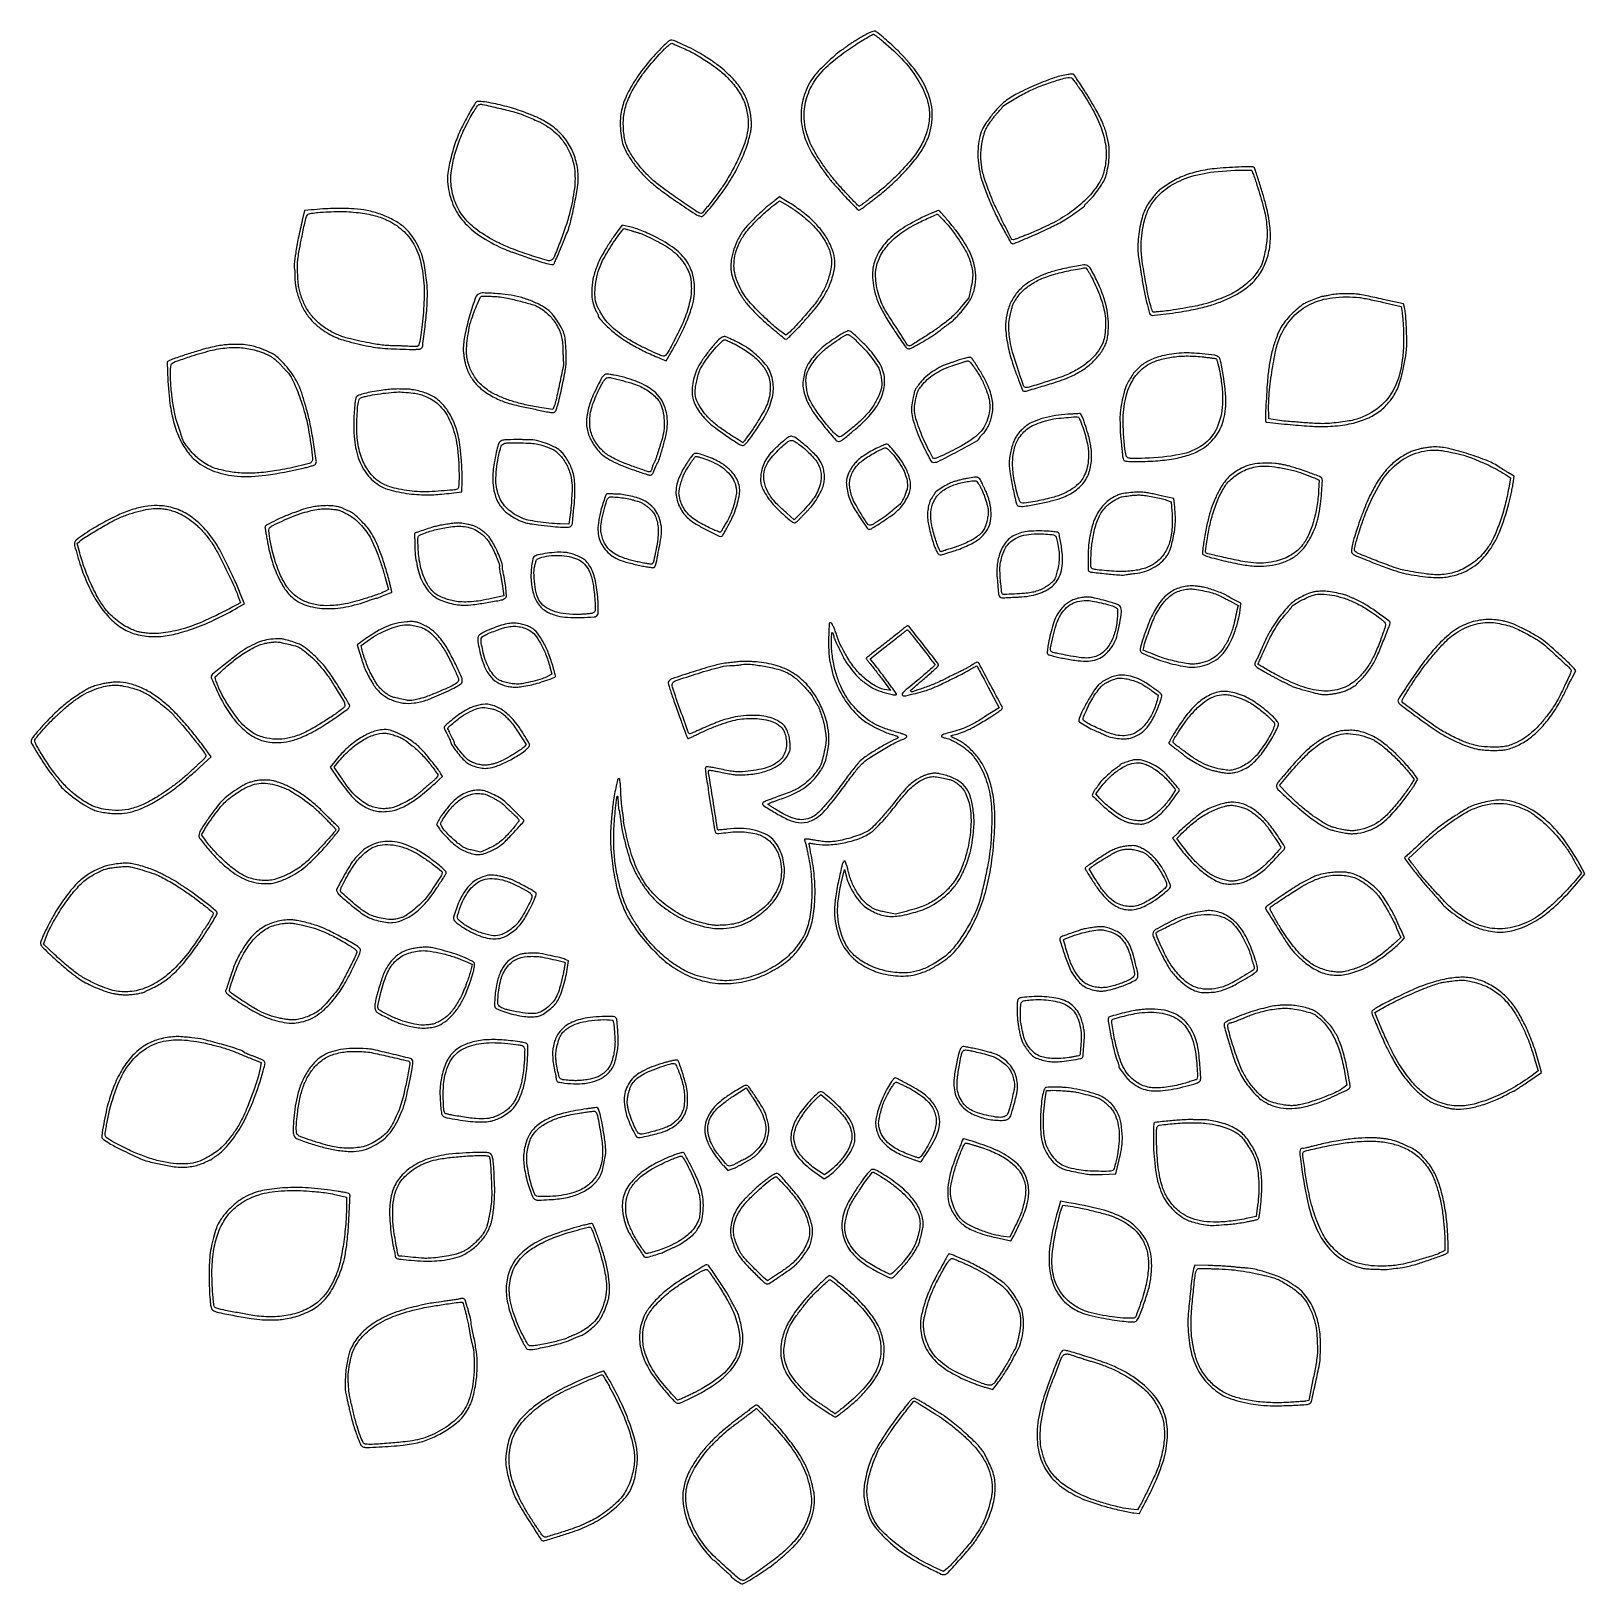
# Model space of a CAD drawing. Header units: millimetres. Extents: x -795 to 795, y -795 to 795.
import ezdxf

# ---------------------------------------------------------------- set-up
doc = ezdxf.new("R2010")
doc.units = ezdxf.units.MM
doc.layers.add('ceco.net 551 - Om symbols', color=7, linetype='Continuous')

msp = doc.modelspace()

# ---------------------------------------------------------------- linework, layer by layer
at = {"layer": 'ceco.net 551 - Om symbols'}
for points in [[(-148.7, 779.1, 0.024863), (-163.9, 762.5, 0.029458), (-176.5, 745.4, 0.032367), (-185.9, 728.8, 0.056277), (-191, 713.9, 0.042293), (-192.2, 705.5, 0.025563), (-192.2, 695.4, 0.025664), (-191.2, 685.6, 0.048864), (-189.3, 677.9, 0.045563), (-185.2, 669.3, 0.025316), (-178.8, 659.5, 0.024312), (-171, 649.9, 0.0272), (-162.6, 641.4, 0.025326), (-151.2, 632.1, 0.008529), (-133.7, 619.7, 0.00516), (-115.8, 607.7, 0.09082), (-109.4, 605.1, 0.217952), (-108.1, 605.3, 0.032909), (-106.1, 607.1, 0.022887), (-103.3, 610.1, 0.006154), (-99.1, 615.1, 0.018597), (-85.4, 633.3, 0.024942), (-74.5, 650.9, 0.027396), (-66.3, 667.8, 0.034088), (-60.6, 684.5, 0.007575), (-59, 690.8, 0.026192), (-58.3, 695, 0.032588), (-58, 698.7, 0.017263), (-58.2, 703.4, 0.045188), (-60.6, 717.4, 0.05623), (-65.3, 729.8, 0.053055), (-72.9, 741.3, 0.034468), (-84, 752.9, 0.025033), (-92.1, 759.7, 0.015208), (-102.3, 766.8, 0.015171), (-113.1, 773.4, 0.023696), (-122.7, 778.4, -0.001364), (-125.6, 779.7, -0.001188), (-128.7, 781.1, -0.001195), (-131.5, 782.4, -0.003536), (-133.4, 783.3, 0.028985), (-138, 785.3, 0.153424), (-140.8, 785.4, 0.114293), (-143.5, 783.9, 0.012944)], [(-131.3, 778.8, -0.026619), (-117.9, 772.4, -0.020379), (-104, 764, -0.020741), (-91.2, 754.9, -0.034661), (-81.4, 746, -0.045342), (-71.5, 733.8, -0.058197), (-65, 720.9, -0.061203), (-61.8, 707.5, -0.058662), (-61.9, 693.5, -0.046946), (-64.4, 682.2, -0.023039), (-69.6, 668.5, -0.021579), (-76.7, 653.8, -0.020709), (-85, 639.5, -0.014816), (-91.5, 630.2, -0.008718), (-99.7, 619.4, -0.002389), (-108.2, 608.8, -0.284641), (-109.7, 608.2, -0.093681), (-113.8, 609.9, -0.002499), (-129.8, 620.8, -0.005801), (-145.3, 631.6, -0.015354), (-156.1, 639.9, -0.030753), (-165.4, 648.5, -0.0245), (-174.4, 658.9, -0.025113), (-181.8, 669.4, -0.055797), (-186.1, 678.1, -0.036219), (-187.6, 683.6, -0.021136), (-188.7, 690.4, -0.020414), (-189.2, 697.7, -0.023327), (-189.1, 704.6, -0.06703), (-186.2, 719.5, -0.044112), (-179.1, 735.5, -0.03726), (-167.9, 752.6, -0.02342), (-152.4, 770.8, -0.007584), (-147, 776.5, -0.023105), (-143.1, 780.1, -0.028243), (-140.3, 782.2, -0.29743), (-138.9, 782.2, 0.034988), (-138.2, 781.8, 0.002677), (-136.2, 780.9, 0.003667), (-133.9, 779.9, 0.002786)], [(56.8, 789.9, 0.005152), (52.6, 787.5, 0.004879), (48.4, 785, 0.00485), (44.7, 782.7, 0.017036), (42.4, 781.1, -0.002848), (40.4, 779.7, -0.001488), (37.9, 777.9, -0.001479), (35.4, 776, -0.002264), (33.1, 774.5, 0.031307), (27.3, 769.9, 0.008394), (18.7, 761.9, 0.008147), (10.4, 753.7, 0.035624), (5.9, 748.5, 0.077633), (-4.1, 729.2, 0.083962), (-7.3, 708.2, 0.079422), (-3.6, 686.5, 0.060634), (7, 664.7, 0.005682), (10.2, 659.8, 0.003995), (14, 654.3, 0.004031), (17.7, 649.1, 0.008429), (20.6, 645.2, 0.01705), (27.6, 636.8, 0.00572), (38.3, 625.1, 0.001704), (49.8, 612.9, 0.150264), (52, 611.6, 0.18418), (52.7, 611.8, 0.014183), (54.4, 612.8, 0.017943), (56.5, 614.2, 0.012675), (58.7, 615.9, -0.005111), (61.3, 618.1, -0.002382), (64.8, 620.8, -0.00236), (68.4, 623.6, -0.003298), (71.7, 626.1, 0.02573), (84.4, 636.6, 0.018156), (97.6, 649.6, 0.018383), (109.3, 663, 0.035042), (117.5, 674.7, 0.095911), (126.3, 698.6, 0.102879), (125.2, 723.4, 0.087255), (113.7, 748.9, 0.050625), (92, 774.6, 0.008601), (85.6, 780.6, 0.00639), (78.4, 787, 0.004429), (71.6, 792.7, 0.052232), (68.8, 794.6, 0.175428), (67.4, 794.8, 0.040663), (65.1, 794.1, 0.026514), (61.8, 792.6, 0.00746)], [(76.8, 784.2, -0.035079), (98, 764, -0.051167), (113.4, 743.2, -0.060618), (122.2, 723.1, -0.099228), (124, 704.6, -0.055009), (120.8, 689.7, -0.053227), (114.4, 675.7, -0.044103), (104, 661.3, -0.022423), (88.7, 645.1, -0.006606), (83.5, 640.2, -0.005683), (78, 635.2, -0.00573), (72.8, 630.8, -0.016401), (69.1, 627.9, 0.002695), (65.9, 625.5, 0.002258), (62.6, 623, 0.002278), (59.5, 620.6, 0.006258), (57.4, 618.9, -0.012661), (55.7, 617.6, -0.017893), (54.1, 616.5, -0.014159), (52.8, 615.8, -0.182707), (52.3, 615.7, -0.149198), (50.6, 616.6, -0.001427), (40.6, 627.1, -0.005254), (31.4, 637.1, -0.01425), (25.1, 644.5, -0.015606), (17.8, 654.1, -0.013627), (10.8, 664.5, -0.014005), (5, 674.4, -0.033724), (1.4, 682.1, -0.016522), (-1.3, 689.8, -0.027689), (-3, 696.5, -0.029644), (-3.9, 703, -0.022904), (-4.1, 710.1, -0.081499), (-0.7, 729, -0.074736), (8.6, 746.5, -0.059835), (24.7, 763.4, -0.030015), (48.5, 780.9, -0.004156), (55.2, 785.1, -0.006484), (61, 788.6, -0.00234), (66, 791.5, -0.186119), (66.9, 791.6, -0.103277), (67.7, 791.3, -0.004011), (70.3, 789.3, -0.006996), (73.4, 787, -0.004865)], [(266.1, 750.4, 0.050277), (252.4, 747.2, 0.017387), (233.5, 739.9, 0.017683), (214.7, 731.1, 0.040855), (201.5, 722.9, 0.047325), (195.7, 717.7, 0.017469), (188.5, 709.3, 0.017386), (181.9, 700.4, 0.049583), (178.1, 693.7, 0.051658), (175.3, 684.8, 0.035409), (173.9, 674.2, 0.032888), (174, 662.7, 0.029207), (175.6, 650.8, 0.036489), (178.4, 640.1, 0.012765), (184, 625.2, 0.012648), (191, 609.1, 0.014891), (198.5, 594.3, 0.002512), (201.9, 588.1, 0.003905), (204.9, 582.7, 0.001224), (207.6, 578.1, 0.122267), (208.1, 577.6, 0.24314), (210.8, 577.4, 0.002698), (228.5, 584.8, 0.0089), (245.7, 592.6, 0.016991), (259.2, 599.6, 0.015708), (266.4, 604, 0.010529), (274.4, 609.4, 0.004521), (282, 614.8, 0.182359), (283.1, 616.5, -0.122022), (283.3, 617, -0.013494), (284.1, 617.9, -0.015812), (285.2, 618.9, -0.012177), (286.4, 620, 0.043706), (290.3, 624, 0.013827), (295.5, 630.5, 0.014084), (300.3, 637.4, 0.037433), (303.2, 642.7, 0.04681), (305.6, 649.5, 0.024884), (307.3, 658.3, 0.02469), (308.2, 667.5, 0.037889), (308, 675.5, 0.035067), (305.8, 687.9, 0.037482), (301.9, 699.6, 0.029257), (295.5, 712.7, 0.011536), (285.2, 730.1, 0.0034), (280.2, 738, 0.005427), (275.8, 744.7, 0.0015), (271.9, 750.4, 0.218074), (271.2, 750.8, 0.041025), (270.5, 750.8, 0.006517), (269.2, 750.7, 0.007185), (267.7, 750.6, 0.006234)], [(279.3, 733.9, -0.024061), (292.7, 711.7, -0.044667), (301, 692.4, -0.054439), (304.8, 674.9, -0.066194), (304.2, 658.1, -0.022593), (302.6, 650.6, -0.038412), (300.6, 644.6, -0.038064), (297.6, 639, -0.021723), (293.2, 632.6, -0.047046), (280.9, 619.2, -0.038189), (265.5, 607.2, -0.03257), (246, 596.1, -0.019284), (221.6, 585.4, -0.003197), (217.2, 583.7, -0.004942), (213.5, 582.3, -0.00173), (210.3, 581.2, -0.138878), (209.7, 581.1, -0.223848), (207.9, 582.5, -0.00177), (199.4, 599.3, -0.006929), (191.6, 615.4, -0.016389), (186.3, 627.7, -0.018211), (180.3, 644.6, -0.040255), (177.4, 657.9, -0.048091), (176.8, 669.9, -0.039772), (178.5, 682.7, -0.008146), (180, 689.1, -0.033979), (181.2, 692.9, -0.039532), (182.9, 696.2, -0.013783), (185.7, 700.7, -0.010146), (187.9, 703.7, -0.00812), (190.3, 706.9, -0.008222), (192.6, 709.8, -0.020551), (194.5, 711.8, 0.007453), (196, 713.4, 0.010339), (197.3, 714.9, 0.007159), (198.3, 716.1, 0.116871), (198.6, 716.6, -0.193612), (199.4, 717.8, -0.004305), (205.6, 721.9, -0.010037), (212.6, 726.2, -0.010281), (219.7, 730.2, -0.023675), (232.8, 736.5, -0.017199), (248, 742.2, -0.014635), (262, 746.5, -0.095907), (269.4, 747.1, -0.202636), (270, 746.7, -0.00327), (272.7, 743.2, -0.007972), (275.8, 738.9, -0.005133)], [(-331.3, 722.3, 0.012373), (-334.6, 722.7, 0.029947), (-337.1, 722.8, 0.039985), (-338.8, 722.7, 0.151487), (-339.8, 722.1, 0.061524), (-341.6, 719.8, 0.00482), (-345.6, 713.1, 0.006905), (-349.9, 705.4, 0.007052), (-353.9, 697.6, 0.030299), (-360.5, 682.4, 0.024591), (-365.6, 665.5, 0.025038), (-368.8, 649.5, 0.066416), (-369, 637.9, 0.069233), (-363.6, 617.4, 0.079049), (-352.9, 600.1, 0.069452), (-336.2, 585.3, 0.03984), (-312.6, 572.3, 0.020567), (-304.4, 569, 0.003809), (-289.1, 563.7, 0.003643), (-273.7, 558.6, 0.023262), (-265.8, 556.5, 0.012008), (-262.9, 555.9, 0.081886), (-261.4, 555.9, 0.160632), (-260.5, 556.3, 0.086189), (-259.7, 557.4, 0.008722), (-257.7, 562, 0.001115), (-253.6, 571.8, 0.001399), (-249.4, 581.9, 0.003822), (-246.5, 589.1, 0.033541), (-243, 600.3, 0.010386), (-239.2, 617.6, 0.009815), (-236.1, 634.8, 0.043987), (-235.3, 645, 0.058167), (-237.5, 661.2, 0.061329), (-243.3, 676.1, 0.062035), (-252.5, 689, 0.061963), (-264.6, 699.3, 0.039354), (-277.8, 706.6, 0.022834), (-294.6, 713.2, 0.02194), (-313.1, 718.7, 0.024293)], [(-291.3, 708.9, -0.011523), (-277.6, 703, -0.029134), (-268, 697.8, -0.037756), (-260.7, 692.5, -0.037747), (-254.2, 686.2, -0.069854), (-244.2, 670.9, -0.078319), (-239.3, 654, -0.064252), (-239.3, 633.7, -0.030619), (-244.3, 608.1, -0.018355), (-248.3, 594.6, -0.010631), (-254, 578.8, -0.005076), (-260.1, 563.5, -0.15471), (-262.7, 560.4, -0.218946), (-266.9, 559.8, -0.005926), (-285.3, 565.6, -0.013053), (-303.9, 572.3, -0.024013), (-318.5, 578.8, -0.039268), (-338.3, 590.8, -0.068565), (-352.2, 604, -0.076544), (-361.1, 619.3, -0.062585), (-365.6, 637.7, -0.063862), (-365.5, 649.8, -0.028257), (-362.5, 665.5, -0.026961), (-357.2, 682.3, -0.029075), (-350.3, 698, -0.007299), (-345.9, 706.2, -0.012126), (-342, 713, -0.008552), (-338.6, 718.4, -0.156968), (-337, 719.6, -0.146223), (-333.6, 719.8, -0.00285), (-316.5, 715.9, -0.006826), (-300.3, 711.9, -0.032739)], [(443.7, 655.7, 0.016035), (418.5, 654.2, 0.033226), (399.1, 651.1, 0.040959), (383.1, 646, 0.045316), (368.7, 638.5, 0.011104), (363.3, 634.8, 0.025311), (359.4, 631.8, 0.028486), (356.1, 628.6, 0.018267), (352.7, 624.5, 0.021706), (348, 618, 0.03901), (344.8, 612.2, 0.03615), (342.4, 605.7, 0.015964), (340.2, 596.8, 0.022387), (338.4, 586.8, 0.021781), (337.6, 576.6, 0.02297), (337.7, 567.1, 0.042125), (338.7, 559.5, -0.012477), (339.1, 557.6, -0.00195), (339.7, 553.8, -0.002169), (340.4, 549.3, -0.001889), (341.2, 544.6, 0.011063), (343.6, 530.4, 0.013233), (346.5, 517.2, 0.00636), (349.5, 505.7, 0.278155), (351.3, 504, 0.082623), (354.4, 503.9, 0.002918), (366.6, 505.3, 0.006054), (379.2, 507.1, 0.009452), (390, 508.9, 0.016403), (406.1, 512.5, 0.023598), (420.1, 516.8, 0.026288), (432.3, 522, 0.031911), (443.1, 528.1, 0.014398), (449.9, 532.9, 0.033888), (454.7, 537, 0.036517), (458.6, 541.4, 0.019389), (462.9, 547.5, 0.064), (469.6, 561.6, 0.057634), (472.9, 577.4, 0.050973), (472.6, 595.2, 0.033727), (468.9, 615.4, 0.008472), (465.5, 627.8, 0.006807), (461.4, 641.1, 0.002158), (457.3, 653.8, 0.168769), (456, 655.4, 0.136132), (455.3, 655.7, 0.004161), (452, 655.8, 0.007917), (448.1, 655.8, 0.005361)], [(459.4, 637.2, -0.011815), (466.2, 613.9, -0.035379), (469.3, 597.5, -0.046573), (469.7, 583.6, -0.036346), (467.6, 568.6, -0.005182), (465.7, 560.3, -0.034445), (464.4, 556.2, -0.045565), (462.7, 552.8, -0.013016), (459.5, 547.9, -0.034745), (454.8, 542, -0.028214), (449, 536.4, -0.027257), (442.3, 531.2, -0.026757), (435.2, 526.8, -0.022786), (429, 523.8, -0.009845), (420.5, 520.4, -0.009897), (411.8, 517.2, -0.019126), (404.6, 515.1, -0.015494), (396.3, 513.2, -0.00468), (383.5, 510.9, -0.004603), (370.8, 508.8, -0.016938), (362.6, 507.9, 0.001865), (359.9, 507.6, 0.002195), (357.3, 507.4, 0.001925), (355.2, 507.1, 0.013666), (354.1, 507, -0.353586), (352.5, 507.9, -0.023433), (350.6, 513.4, -0.01943), (348.5, 522, -0.00536), (345.9, 535.7, -0.007134), (342.3, 557, -0.025534), (340.9, 570.8, -0.035254), (341.1, 582.1, -0.025627), (342.9, 594.6, -0.017474), (344.7, 602.5, -0.029697), (346.9, 608.9, -0.033024), (349.6, 614.6, -0.029674), (353.1, 620, -0.085444), (368.2, 634.7, -0.068529), (388.6, 644.8, -0.053695), (415.4, 650.7, -0.026639), (450.2, 652.6, -0.00596), (451.1, 652.6, -0.005024), (452, 652.6, -0.005071), (452.8, 652.5, -0.014006), (453.4, 652.5, -0.272168), (454, 652, -0.004359), (455.7, 647.9, -0.010071), (457.5, 643, -0.006341)], [(-34, 621.4, -0.002701), (-35.9, 619.9, -0.00255), (-37.9, 618.3, -0.002534), (-39.7, 617, -0.008893), (-40.9, 616.1, 0.038464), (-45.1, 612.6, 0.005168), (-53.5, 604.5, 0.00564), (-61.7, 596.2, 0.030632), (-65.8, 591.4, 0.043398), (-71.7, 582, 0.038779), (-76.1, 571.4, 0.040211), (-78.7, 560.6, 0.060505), (-79, 551.1, 0.058668), (-77.1, 541.7, 0.03558), (-72.8, 531.3, 0.033983), (-66.7, 521, 0.036865), (-59.4, 511.9, 0.018144), (-48.7, 501.1, 0.013461), (-36.2, 490, 0.00525), (-23.9, 479.9, 0.37298), (-21.4, 479.9, 0.006126), (-18.1, 483.1, 0.002202), (-13.4, 487.8, 0.000268), (-8.3, 492.8, 0.143409), (-8.1, 493.2, -0.126766), (-8, 493.5, -0.000549), (-5.8, 495.9, -0.002616), (-3.4, 498.6, -0.001642), (-0.5, 501.8, 0.013601), (7.4, 511, 0.023353), (13.4, 519.1, 0.026035), (18.2, 527.1, 0.023524), (22.3, 535.7, 0.042869), (26.3, 548.5, 0.071589), (27.2, 559.7, 0.072045), (24.9, 570.6, 0.04398), (19.3, 582.6, 0.043976), (12.2, 592.6, 0.03143), (2.7, 602.6, 0.028565), (-9.1, 612.1, 0.022418), (-22.8, 621.2), (-29.3, 625.1)], [(-13, 611, -0.034207), (1, 599.8, -0.043556), (12.2, 587.5, -0.049024), (19.9, 575, -0.078138), (23.5, 563, -0.067409), (23.6, 553.8, -0.041906), (21.3, 543.2, -0.038118), (17, 532, -0.032401), (10.7, 520.9, -0.030437), (5.7, 514.1, -0.005692), (-4.4, 502.3, -0.00497), (-14.8, 490.7, -0.042589), (-19.9, 486), (-23, 483.6), (-27.1, 486.5, -0.026048), (-34.2, 492.2, -0.007896), (-44.2, 501.4, -0.008064), (-54.1, 511, -0.02235), (-60.6, 518.2, -0.029874), (-65.6, 524.9, -0.026801), (-69.9, 532.5, -0.027612), (-73.2, 540.1, -0.0398), (-75.2, 547.2, -0.060192), (-75.9, 557.1, -0.052819), (-74.4, 567.3, -0.04975), (-70.6, 577.6, -0.04222), (-64.6, 587.5, -0.030285), (-59.4, 594, -0.012027), (-51.4, 602.2, -0.012141), (-42.7, 610.3, -0.021143), (-35.1, 616.6), (-29.2, 621.1), (-24, 618.1, -0.007955), (-21.5, 616.6, -0.004123), (-18.6, 614.8, -0.004097), (-15.6, 612.8, -0.006215)], [(-464.6, 612.9, 0.008105), (-475.9, 613.2, 0.01011), (-486.3, 613.2, 0.009966), (-496.9, 612.7, 0.007501), (-508.6, 611.7), (-515.6, 611.1), (-517.9, 601.1, 0.00591), (-521.9, 582.7, 0.011049), (-524.6, 567.8, 0.010007), (-526.2, 556.1, 0.098277), (-525.8, 551.2, -0.050044), (-525.6, 550.1, -0.008979), (-525.5, 548.1, -0.009613), (-525.4, 545.8, -0.008556), (-525.5, 543.3, 0.028463), (-525.4, 540.4, 0.012042), (-525, 536.5, 0.011869), (-524.4, 532.4, 0.015197), (-523.6, 528.6, 0.039644), (-519.7, 516.8, 0.045289), (-514.2, 506.3, 0.046787), (-507, 497.3, 0.048), (-498.4, 489.9, 0.019883), (-490.7, 484.9, 0.033873), (-483.9, 481.5, 0.028196), (-475.9, 478.6, 0.009668), (-464, 475.3, 0.009984), (-452.5, 472.7, 0.017592), (-442.9, 471, 0.017516), (-433.2, 470, 0.009797), (-421.3, 469.4, 0.001288), (-408.1, 469, 0.009344), (-401.8, 469, 0.01577), (-398.1, 469.2, 0.124619), (-396.5, 469.7, 0.220195), (-394.6, 472.6, 0.00381), (-392.2, 492, 0.010329), (-390.3, 511.3, 0.019923), (-389.8, 526.9, 0.021441), (-390.1, 534.8, 0.010131), (-391.3, 544.9, 0.010106), (-392.8, 554.9, 0.022795), (-394.4, 562.4, 0.042609), (-397.7, 571.4, 0.030995), (-402.7, 580.7, 0.031476), (-408.6, 589, 0.053614), (-414.7, 595, 0.048534), (-425, 601.7, 0.034171), (-437.7, 607.3, 0.033548), (-451.4, 611.2, 0.040535)], [(-429.5, 600.6, -0.072591), (-413.7, 589.5, -0.0841), (-402.7, 574.8, -0.072331), (-396, 555.5, -0.038979), (-393.1, 530.4, -0.017311), (-393.2, 520.2, -0.008779), (-393.8, 507.4, -0.00877), (-395, 494.4, -0.015012), (-396.5, 483.6, -0.007133), (-398.1, 474.9, -0.15138), (-399.3, 472.7, -0.199222), (-401.5, 471.8, -0.01392), (-408.3, 472, 0.005736), (-411.1, 472.2, 0.001499), (-415.5, 472.4, 0.001523), (-420.6, 472.6, 0.001558), (-425.7, 472.7, -0.012093), (-432.9, 473.1, -0.016914), (-439.3, 473.8, -0.013265), (-446.7, 475, -0.004433), (-457.5, 477.2, -0.003495), (-468.6, 479.7, -0.01614), (-475, 481.4, -0.024879), (-479.9, 483.2, -0.01871), (-485.1, 485.5, -0.03818), (-496.4, 492.3, -0.049598), (-505.5, 500.3, -0.051689), (-512.6, 509.6, -0.047357), (-517.9, 520.4, -0.016888), (-520.1, 526.9, -0.030238), (-521.4, 532.4, -0.025476), (-522.1, 538.7, -0.008654), (-522.6, 547.8, -0.011468), (-522.7, 555.5, -0.024374), (-522.3, 561.4, -0.017427), (-521.3, 568.5, -0.00346), (-518.9, 580.9, -0.003141), (-517.3, 589.1, -0.004177), (-515.7, 596.6, -0.002979), (-514.2, 602.8, -0.041763), (-513.5, 605, -0.06983), (-512.4, 606.9, -0.138106), (-510.9, 607.9, -0.057798), (-508.4, 608.4, -0.004903), (-501.8, 609.1, -0.021996), (-480, 610.1, -0.030086), (-460.4, 609, -0.034038), (-443.4, 605.8, -0.053539)], [(125.6, 608, 0.028043), (101.7, 596, 0.054296), (84.5, 583.5, 0.068368), (73.1, 569.8, 0.085427), (66.8, 554.6, 0.057593), (65.8, 545.2, 0.038052), (66.8, 534.4, 0.036251), (69.5, 523.2, 0.037609), (73.7, 512.7, 0.02231), (80.5, 500.3, 0.011613), (90, 485.6, 0.004465), (100, 471.1, 0.245544), (102.8, 469.6, 0.124641), (106.2, 470.5, 0.006815), (116, 476, 0.011573), (126.1, 482.2, 0.018585), (134.4, 488, -0.0008), (138.3, 491, -0.001222), (141.7, 493.5, -0.000414), (144.6, 495.7, -0.033312), (145.1, 496, 0.057013), (147.1, 497.5, 0.011037), (150.4, 500.6, 0.011872), (154, 504.3, 0.012177), (157.4, 508.2, 0.015085), (162.6, 514.8, 0.032922), (166.1, 520.2, 0.039203), (168.5, 525.4, 0.033133), (170.2, 531.2, 0.059777), (171.5, 544.5, 0.062044), (169.5, 557.5, 0.054461), (164.2, 571, 0.032294), (155, 585.8, 0.015418), (149.9, 592.5, 0.006522), (142.7, 601.3, 0.001904), (134.9, 610.3, 0.171335), (133.4, 611.1, 0.137941), (133.1, 611.1, 0.001758), (130.9, 610.2, 0.00497), (128.4, 609.2, 0.003219)], [(140.4, 599.2, -0.028601), (147.7, 590.4, -0.017622), (155.4, 579.4, -0.017403), (162, 568.4, -0.047831), (165.5, 560.1, -0.025313), (167.6, 552.6, -0.043603), (168.4, 546.1, -0.04255), (168, 539.6, -0.022843), (166.6, 531.6), (164.3, 521.6), (156.7, 512.4, -0.01488), (152.5, 507.5, -0.01819), (148.3, 503.2, -0.016796), (143.4, 499, -0.010027), (137.4, 494.3, -0.0132), (128.2, 487.7, -0.007533), (116.7, 480.2, -0.002261), (105, 472.8, -0.194911), (102.9, 472.5, -0.197463), (101.8, 473.3, -0.000483), (90.6, 490.6, -0.002363), (80.5, 506.4, -0.027356), (76.9, 512.8, -0.031175), (73.1, 522.1, -0.031251), (70.4, 531.9, -0.032822), (69.1, 541.4, -0.047154), (69.2, 549.9, -0.087904), (73.3, 563.3, -0.06433), (82, 576.3, -0.056411), (95, 588, -0.041618), (111.7, 598, -0.00449), (118.5, 601.3, -0.004882), (125.2, 604.3, -0.001677), (131.3, 607.1, -0.116182), (132.4, 607.3, -0.187233), (132.7, 607.2, -0.000577), (134.9, 604.9, -0.00315), (137.4, 602.3, -0.001952)], [(-194.8, 590.3, 0.012419), (-201.7, 580.4, 0.013672), (-208, 570.5, 0.014702), (-213.1, 561.4, 0.028018), (-216.5, 553.6, 0.040257), (-220.3, 540.9, 0.048831), (-221.6, 528.4, 0.054101), (-220.5, 517.2, 0.079143), (-216.9, 507.9, -0.009423), (-216, 506.3, -0.013317), (-215.3, 504.9, -0.00943), (-214.8, 503.7, -0.153811), (-214.8, 503.2, 0.239653), (-214.3, 501.5, 0.008089), (-209.5, 496.3, 0.015401), (-204.1, 490.9, 0.018187), (-198.6, 486.1, 0.025429), (-188.7, 478.9, 0.018217), (-177.1, 471.9, 0.016535), (-163.7, 465.1, 0.012651), (-148.7, 458.6), (-145.4, 457.2), (-140.2, 466.1, 0.015521), (-131.2, 482.6, 0.018907), (-123.9, 498.6, 0.020617), (-118.8, 512.9, 0.052413), (-116.6, 523.6, 0.072746), (-117.5, 542.6, 0.097941), (-124, 558.6, 0.086847), (-136.8, 572.1, 0.046304), (-156.6, 584.2, 0.008023), (-164.9, 588.1, 0.013944), (-172, 591.1, 0.016437), (-178.3, 593.3, 0.021287), (-184.2, 594.8), (-190.3, 596.2)], [(-170.3, 587.1, -0.026424), (-164.5, 584.6, -0.006992), (-155.5, 580.1, -0.006808), (-146.8, 575.3, -0.029618), (-141.8, 572.2, -0.036987), (-134.6, 566.1, -0.037546), (-128.4, 559, -0.039564), (-123.7, 551.6, -0.055992), (-120.8, 544.3, -0.037885), (-120.1, 540.6, -0.015749), (-119.7, 535.5, -0.015511), (-119.6, 530, -0.019759), (-119.9, 525, -0.037297), (-121.1, 518.1, -0.014636), (-123.6, 508.9, -0.014775), (-126.8, 499.5, -0.025538), (-130.1, 491.9, -0.002133), (-139.2, 473.9, -0.020553), (-143.4, 466.5, -0.052078), (-146.2, 462.8, -0.262273), (-148.5, 462.1, -0.051726), (-152.9, 463.6, -0.005094), (-163, 468.3, -0.007034), (-173.4, 473.3, -0.016141), (-181, 477.5, -0.018734), (-191, 484, -0.028284), (-199.2, 490.5, -0.032156), (-205.8, 497, -0.040831), (-210.8, 503.9, -0.011037), (-212.9, 507.4, -0.010907), (-214.8, 511, -0.010828), (-216.3, 514.2, -0.040731), (-217.1, 516.3, -0.061257), (-218.3, 524.9, -0.035954), (-217.7, 535.2, -0.034167), (-215.6, 546.1, -0.036352), (-212, 556.4, -0.025281), (-208.6, 563.2, -0.010828), (-203.4, 572, -0.010874), (-197.7, 580.8, -0.018562), (-192.5, 587.8), (-188.6, 592.8), (-181.3, 590.6, -0.002661), (-178.3, 589.7, -0.002337), (-175.1, 588.7, -0.002348), (-172.2, 587.8, -0.007054)], [(275.1, 554.3, 0.010786), (258.3, 550.8, 0.024097), (245.7, 547.2, 0.029969), (235.4, 543, 0.030997), (225.8, 537.7, 0.061238), (216.1, 529.6, 0.063316), (208.7, 519.5, 0.062199), (204, 507.7, 0.05572), (202.1, 494.7, 0.032613), (202.3, 487.6, 0.01454), (203.5, 478.3, 0.014488), (205.3, 468.6, 0.021993), (207.5, 460.4, 0.008084), (211.2, 449, 0.008017), (215.4, 437.8, 0.002478), (219.4, 427.3, 0.236782), (220.6, 426.3, 0.138276), (223, 426.3, 0.001409), (239.7, 431.2, 0.004812), (255.2, 436, 0.01864), (264.7, 439.5, 0.034029), (277, 445.5, 0.041496), (287.6, 452.7, 0.044379), (296.2, 461.2, 0.051357), (302.7, 470.6, 0.035167), (304.9, 475.5, 0.040886), (306.3, 480.4, 0.033303), (307.1, 486.3, 0.014156), (307.4, 494.2, 0.03998), (306.5, 506, 0.033182), (303.8, 518.4, 0.029875), (299.1, 531.4, 0.021121), (292.4, 545.5, 0.017531), (288.5, 552.3, 0.135865), (285.8, 554.7, 0.14476), (282.3, 555.4, 0.020787)], [(289.1, 545, -0.019719), (293.2, 536.8, -0.014934), (297.2, 527.6, -0.015108), (300.5, 518.3, -0.023135), (302.8, 510.1, -0.036749), (304.2, 500.9, -0.030262), (304.3, 490.9, -0.031289), (303.3, 481.7, -0.062257), (301.2, 474.7, -0.061493), (295.6, 465.4, -0.047162), (287.5, 456.9, -0.04307), (277.1, 449.3, -0.034506), (264.8, 443, -0.022217), (256.4, 439.8, -0.004532), (241.4, 435, -0.001467), (225.1, 430, -0.128182), (222.5, 429.9, -0.260992), (220.5, 431.7, -0.003147), (214.5, 449.3, -0.009429), (209.3, 466.2, -0.031661), (206.7, 477.4, -0.011828), (205.6, 486.1, -0.030434), (205.3, 492.4, -0.033978), (205.7, 498.3, -0.018263), (207.1, 505.5, -0.010018), (208.4, 510.9, -0.028975), (209.6, 514.5, -0.034172), (211.1, 517.7, -0.019052), (213.4, 521.3, -0.061075), (220.7, 529.8, -0.050442), (230.3, 536.9, -0.044215), (242.4, 542.7, -0.029311), (257, 547.2, -0.008113), (264.6, 549, -0.005212), (273.5, 550.8, -0.002538), (282.1, 552.3, -0.069736), (284.4, 552.4, -0.228806), (284.7, 552.2, -0.002489), (286, 550.2, -0.007169), (287.4, 547.8, -0.00453)], [(-310.3, 525.2, 0.004723), (-320.3, 526.2, 0.010587), (-327.9, 526.6, 0.010946), (-333.6, 526.7, 0.084908), (-336.2, 526.3, 0.224927), (-340.5, 522.1, 0.01298), (-346.3, 504.2, 0.020412), (-351.1, 485.4, 0.043165), (-353, 470.4, 0.02696), (-353, 467.1, 0.013559), (-352.5, 462.9, 0.013248), (-351.9, 458.5, 0.016586), (-351, 454.5, 0.060049), (-346.7, 443.2, 0.063948), (-339.9, 433.5, 0.05878), (-330.4, 425.2, 0.039998), (-317.9, 418.1, 0.016888), (-311.8, 415.6, 0.022658), (-306.2, 413.7, 0.013916), (-298.6, 411.7, 0.002636), (-284.7, 408.7, 0.00178), (-271, 405.8, 0.014305), (-264.7, 404.6, 0.027673), (-261, 404.3, 0.192509), (-259.3, 404.9, 0.131977), (-257.8, 407.2, 0.013843), (-255.9, 413.5, 0.01242), (-253.7, 422.6, 0.003943), (-250.7, 436.4, 0.005636), (-248.9, 445.9, 0.019303), (-248, 452, 0.022341), (-247.7, 457.8, 0.009657), (-247.8, 465.5, 0.008638), (-248, 470.8, 0.008429), (-248.4, 476.1, 0.008356), (-248.9, 480.8, 0.031013), (-249.5, 483.8, 0.056532), (-251.8, 489.7, 0.024056), (-256.1, 497.1, 0.024101), (-261.1, 504.1, 0.05394), (-265.6, 508.7, 0.051598), (-274.3, 514.4, 0.031107), (-285.5, 519.4, 0.029889), (-297.9, 523.2, 0.033366)], [(561, 525.6, 0.020422), (553.8, 526, 0.014997), (545.8, 525.8, 0.01521), (538.2, 525.2, 0.03191), (532.4, 524.2, -0.004034), (530.1, 523.7, -0.005902), (528.2, 523.3, -0.003049), (526.5, 523, -0.09997), (526.1, 523, 0.148384), (524.7, 522.9, 0.002563), (517.6, 520.1, 0.006204), (510.9, 517.3, 0.035802), (507.5, 515.5, 0.037389), (501.1, 510.9, 0.024823), (494.4, 504.6, 0.024867), (488.4, 497.8, 0.038486), (484, 491.3, 0.039427), (479.6, 481.7, 0.022819), (475.6, 469.7, 0.021551), (472.6, 456.3, 0.021438), (470.7, 442.7, 0.007318), (469.9, 432.9, 0.002694), (469, 419.1, 0.002322), (468.3, 405.6, 0.01391), (468.2, 398.5, -0.006955), (468.2, 397.9, -0.005833), (468.2, 397.2, -0.005891), (468.1, 396.5, -0.016083), (468.1, 396.1, 0.422513), (469.5, 394.3, 0.002288), (493.5, 392, 0.008753), (516.3, 390.2, 0.025455), (532.1, 390.1, 0.031479), (551.8, 392.2, 0.047895), (568.5, 396.8, 0.055008), (582.1, 403.7, 0.067081), (593, 413.1, 0.031787), (598.7, 420.5, 0.041639), (602.9, 428, 0.036224), (606.1, 436.8, 0.017219), (609.1, 448.5, 0.007169), (610.6, 455.7, 0.009943), (611.7, 462.1, 0.011184), (612.4, 467.9, 0.017668), (612.7, 472.8, 0.015178), (612.7, 482.3, 0.00725), (612.2, 494.4, 0.006049), (611.4, 505.9, 0.038702), (610.4, 511.7), (609.5, 515.5), (588.5, 520.2, 0.003482), (580, 522.1, 0.003897), (571.8, 523.7, 0.00359), (564.8, 525, 0.020677)], [(-276.1, 512.3, -0.025984), (-270.7, 508.7, -0.030358), (-266, 504.8, -0.031425), (-261.9, 500.4, -0.032147), (-258.4, 495.5, -0.030046), (-255, 489.2, -0.042161), (-252.8, 483.2, -0.03991), (-251.6, 476.7, -0.023422), (-251.1, 468.8, 0.00266), (-251, 465, 0.002784), (-250.9, 461.2, 0.002671), (-250.7, 458, 0.012331), (-250.6, 456.2, -0.0731), (-250.8, 451.4, -0.002747), (-254.4, 434, -0.0038), (-258.1, 417.1, -0.045086), (-260.1, 410.7), (-261.5, 407.4), (-272.6, 409.1, -0.012768), (-288.1, 412, -0.020367), (-301.3, 415.4, -0.023228), (-312.6, 419.4, -0.027495), (-323, 424.2, -0.058731), (-333.4, 431.5, -0.063839), (-341.4, 440.8, -0.063531), (-347, 451.9, -0.057276), (-349.7, 464.4, -0.050505), (-349.8, 470, -0.008609), (-348.6, 480.5, -0.009355), (-347, 491, -0.037929), (-345.4, 497.2, -0.007645), (-341.9, 507.3, -0.012957), (-338.6, 515.5, -0.008027), (-335.7, 522.1, -0.221102), (-334.3, 523.3, -0.068927), (-332.5, 523.5, -0.005242), (-327.4, 523.4, -0.007337), (-321.6, 523.2, -0.006269), (-315.4, 522.7, -0.036171), (-307.9, 521.5, -0.007026), (-294.5, 518.2, -0.005482), (-281.1, 514.5, -0.063689)], [(607.9, 506.7, -0.014849), (608.3, 503.6, -0.005034), (608.8, 499, -0.005001), (609.1, 493.9, -0.005729), (609.4, 489, -0.046442), (607.5, 453.3, -0.089901), (598.4, 426.4, -0.109518), (582, 407.8, -0.096), (558.5, 396.7, -0.022546), (551.8, 395.4, -0.009642), (542.8, 394.1, -0.009687), (533.7, 393.2, -0.020247), (526.6, 392.9, -0.015377), (518.2, 393.2, -0.003267), (503.8, 394.2, -0.003395), (489.3, 395.4, -0.013227), (480.3, 396.4), (471.7, 397.7), (471.5, 401.6, -0.030911), (471.8, 421.5, -0.017219), (474.6, 445.6, -0.016723), (478.8, 468.3, -0.052175), (483.6, 483.1, -0.082084), (496.3, 502.2, -0.092691), (514, 515.2, -0.083365), (536.8, 521.8, -0.053247), (564.4, 522.1, -0.025363), (566.7, 521.8, -0.002016), (572.6, 520.6, -0.002728), (579.7, 519.1, -0.002088), (587.4, 517.4), (606.9, 512.9)], [(-88.8, 481, 0.047392), (-94.3, 475.9, 0.017037), (-101.3, 467.7, 0.017277), (-108, 458.5, 0.028243), (-112.9, 450.3, 0.042985), (-116.1, 442.6, 0.037367), (-118.2, 434.2, 0.038737), (-118.9, 426, 0.061766), (-118, 419, 0.049497), (-115.9, 412.8, 0.036069), (-112.3, 406.4, 0.03334), (-107.5, 400.1, 0.028209), (-101.7, 394.1, 0.027725), (-94.5, 388.2, 0.00861), (-83.1, 380.1, 0.005159), (-71.4, 372.3, 0.0956), (-67.3, 370.6, 0.17047), (-66, 370.8, 0.065487), (-64.5, 371.8, 0.036752), (-62.6, 373.9, 0.009169), (-59.8, 377.5, 0.028032), (-44.8, 399.9, 0.068327), (-37.1, 418.2, 0.093162), (-35.9, 434.2, 0.09678), (-40.6, 449.3, 0.056415), (-43.9, 454, 0.017891), (-49.8, 460.3, 0.018442), (-56.5, 466.3, 0.034146), (-62.3, 470.7, 0.018585), (-67.5, 473.7, 0.007803), (-74.8, 477.5, 0.005759), (-81.9, 480.9, 0.05584), (-85, 482, 0.073733), (-85.9, 482, 0.043645), (-86.9, 481.9, 0.04263), (-87.9, 481.5, 0.056074)], [(-78.4, 475.9, -0.031584), (-64.6, 468.2, -0.043896), (-53.4, 459.6, -0.050415), (-45.2, 450.3, -0.077453), (-40.4, 440.8, -0.0541), (-39, 434, -0.042181), (-38.9, 426.5, -0.040794), (-40.1, 418.7, -0.042111), (-42.5, 411.4, -0.029456), (-45.6, 405.2, -0.008667), (-51.1, 396, -0.009062), (-57.1, 386.6, -0.017141), (-62.4, 379.3, 0.000122), (-64, 377.2, 0.000191), (-65.3, 375.5, 0.00005), (-66.5, 373.9, 0.006942), (-66.6, 373.8, -0.393961), (-67.1, 373.7, -0.000662), (-75.2, 378.7, -0.004795), (-82.9, 383.7, -0.008184), (-89.2, 388, -0.032278), (-98.8, 395.8, -0.039327), (-106.7, 404.2, -0.043673), (-112.3, 412.9, -0.071035), (-115.4, 421.1, -0.03732), (-115.8, 424, -0.03626), (-115.7, 427.1, -0.025121), (-115.2, 430.9, -0.00756), (-114.1, 436.7, -0.008469), (-112.6, 443, -0.032537), (-111.3, 446.9, -0.037078), (-109.7, 450.3, -0.013418), (-106.8, 454.9, -0.020947), (-101, 463.1, -0.017748), (-94.1, 471.2, -0.010025), (-87.5, 478.2, -0.264266), (-85.1, 478.9, -0.045395), (-84.7, 478.8, -0.00153), (-82.9, 478, -0.002882), (-80.8, 477, -0.002004)], [(28.3, 480.9, 0.013836), (19.5, 474.9, 0.026198), (12.9, 469.5, 0.029585), (7.4, 464, 0.024579), (2.3, 457.5, 0.015867), (-0.2, 453.7, 0.035661), (-1.8, 450.7, 0.034173), (-3, 447.4, 0.013487), (-4.2, 442.8, 0.042422), (-5.3, 435, 0.053297), (-4.9, 427.8, 0.049954), (-2.9, 420.5, 0.031397), (0.7, 412.4, 0.036906), (7.2, 402, 0.015087), (17.5, 388.8, 0.007248), (28.3, 376.1, 0.255301), (31.9, 374.8, 0.132067), (34.7, 376, 0.004672), (44.2, 383.8, 0.009557), (53.5, 391.8, 0.02006), (60.4, 398.5, 0.022807), (66.9, 406.1, 0.036334), (71.6, 413.1, 0.040009), (75, 420.2, 0.037207), (77.3, 428, 0.052632), (78.2, 436.8, 0.066552), (77.2, 445, 0.060161), (73.9, 453.2, 0.033967), (68, 462.3, 0.026542), (62, 469.6, 0.013418), (53.6, 478.2, 0.008557), (45.1, 486.1, 0.127832), (41.6, 488, 0.171521), (40.4, 487.8, 0.008843), (37, 486.1, 0.013132), (32.8, 483.8, 0.00887)], [(45.4, 481.3, -0.007391), (46.7, 480.3, -0.009637), (47.8, 479.4, -0.00756), (48.7, 478.6, -0.083355), (49, 478.2, 0.068979), (49.3, 477.7, 0.001677), (51.1, 475.9, 0.003621), (53.2, 473.7, 0.002451), (55.7, 471.3, -0.026105), (60.8, 465.8, -0.015654), (66.2, 458.7, -0.014529), (71, 451.8, -0.061058), (73.1, 447.3, -0.024632), (73.6, 445.8, -0.006973), (74.1, 443.5, -0.007009), (74.6, 440.8, -0.007356), (75, 438.2, -0.018006), (75.4, 434.7, -0.03855), (75.3, 432, -0.039747), (74.9, 429.3, -0.020352), (74, 426.1, -0.044224), (69.4, 415.7, -0.042888), (63, 406.1, -0.036408), (54.2, 396.5, -0.019557), (42, 386, -0.00645), (34.9, 380.4, -0.13173), (32.4, 379.4, -0.215417), (30.2, 380.1, -0.021503), (26.1, 384, -0.020317), (16.5, 395, -0.022575), (8.2, 406.3, -0.023752), (1.9, 416.6, -0.075311), (-0.8, 424.2, -0.01396), (-1.7, 429.8, -0.020464), (-2.2, 434.8, -0.023568), (-2.2, 439, -0.043718), (-1.8, 442.5, -0.071915), (-0.1, 447.2, -0.022017), (3.9, 453.7, -0.02236), (8.8, 460.5, -0.030485), (13.9, 466, -0.031421), (20.1, 471.3, -0.013462), (29, 477.7, -0.006713), (38.1, 483.6, -0.197722), (40.8, 484.1, -0.064977), (41.5, 483.8, -0.014769), (42.8, 483.1, -0.015048), (44.1, 482.3, -0.014122)], [(-578, 473.8, -0.000686), (-579.1, 473.8, -0.000149), (-581.1, 473.9, -0.000155), (-583.3, 473.9, -0.000149), (-585.6, 474, 0.016704), (-591.8, 473.9, 0.019154), (-597.7, 473.5, 0.016946), (-604.1, 472.5, 0.009165), (-611.9, 470.9, 0.016709), (-621.1, 468.5, 0.005399), (-634.6, 464.3, 0.004241), (-647.9, 459.9, 0.036513), (-653.6, 457.5), (-656.1, 456.2), (-655.9, 445.9, 0.008665), (-655.6, 440.8, 0.003406), (-655.2, 433.7, 0.00337), (-654.6, 426.1, 0.0042), (-653.9, 419.1, 0.031522), (-650.5, 398.4, 0.043929), (-644.7, 380.6, 0.049897), (-636.7, 366, 0.068898), (-626.6, 354.9, 0.086759), (-607.6, 344.1, 0.069449), (-584.5, 339.2, 0.051874), (-555.2, 340.2, 0.02256), (-516.9, 347.3, 0.008852), (-512.3, 348.5, 0.012711), (-508.4, 349.6, 0.008535), (-505.1, 350.8, 0.16136), (-504.3, 351.4, 0.183887), (-503.5, 355.1, 0.003821), (-506.4, 374, 0.009721), (-509.8, 392.8, 0.019141), (-513.4, 407.5, 0.00297), (-515.3, 414.1, 0.003356), (-517.2, 420.4, 0.003066), (-518.9, 425.8, 0.018336), (-519.9, 428.5, 0.030358), (-523.9, 436.8, 0.027486), (-528.9, 444.8, 0.026084), (-535.1, 452.6, 0.021714), (-542.4, 460.2, 0.073263), (-548.7, 464.7, 0.026031), (-558.8, 469.1, 0.026365), (-569.6, 472.6, 0.059585)], [(-551.1, 462.4, -0.02982), (-548.4, 460.7, -0.015159), (-545.3, 458.2, -0.014861), (-542.3, 455.5, -0.01927), (-539.6, 452.8, -0.000049), (-537.3, 450.2, -0.000055), (-535, 447.8, -0.00005), (-533.1, 445.7, -0.000303), (-532.1, 444.6, -0.064455), (-529.2, 440.4, -0.014295), (-525.4, 432.5, -0.014824), (-521.6, 423.2, -0.014913), (-518.3, 413.7, -0.00756), (-515, 402.6, -0.01511), (-512.8, 393.8, -0.013391), (-511, 384.1, -0.004728), (-508.9, 370.2, -0.006356), (-507.3, 357.4, -0.16846), (-508.1, 354.1, -0.191547), (-510.7, 352.1, -0.008656), (-521.9, 349.3, -0.01341), (-543.9, 344.9, -0.024052), (-562.2, 342.6, -0.028478), (-578.2, 342.3, -0.034155), (-593.2, 343.9, -0.017723), (-603.2, 346.1, -0.039211), (-610.5, 348.5, -0.042495), (-617.1, 352, -0.024582), (-624.3, 357.2, -0.037376), (-629.1, 361.7, -0.021492), (-634.3, 367.7, -0.020562), (-638.7, 373.8, -0.07377), (-640.7, 378.1, 0.007119), (-641.2, 379.6, 0.000864), (-642.3, 383, 0.001026), (-643.6, 386.9, 0.000845), (-645, 391.1, -0.030961), (-648.2, 403, -0.017329), (-650.8, 417.8, -0.016902), (-652.4, 433.5, -0.020899), (-652.7, 448.2, -0.050145), (-652.2, 452.7, -0.190865), (-650.6, 455, -0.067245), (-647, 456.8, -0.002814), (-633.4, 461.4, -0.017926), (-612, 467.7, -0.038108), (-595, 470.6, -0.046412), (-580.1, 470.6, -0.044892), (-565.2, 467.9, -0.015197), (-561.5, 466.8, -0.011097), (-557.5, 465.3, -0.011232), (-553.8, 463.8, -0.024178)], [(403.3, 464.4, 0.018962), (392.4, 465.2, 0.022819), (382.2, 465.2, 0.023322), (372.2, 464.1, 0.02156), (362.1, 462.2, 0.049373), (350.1, 458, 0.064428), (340.2, 451.8, 0.064425), (332.3, 443.3, 0.049361), (325.9, 432.3, 0.043695), (323.3, 425, 0.017778), (321, 414.6, 0.017862), (319.5, 404, 0.04003), (319.2, 395.9, -0.003573), (319.4, 393.2, -0.00279), (319.4, 390.3, -0.002821), (319.5, 387.6, -0.006873), (319.5, 385.6, 0.017484), (319.5, 383.5, 0.005619), (319.8, 380.4, 0.005597), (320.1, 376.9, 0.006239), (320.4, 373.6, -0.003272), (320.8, 370.3, -0.002813), (321.2, 366.7, -0.002832), (321.5, 363.5, -0.008153), (321.7, 361.3, 0.03975), (322.3, 357.1, 0.212839), (323.6, 355.2, 0.117762), (326.4, 354.4, 0.009042), (334.2, 354.2, 0.018162), (355.7, 354.8, 0.028355), (374.1, 357, 0.033274), (389.4, 360.8, 0.054307), (401.7, 366.2, 0.096624), (416.6, 379.2, 0.101976), (425.1, 396.7, 0.077707), (427.4, 420, 0.034225), (423.5, 450.8, 0.017521), (421.7, 458.8, 0.180461), (419.7, 461.5, 0.115287), (416.2, 462.9, 0.005418)], [(420.8, 448.7, -0.011997), (422.6, 438.7, -0.016473), (423.7, 429.6, -0.017801), (424.2, 421.1, -0.019126), (424.1, 412.8, -0.091164), (418.2, 388.2, -0.136617), (404.2, 371.3, -0.105642), (380.5, 361.3, -0.040869), (344.8, 357.5, -0.004747), (331.1, 357.3, -0.108983), (327.3, 358.1, -0.230319), (325.4, 360.4, -0.030417), (324.2, 366.9, -0.03077), (322.5, 398.2, -0.064163), (325.8, 422.4, -0.084877), (334.2, 440.4, -0.105953), (347.5, 453, -0.060813), (358.3, 457.9, -0.038779), (371.8, 461, -0.0353), (387, 462.2, -0.029581), (403.3, 461.3, -0.00198), (408.3, 460.8, -0.002864), (412.7, 460.2, -0.001475), (416.4, 459.7, -0.047056), (417.3, 459.5, -0.229316), (417.9, 458.9, -0.009586), (418.9, 456.1, -0.014908), (419.8, 452.7, -0.009863)], [(157.4, 459, -0.002883), (154.6, 458.1, -0.001505), (151, 456.9, -0.001497), (147.4, 455.7, -0.002289), (144.2, 454.6, 0.040763), (136.1, 451.4, 0.031596), (127.9, 446.5, 0.031829), (120.4, 440.8, 0.043985), (114.6, 434.7, 0.011683), (111.3, 430.3, 0.048067), (109.6, 427.4, 0.04555), (108.4, 424.2, 0.009779), (107.1, 418.4, 0.031985), (105.8, 410.1, 0.055103), (106, 403, 0.0445), (107.8, 395.3, 0.014253), (111.7, 384.1, 0.013916), (115.8, 374.4, 0.011183), (120.7, 364.2, 0.00463), (125.6, 354.8, 0.220033), (127.2, 353.5, 0.170984), (133, 354.2, 0.006323), (152.9, 364.5, 0.005502), (172.8, 375.3, 0.21474), (175.7, 379.2, -0.122828), (175.9, 379.5, -0.010666), (176.6, 380.3, -0.013523), (177.4, 381.1, -0.010093), (178.4, 382, 0.053616), (181.5, 385.5, 0.039638), (184.2, 390, 0.036144), (186.4, 395.2, 0.028821), (188.1, 401.2, 0.03408), (189, 408, 0.045261), (188.9, 414.3, 0.040442), (187.7, 421, 0.0207), (185.1, 429.1, 0.03468), (181.2, 437.7, 0.015167), (175, 448.5, 0.008242), (168.3, 458.9, 0.199904), (165.5, 460.8, 0.085933), (164.4, 460.8, 0.016243), (162.3, 460.4, 0.016922), (159.9, 459.8, 0.014807)], [(178, 437.3, -0.021341), (182.6, 426.7, -0.044618), (185.2, 418, -0.053358), (185.9, 410.1, -0.047665), (185, 402, -0.058713), (181.9, 393, -0.065412), (177, 385.3, -0.055684), (169.5, 378.3, -0.028794), (158.8, 371.2, -0.014344), (150.6, 366.7, -0.009019), (140.8, 361.9, -0.003677), (131.1, 357.5, -0.160559), (128.9, 357.3, -0.219925), (127.3, 358.5, -0.005246), (123, 366.8, -0.011663), (118.5, 376.2, -0.012113), (114.6, 385.6, -0.016316), (110.9, 396.1, -0.044231), (109.2, 403.7, -0.053236), (109, 410.7, -0.033843), (110.2, 418.7, -0.012118), (111.5, 423.7, -0.048626), (112.6, 426.7, -0.048674), (114.3, 429.4, -0.012158), (117.5, 433.5, -0.041686), (123.5, 439.4, -0.037635), (130.6, 444.5, -0.034107), (139, 448.9, -0.02375), (149, 452.8, -0.000914), (153.6, 454.3, -0.001185), (157.7, 455.6, -0.000889), (161.2, 456.7, -0.010661), (162.6, 457.1, -0.146487), (163.9, 457.1, -0.100442), (165.2, 456.4, -0.047094), (166.9, 454.6, -0.008377), (169.6, 451, -0.013046), (171.7, 448, -0.007968), (174.1, 444.2, -0.007984), (176.3, 440.5, -0.014028)], [(-199, 442.7, 0.010594), (-202.7, 443.3, 0.026188), (-205.4, 443.5, 0.034327), (-207.4, 443.5, 0.140493), (-208.5, 443, 0.099872), (-211.1, 440.1, 0.009276), (-215.6, 431.6, 0.012971), (-220, 422.3, 0.022474), (-223.2, 414.4, 0.049245), (-226.6, 400.2, 0.077444), (-226.3, 387.6, 0.080183), (-222.3, 376, 0.056767), (-214.4, 364.7, 0.058261), (-208.8, 359.7, 0.033279), (-201.1, 354.9, 0.025593), (-190.7, 350.2, 0.011859), (-176.8, 344.9, 0.002726), (-164.8, 340.9, 0.07057), (-161.5, 340.3, 0.251439), (-159.6, 341.2, 0.069568), (-158, 344.2, -0.009673), (-157.3, 346.1, -0.00766), (-156.4, 348.1, -0.007755), (-155.5, 350, -0.019092), (-154.8, 351.4, 0.055346), (-152.2, 357.2, 0.008657), (-148.6, 369.4, 0.009729), (-145.4, 381.8, 0.037164), (-144.2, 389.7, 0.053836), (-144.5, 401.2, 0.065165), (-147.3, 411.5, 0.068124), (-152.5, 420.5, 0.067457), (-160, 427.7, 0.041693), (-167.5, 432.4, 0.025778), (-177, 436.6, 0.024086), (-187.7, 440.1, 0.022389)], [(-171.3, 430.8, -0.033852), (-165.3, 427.4, -0.029828), (-159.5, 423.2, -0.031123), (-154.7, 418.6, -0.065966), (-151.7, 414.5, -0.06769), (-148.8, 406.3, -0.042148), (-147.4, 396.3, -0.040814), (-147.8, 385.7, -0.04882), (-149.9, 375.9, 0.001666), (-150.8, 373.2, 0.000776), (-151.9, 369.6, 0.000769), (-153.1, 365.9, 0.001074), (-154.1, 362.5, -0.008029), (-155.1, 359.5, -0.008961), (-156.1, 356.5, -0.008388), (-157.1, 354.1, -0.045987), (-157.8, 352.8, 0.035442), (-158.3, 351.8, 0.016695), (-158.9, 350.3, 0.01645), (-159.5, 348.8, 0.022264), (-159.9, 347.4, -0.026221), (-160.2, 346.1, -0.032882), (-160.7, 345, -0.03472), (-161.2, 344.1, -0.161907), (-161.6, 343.7, -0.168614), (-163.8, 343.7, -0.002528), (-176, 348, -0.007454), (-187.6, 352.3, -0.019666), (-195.7, 355.8, -0.015929), (-202.5, 359.3, -0.035673), (-207.3, 362.5, -0.038884), (-211.3, 366.1, -0.022649), (-215.6, 371.1, -0.092288), (-221.9, 383, -0.087579), (-223.6, 396.7, -0.071331), (-220.6, 412.4, -0.038437), (-212.7, 430.5, -0.008194), (-210.3, 435, -0.029577), (-208.5, 437.7, -0.04778), (-207, 439.3, -0.137708), (-205.7, 440, -0.106637), (-201.5, 439.9, -0.007394), (-190.1, 437, -0.011187), (-178.7, 433.7, -0.034399)], [(-410.4, 428.3, 0.005842), (-418.4, 428.4, 0.014947), (-424.3, 428.3, 0.015982), (-429.9, 427.9, 0.007594), (-437, 426.9, 0.008558), (-446.6, 425.4, 0.016755), (-454.1, 423.8, 0.016812), (-459.8, 422.1, 0.133787), (-462, 420.7, 0.11107), (-462.9, 419, 0.031124), (-463.6, 416.2, 0.018178), (-464.1, 411.6, 0.003808), (-464.8, 403.5, 0.03976), (-464.5, 376.9, 0.06927), (-459.6, 355.4, 0.084739), (-450, 339.1, 0.098158), (-435.9, 328, 0.051753), (-429.4, 325.4, 0.01762), (-419.5, 323, 0.017556), (-408.5, 321.2, 0.021616), (-398.1, 320.3, 0.011255), (-389.5, 320.1, 0.013151), (-381.3, 320.3, 0.012185), (-372.7, 321, 0.007609), (-362.6, 322.2), (-354.5, 323.3), (-354.4, 327, 0.015517), (-354.2, 340.2, 0.01125), (-354.9, 354.9, 0.011317), (-356.1, 368.8, 0.027346), (-357.8, 378.9, 0.040777), (-362.4, 393.7, 0.052289), (-369.1, 406.3, 0.058313), (-377.5, 416, 0.078409), (-387.2, 422.5, 0.029838), (-392.4, 424.6, 0.017561), (-398.8, 426.4, 0.017595), (-405.2, 427.7, 0.034781)], [(-387.1, 418.6, -0.106945), (-373.8, 407.5, -0.077677), (-364.5, 390.6, -0.059683), (-359, 367.4, -0.030516), (-357.4, 337.6, -0.004322), (-357.5, 331.4, -0.029963), (-357.8, 328.5, -0.069589), (-358.3, 326.8, -0.200387), (-359.1, 326, -0.065946), (-363.7, 325, -0.005582), (-375.7, 324, -0.008123), (-388.1, 323.3, -0.018437), (-397.5, 323.3, -0.021043), (-408.2, 324.2, -0.020769), (-418.9, 325.9, -0.021815), (-428.3, 328.3, -0.053384), (-434.8, 331, -0.022897), (-439.9, 334.1, -0.038597), (-443.8, 337.2, -0.036463), (-447.3, 341, -0.018044), (-451.2, 346.3, -0.039546), (-455, 352.8, -0.032588), (-458, 360.3, -0.029686), (-460.2, 368.7, -0.022053), (-461.6, 378.3, -0.02587), (-462.1, 386.2, -0.009598), (-461.9, 397.4, -0.009084), (-461.3, 408.3, -0.036327), (-460.4, 415, -0.027067), (-459.6, 417.7, -0.141461), (-458.7, 419, -0.100939), (-457.2, 419.8, -0.010454), (-453.2, 420.8, -0.020123), (-443.6, 422.8, -0.012191), (-432.2, 424.3, -0.011774), (-421.3, 425.3, -0.038351), (-414.1, 425.2, -0.007849), (-404.2, 424.2, -0.029677), (-398.1, 423.1, -0.039049), (-393, 421.4, -0.021912)], [(265.8, 402.6, 0.02657), (253.1, 401.2, 0.028877), (240.9, 398.6, 0.03122), (230.5, 394.9, 0.068772), (223.2, 390.6, 0.018945), (219, 387, 0.030471), (215.7, 383.5, 0.034072), (213.1, 380, 0.034204), (211, 376.1, 0.033245), (209, 370.9, 0.019919), (207.4, 364.6, 0.019896), (206.2, 358.1, 0.03232), (205.8, 352.5, 0.041302), (206.7, 341.7, 0.014342), (209.6, 326.3, 0.006447), (213.2, 310.8, 0.285496), (215.5, 308.6, 0.091717), (221.4, 308.4, 0.009792), (235, 310.7, 0.013058), (248.9, 313.8, 0.028362), (259.4, 317, 0.063914), (273.4, 324.3, 0.091554), (283.2, 334.2, 0.092795), (288.7, 346.9, 0.067375), (290.1, 362.2, 0.021692), (289.5, 368.7, 0.022432), (288.4, 375, 0.017447), (286.5, 382.4, 0.006816), (283.3, 392.5, 0.007922), (281.7, 397.2, 0.021233), (280.3, 400.5, 0.023087), (279.2, 402.7, 0.261555), (278.4, 403.2, 0.017252), (277.9, 403.2, 0.000157), (274.4, 403, 0.000537), (270.5, 402.8, 0.000347)], [(279.5, 393.6, -0.016742), (282.5, 385.1, -0.015922), (284.9, 376.3, -0.016595), (286.5, 368.2, -0.03966), (287.1, 362.1, -0.038308), (286.5, 352.8, -0.045682), (284.5, 344.2, -0.050264), (281.2, 336.9, -0.073602), (276.8, 331.4, -0.047057), (268.5, 325, -0.046954), (259.2, 320.3, -0.035899), (247.2, 316.5, -0.014075), (230.1, 312.9, -0.009146), (221.2, 311.5, -0.147569), (218.2, 312, -0.198327), (216.4, 314, -0.018852), (214.3, 320.5, -0.028687), (210.2, 339.7, -0.04993), (209.4, 355.9, -0.061465), (211.7, 369.4, -0.088151), (217.2, 380.2, -0.046675), (222.2, 385.7, -0.053503), (227.9, 389.9, -0.043904), (235.3, 393.3, -0.01959), (245.6, 396.6, -0.035986), (251.5, 397.8, -0.008334), (261.6, 398.9, -0.007327), (271.7, 399.8, -0.052834), (276.6, 399.6, -0.239776), (276.9, 399.3, -0.007403), (277.7, 397.8, -0.013024), (278.6, 395.8, -0.008467)], [(-285.5, 376.5, -0.000649), (-287.5, 376.5, -0.000143), (-290.9, 376.5, -0.000149), (-294.9, 376.6, -0.000143), (-298.8, 376.6, 0.011719), (-310.4, 376.3, 0.130639), (-314.7, 375, 0.177173), (-317.2, 371.7, 0.025753), (-319.3, 363.6, 0.008666), (-321.4, 352.7, 0.017771), (-322.5, 344.1, 0.022185), (-322.9, 336.9, 0.030085), (-322.6, 330.4, 0.04936), (-320, 318.3, 0.077957), (-315.2, 308.8, 0.076484), (-307.7, 301.1, 0.045751), (-296.8, 294.4, 0.020882), (-292.8, 292.6, 0.033912), (-289.2, 291.4, 0.022833), (-284.6, 290.5, 0.00481), (-276.5, 289.4, 0.00796), (-263.8, 287.9, 0.014848), (-253.5, 287.1, 0.012036), (-245.4, 287, 0.175636), (-242.8, 288, 0.07762), (-242.2, 288.6, 0.040094), (-241.7, 289.6, 0.038629), (-241.3, 290.8, 0.047246), (-241.2, 291.9, -0.008502), (-241, 293.6, -0.00075), (-240.7, 297.9, -0.000982), (-240.2, 303, -0.000764), (-239.6, 308.6, 0.013281), (-238.8, 320.2, 0.023337), (-238.8, 329.7, 0.027949), (-239.6, 337.9, 0.039502), (-241.4, 344.9, 0.031374), (-243.7, 350.8, 0.027099), (-246.9, 356.6, 0.028151), (-250.4, 361.7, 0.055804), (-253.8, 365.2, 0.056297), (-260.2, 369.3, 0.029126), (-268.9, 373, 0.029129), (-278, 375.7, 0.057014)], [(-265, 368.3, -0.09367), (-256.5, 363.1, -0.066616), (-249.4, 354.5, -0.06145), (-244.3, 343.7, -0.056859), (-241.8, 331.6, -0.030112), (-241.6, 326, -0.007428), (-242.1, 316.8, -0.007841), (-242.8, 306.7, -0.010006), (-243.9, 297.4), (-244.9, 290), (-253.9, 290.4, -0.013851), (-265.4, 291.1, -0.013722), (-276.9, 292.5, -0.013593), (-286.9, 294.2, -0.052597), (-292.8, 296.1, -0.084178), (-308, 306, -0.118904), (-316.8, 319.3, -0.098004), (-319.6, 337.2, -0.043799), (-316.6, 361, -0.020568), (-314.5, 369.1, -0.180304), (-312.2, 372, -0.133778), (-308.4, 373.2, -0.009582), (-297, 373.3, -0.007572), (-285.7, 373, -0.028512), (-278.6, 372.3, -0.035854), (-272.5, 370.9, -0.017581)], [(-29.2, 371.7, 0.020948), (-37, 364.2, 0.041807), (-42.3, 357.5, 0.050379), (-45.8, 350.9, 0.050831), (-47.9, 343.8, 0.016358), (-48.3, 341.1, 0.012901), (-48.6, 338.1, 0.0131), (-48.7, 335.2, 0.031253), (-48.6, 333.2, 0.082606), (-47, 327.2, 0.031928), (-42.8, 319.7, 0.03049), (-37.2, 311.9, 0.032612), (-30.8, 305, 0.004264), (-24.2, 299, 0.011809), (-19.5, 294.9, 0.013126), (-16, 292.2, 0.105238), (-14.1, 291.4, 0.192206), (-13.3, 291.5, 0.024916), (-11.9, 292.5, 0.026123), (-10.3, 293.8, 0.019049), (-8.6, 295.5, -0.002492), (-6.6, 297.6, -0.001243), (-4.1, 300.2, -0.001234), (-1.5, 303, -0.001817), (0.8, 305.3, 0.036476), (5.7, 311.1, 0.025338), (10.4, 318.4, 0.025651), (14.2, 325.7, 0.054829), (16.1, 331.7, 0.046049), (16.7, 336.9, 0.037341), (16.4, 342.4, 0.037168), (15.3, 347.9, 0.04431), (13.4, 352.8, 0.076627), (8.7, 359.5, 0.019969), (-0.8, 368.8, 0.018162), (-10.9, 377.2, 0.111086), (-17, 380, 0.155616), (-18.6, 379.9, 0.048889), (-20.9, 378.7, 0.02732), (-24, 376.3, 0.00594)], [(-9.8, 372.1, -0.024527), (-3.9, 367.5, -0.019776), (1.9, 362, -0.020209), (6.8, 356.6, -0.047306), (10, 352, -0.114118), (13.4, 340.2, -0.103306), (11.4, 327.6, -0.076733), (3.7, 313.9, -0.035482), (-10.1, 298.7), (-14.4, 294.6), (-21.9, 301.3, -0.008481), (-30, 308.7, -0.025162), (-35.2, 314.1, -0.033689), (-38.9, 319.1, -0.02963), (-42, 324.7, -0.083247), (-45.3, 335.7, -0.10917), (-44.4, 346.2, -0.088831), (-38.7, 356.8, -0.039913), (-28, 368.4, -0.013207), (-21.5, 374.1, -0.123532), (-18.1, 375.7, -0.174038), (-14.9, 375.3, -0.032509)], [(72.7, 369, 0.017402), (65.9, 365.6, 0.017378), (59.3, 361.7, 0.01838), (53.6, 357.8, 0.036474), (49.5, 354.2, 0.038027), (46.3, 350.5, 0.026543), (43.3, 345.9, 0.026901), (40.9, 341.1, 0.050622), (39.5, 337, 0.069219), (39.1, 331.2, 0.035627), (40.1, 323.9, 0.034003), (42.2, 316.3, 0.038196), (45.3, 309.4, 0.018159), (49.1, 302.9, 0.007683), (54.6, 294.5, 0.002424), (60.5, 285.8, 0.18946), (61.9, 284.9, 0.19342), (64.7, 285.4, 0.005773), (75.2, 292, 0.012174), (85.2, 298.8, 0.032766), (91.9, 304.3, 0.043137), (96.7, 309.6, 0.038115), (100.7, 315.9, 0.039667), (103.6, 322.3, 0.064226), (104.8, 328.2, 0.058167), (104.7, 332.9, 0.032934), (103.4, 338.6, 0.030528), (101.2, 344.5, 0.028285), (98.3, 350.4, 0.028554), (94.5, 356.3, 0.012761), (88.8, 363.6, 0.006719), (82.9, 370.6, 0.167428), (80.8, 371.9, 0.124874), (80, 371.8, 0.00977), (77.9, 371.1, 0.012833), (75.4, 370.2, 0.009453)], [(84.1, 364.4, -0.029751), (90.8, 356.4, -0.035053), (96.1, 348.1, -0.038417), (99.8, 340, -0.060842), (101.5, 332.5, -0.023334), (101.7, 329.4, -0.047443), (101.5, 327, -0.039181), (100.8, 324.4, -0.011541), (99.4, 320.5, -0.008642), (98.2, 317.7, -0.009748), (97, 315.2, -0.009085), (95.9, 313, -0.051273), (95.2, 311.9, -0.040418), (92.1, 308.8, -0.006525), (85.5, 303.2, -0.006907), (78.7, 297.8, -0.034131), (74.7, 295.1, 0.005175), (72.9, 294.1, 0.003579), (70.9, 292.8, 0.003609), (69, 291.6, 0.007389), (67.5, 290.6, -0.030178), (66.2, 289.8, -0.03192), (64.8, 289.2, -0.033709), (63.6, 288.9, -0.109191), (62.7, 288.9, -0.198659), (60.6, 290.3, -0.004979), (54.2, 300.5, -0.011121), (48.3, 310.6, -0.035443), (45, 317.6, -0.037212), (43.2, 323.9, -0.045212), (42.4, 329.9, -0.049155), (42.8, 335.6, -0.063204), (44.2, 340.5, -0.03353), (46.9, 345.7, -0.041572), (50.1, 350.1, -0.039756), (54.1, 354, -0.026909), (59.3, 357.9, -0.01581), (65.3, 361.6, -0.015182), (71.7, 365.1, -0.01001), (77.5, 367.9, -0.161839), (79.6, 368.1, -0.102573), (80.2, 367.8, -0.015576), (81.4, 366.9, -0.016892), (82.7, 365.7, -0.013903)], [(641.9, 369.1, 0.022966), (638.5, 368.9, 0.010846), (634.1, 368.5, 0.010723), (629.6, 367.8, 0.014883), (625.6, 366.9, 0.017725), (620.5, 365.5, 0.02888), (616.3, 363.9, 0.026403), (612.1, 361.7, 0.012153), (606.8, 358.5, 0.050128), (595.7, 349.6, 0.044571), (586, 338.2, 0.038171), (577.3, 323.8, 0.02219), (569.1, 305.3, 0.007918), (564.8, 293.9, 0.008458), (561, 282.6, 0.008691), (558, 272.7, 0.02829), (556.5, 266.1, 0.0556), (556.3, 261.8, 0.227948), (557.5, 259.6, 0.056592), (561.1, 257.6, 0.001324), (578.5, 250.6, 0.00747), (593.3, 244.9, 0.018298), (604.3, 241.3, 0.021445), (614.5, 238.8, 0.014636), (626.2, 236.9, 0.010945), (637.6, 235.6, 0.028134), (645.8, 235.3, 0.033541), (653.2, 235.9, 0.022656), (661.4, 237.6, 0.088091), (680.1, 246, 0.081216), (695.4, 260.5, 0.065758), (707.7, 282, 0.034718), (717.2, 311.1, 0.005407), (718.6, 316.7, 0.004618), (719.9, 322.6, 0.004656), (721, 328, 0.013191), (721.6, 331.8), (722.6, 339.3), (716.2, 343, -0.002253), (713.6, 344.6, -0.002562), (711.1, 346.1, -0.002325), (709, 347.4, -0.01429), (707.9, 348.1, 0.057724), (695.6, 354.8, 0.018624), (675.9, 361.8, 0.018616), (655.8, 367.4, 0.057912)], [(678.9, 357.9, -0.008176), (689.7, 353.4, -0.013038), (698.9, 349.2, -0.014061), (707.2, 344.8, -0.012061), (715.8, 339.6), (718.9, 337.6), (717.1, 326.9, -0.020968), (713.4, 309.7, -0.020232), (708.2, 292.6, -0.021279), (702.3, 277.6, -0.045549), (696.2, 266.7, -0.05951), (685.2, 254.2, -0.063285), (671.8, 244.9, -0.0651), (656.8, 239.5, -0.069639), (641.4, 238.3, -0.017875), (633.2, 239, -0.007225), (622, 240.7, -0.006754), (611.2, 242.6, -0.027696), (604.8, 244.2, -0.015887), (595, 247.5, -0.004012), (579.4, 253.5, -0.001584), (563.1, 260.1, -0.080348), (560.1, 261.9, -0.146186), (559.4, 263.1, -0.100701), (559.2, 264.7, -0.036474), (559.8, 267.5, -0.003722), (561.5, 274, -0.007474), (563.1, 279, -0.003616), (565.1, 285.5, -0.003585), (567.4, 292.1, -0.005147), (569.5, 298, -0.038573), (583.7, 328.6, -0.077428), (600.1, 349.6, -0.096409), (619.4, 361.7, -0.092016), (642.2, 365.9, -0.042873), (649, 365.3, -0.010821), (659.9, 363.2, -0.011473), (671, 360.5, -0.028855)], [(-119.1, 359.7, 0.019378), (-120.5, 357.9, 0.005076), (-122.5, 354.9, 0.005149), (-124.8, 351.5, 0.005252), (-126.9, 348, 0.031485), (-131.5, 339.3, 0.045936), (-134.3, 331.1, 0.05179), (-135.3, 323.4, 0.061323), (-134.6, 316, 0.050995), (-132.6, 309.9, 0.038589), (-129.2, 303.6, 0.038732), (-124.9, 298, 0.052895), (-120.2, 293.7, 0.029639), (-112.7, 288.9, 0.012197), (-102, 283.3, 0.005503), (-91.1, 277.9, 0.205581), (-88.4, 277.8, 0.150993), (-87.4, 278.6, 0.019016), (-86.1, 280.8, 0.009502), (-83.8, 284.8, 0.000934), (-78.6, 294.8, 0.032831), (-75.1, 302.6, 0.023991), (-72.2, 311.8, 0.024037), (-70.4, 320.5, 0.067177), (-70.2, 326.7, 0.061537), (-71.7, 333.2, 0.057661), (-74.8, 339.2, 0.051623), (-79.5, 345, 0.034751), (-85.9, 350.5, 0.038331), (-91, 353.7, 0.017874), (-98.1, 357.2, 0.017891), (-105.5, 360.1, 0.032322), (-111.7, 361.9, 0.017946), (-114.7, 362.5, 0.109275), (-116.2, 362.3, 0.123643), (-117.4, 361.6, 0.025629)], [(-100.5, 354.9, -0.040086), (-90.9, 350, -0.053059), (-83.1, 344, -0.059692), (-77.5, 337.2, -0.079912), (-74.3, 329.9, -0.02333), (-73.6, 326.4, -0.045427), (-73.4, 323.5, -0.037248), (-73.7, 320.3, -0.011148), (-74.6, 315.6, -0.018065), (-76.4, 308.7, -0.020679), (-78.6, 302.2, -0.021751), (-81.2, 296.3, -0.025679), (-84.2, 291, 0.005504), (-85.4, 289, 0.004955), (-86.5, 287, 0.00497), (-87.6, 285.1, 0.015609), (-88.2, 283.9, -0.040996), (-89, 282.5, -0.184241), (-89.7, 282, -0.133327), (-90.8, 282, -0.017957), (-92.9, 282.7, -0.019543), (-97.9, 284.8, -0.007901), (-104.5, 288, -0.007941), (-111, 291.5, -0.018029), (-115.8, 294.4, -0.050023), (-121.2, 298.6, -0.044241), (-125.8, 304, -0.045133), (-129.3, 310, -0.058506), (-131.3, 316.1, -0.01792), (-132.1, 320.3, -0.051127), (-132.2, 323.2, -0.040816), (-131.7, 326.5, -0.008336), (-130.2, 332.1, -0.013314), (-128.7, 337.3, -0.027608), (-127.1, 341.2, -0.027013), (-125.1, 345, -0.012205), (-122.1, 349.7, -0.001805), (-120, 353, -0.002587), (-118, 355.8, -0.001395), (-116.3, 358.2, -0.03983), (-115.8, 358.8, -0.237871), (-114.5, 359.3, -0.030127), (-111.2, 358.7, -0.02469), (-106.7, 357.3, -0.009134)], [(478, 352.2, 0.022402), (465, 352.4, 0.04222), (454.6, 351.2, 0.05031), (445.8, 348.4, 0.052866), (437.9, 344, 0.017236), (432.4, 339.9, 0.036946), (428.5, 336.2, 0.037622), (425.3, 332, 0.018526), (421.7, 326.3, 0.02253), (416.6, 316.2, 0.026202), (412.6, 306.1, 0.023074), (409.4, 294.7, 0.012229), (406.4, 280.3, 0.00434), (405, 272.3, 0.008863), (404.1, 266, 0.006208), (403.6, 261.1, 0.130124), (403.8, 259.6, 0.182425), (404.9, 258.5, 0.027572), (407.9, 257.3, 0.016347), (413.1, 255.7, 0.0028), (423, 253.2, 0.014894), (441.7, 249.1, 0.031281), (456.4, 247.2, 0.038352), (469.1, 247.4, 0.040292), (481.4, 249.5, 0.053096), (492.9, 253.8, 0.067422), (502.3, 260.2, 0.063077), (510, 269.2, 0.039566), (516.8, 281.4, 0.011182), (519.2, 287.1, 0.023633), (520.8, 291.6, 0.021619), (522, 296.5, 0.007934), (523.3, 303.5, 0.013348), (524.7, 313.5, 0.010674), (525.8, 324.5, 0.005522), (526.4, 334.6, 0.146265), (525.8, 337.2, 0.0688), (525.4, 337.7, 0.033159), (524.8, 338.2, 0.032102), (524.1, 338.6, 0.039646), (523.4, 338.9, 0.001024), (510.8, 343.5, 0.004031), (502.9, 346.2, 0.006344), (497.1, 348.1, 0.008158), (491.7, 349.6, 0.011698), (488.2, 350.5, 0.009218), (484.3, 351.3, 0.009339), (480.7, 351.9, 0.022674)], [(163, 336.9, 0.008553), (159.3, 336.2, 0.006197), (155.3, 335.2, 0.006262), (151.4, 334.2, 0.01357), (148.5, 333.3, 0.041796), (143.3, 331, 0.017865), (136.7, 327.2, 0.011341), (130.6, 323.1, 0.187168), (129.2, 321, -0.073525), (129, 320.4, -0.015682), (128.4, 319.5, -0.016078), (127.6, 318.4, -0.014688), (126.8, 317.3, 0.093686), (124.6, 313.5, 0.033912), (123, 307.5, 0.033375), (122.2, 300.8, 0.044058), (122.4, 294.7, 0.0207), (123.4, 288.4, 0.012513), (125.1, 281.1, 0.012116), (127.2, 273.4, 0.01381), (129.7, 266.2, 0.0283), (131.9, 261.3, 0.148379), (133.9, 259.1, 0.179673), (136.6, 258.7, 0.045706), (140.8, 260, -0.010576), (142.7, 260.7, -0.005992), (145.1, 261.5, -0.00598), (147.5, 262.2, -0.009792), (149.5, 262.8, 0.030794), (155.1, 264.6, 0.014183), (162.1, 267.6, 0.014133), (168.8, 270.9, 0.033215), (173.6, 273.9, 0.068251), (180.9, 280.7, 0.083031), (185.5, 288.9, 0.079035), (187.3, 298.4, 0.055316), (186.4, 309.3, 0.013896), (185.6, 313.1, 0.012139), (184.5, 316.9, 0.012295), (183.4, 320.4, 0.035097), (182.4, 322.7, -0.007371), (181.3, 324.7, -0.003845), (180.1, 327.4, -0.003822), (178.8, 330.1, -0.005831), (177.8, 332.5, 0.043772), (175.7, 336.3, 0.177474), (173.7, 337.9, 0.108781), (170.4, 338.2, 0.011798)], [(177.3, 326.2, -0.016221), (178.8, 322.7, -0.009498), (180.4, 318.5, -0.009493), (181.9, 314.2, -0.015905), (183, 310.6, -0.012719), (184.1, 305.6, -0.046009), (184.4, 302.4, -0.045593), (184.2, 299.2, -0.012332), (183.2, 294.2, -0.029002), (181.4, 288, -0.061176), (179.2, 283.5, -0.063898), (176.1, 279.9, -0.034325), (171.4, 276.2, -0.030175), (166.7, 273.4, -0.014876), (160.4, 270.3, -0.014788), (153.7, 267.6, -0.02266), (147.8, 265.6, 0.007015), (145.2, 264.9, 0.006025), (142.6, 264.1, 0.006076), (140.2, 263.2, 0.017318), (138.6, 262.6, -0.026429), (137.2, 262.1, -0.060323), (136.1, 261.9, -0.095922), (135.4, 261.9, -0.222043), (135, 262.3, 0.002439), (134.7, 263, 0.000279), (134, 264.6, 0.000337), (133.2, 266.5, 0.000274), (132.4, 268.6, -0.025724), (130.2, 274.7, -0.012754), (128, 282.6, -0.01267), (126.2, 290.6, -0.030382), (125.5, 296.5, -0.079398), (126.5, 307.9, -0.097248), (131, 317.5, -0.091349), (139.1, 325.2, -0.062104), (150.6, 330.7, -0.02303), (156.3, 332.3, -0.015746), (162.9, 333.6, -0.012179), (169, 334.5, -0.108126), (171.6, 334.3, -0.137547), (172.7, 333.6, -0.026116), (174.1, 331.8, -0.024252), (175.7, 329.3, -0.014845)], [(505.5, 342.3, -0.005352), (508.9, 341, -0.00438), (512.6, 339.6, -0.004426), (515.9, 338.3, -0.011621), (518.3, 337.3), (523, 335.1), (522.5, 324.6, -0.028268), (520.8, 308.1, -0.031286), (517.2, 292.5, -0.033927), (512.2, 278.9, -0.059257), (506.1, 268.7, -0.048222), (500.9, 263.2, -0.043346), (494.6, 258.5, -0.041581), (487.3, 254.9, -0.037137), (479.2, 252.3, -0.02954), (468.5, 250.4, -0.042003), (458.8, 250.1, -0.031248), (447.3, 251.5, -0.009206), (429.8, 255, -0.003005), (421.3, 256.9, -0.004774), (414, 258.6, -0.001286), (407.7, 260.2, -0.189607), (407.1, 260.7, -0.155182), (406.8, 261.8, -0.020034), (407, 264.4, -0.008909), (407.7, 269.2, -0.000701), (409.8, 281.8, -0.027803), (413.4, 297.8, -0.028349), (418.7, 313.3, -0.030196), (425, 326.3, -0.071458), (431.6, 334.9, -0.039925), (437.8, 340, -0.037592), (444.8, 344.2, -0.037882), (452.3, 347.3, -0.042163), (459.9, 349.1, -0.052696), (468.7, 349.5, -0.021004), (480.8, 348.2, -0.020603), (493.7, 345.7, -0.025322)], [(-194.9, 320.8, -0.002723), (-196.7, 320.8, -0.001829), (-198.8, 320.9, -0.001841), (-200.8, 321, -0.003642), (-202.3, 321.1, 0.007947), (-203.7, 321.1, 0.011156), (-204.8, 321.1, 0.007624), (-205.8, 321.1, 0.131462), (-206.1, 321, 0.16589), (-207.2, 319.6, 0.005171), (-209.5, 312.9, 0.010918), (-211.8, 305.7, 0.015671), (-213.4, 299.2, 0.031257), (-215, 288.8, 0.055139), (-214.9, 280.1, 0.064003), (-212.9, 272.6, 0.062599), (-209.1, 265.8, 0.054457), (-203.5, 259.7, 0.061061), (-197, 255.2, 0.047045), (-188.2, 251.7, 0.018148), (-175.4, 248.5, 0.004426), (-169.5, 247.2, 0.006198), (-164.1, 246.2, 0.003867), (-159.6, 245.5, 0.079164), (-158.3, 245.5, 0.214173), (-157, 246.3, 0.069764), (-156.1, 248.4, 0.023112), (-155, 252.6, 0.001931), (-152.9, 263.7, 0.003736), (-151, 273.6, 0.017069), (-150.2, 279.5, 0.02868), (-150, 283.7, 0.035163), (-150.3, 287.6, 0.04564), (-152.6, 296.7, 0.067226), (-156.3, 304, 0.070072), (-161.6, 309.9, 0.054858), (-168.9, 314.6, 0.042881), (-174, 316.7, 0.016558), (-181.4, 318.7, 0.016714), (-189, 320.2, 0.03654)], [(342.5, 322.7, 0.033607), (336.1, 322.8, 0.018122), (328.3, 322.1, 0.017479), (320.9, 321, 0.057573), (316.2, 319.5, 0.078505), (304.8, 312, 0.078828), (296.3, 301.4, 0.066385), (290.5, 287.1, 0.036882), (287.1, 268.5, 0.018016), (286.7, 262, 0.007323), (286.5, 253.2, 0.002912), (286.5, 244.2, 0.131989), (287, 242.4, 0.234215), (289.2, 241, 0.003671), (304.6, 239.3, 0.007752), (319.2, 238, 0.070756), (325.6, 238.4, -0.017737), (326.8, 238.6, -0.003299), (329.1, 238.9, -0.003532), (331.7, 239.2, -0.003218), (334.5, 239.5, 0.051747), (344.2, 241.5, 0.049997), (353.5, 245.5, 0.05185), (361.4, 251, 0.066829), (367.3, 257.6, 0.027947), (369.2, 260.9, 0.035941), (370.6, 264.1, 0.024201), (371.9, 268.3, 0.005897), (373.5, 275.5, 0.015916), (375.2, 284.5, 0.027553), (375.9, 292, 0.025503), (375.8, 300, 0.011552), (375, 310.5), (374.4, 316.2), (361.2, 319.2, 0.005224), (355.8, 320.4, 0.005203), (350.3, 321.5, 0.005105), (345.5, 322.4, 0.020304)], [(366.9, 314.7), (371.7, 313), (372.3, 303.5, -0.03487), (372.4, 284.7, -0.064078), (369.4, 269.7, -0.078845), (363.4, 258.2, -0.089374), (354.3, 249.6, -0.068864), (343.8, 244.7, -0.049147), (331.1, 242.1, -0.039007), (315.4, 241.7, -0.019789), (295.7, 243.4, -0.014074), (291.2, 244.2, -0.215268), (290, 245, -0.132304), (289.5, 246.8, -0.004262), (289.5, 254, -0.013459), (289.7, 260.9, -0.013814), (290.3, 267.8, -0.013239), (291.3, 274.9, -0.010439), (292.8, 282.6, -0.022281), (294.9, 290.5, -0.035981), (297.4, 297, -0.039578), (300.6, 302.6, -0.035942), (304.8, 307.8, -0.046427), (308.2, 310.9, -0.021623), (313.1, 314.2, -0.020522), (318.1, 317, -0.077466), (321.5, 318.1, -0.005463), (328.4, 319.1, -0.01413), (333.3, 319.7, -0.018574), (337.4, 319.9, -0.020227), (341.4, 319.8, -0.019324), (347.4, 319.1, -0.011903), (354.5, 317.8, -0.011942), (361.4, 316.3, -0.022689)], [(-666.3, 309, 0.043247), (-679, 308.1, 0.036853), (-691.9, 304.9, 0.03095), (-706.3, 299.3, 0.016992), (-723.1, 290.7, 0.011761), (-733.3, 284.8, 0.015818), (-742.2, 278.9, 0.011529), (-749.3, 273.6, 0.175279), (-750.9, 271, 0.119574), (-750.9, 268.2, 0.004299), (-748, 257.7, 0.008783), (-744.7, 246.9, 0.015699), (-741.6, 238.2, 0.028863), (-732.2, 217.9, 0.043019), (-721.5, 201.5, 0.049511), (-709.6, 189, 0.065791), (-696.5, 180.4, 0.043036), (-689.8, 177.9, 0.027138), (-681.6, 176, 0.026225), (-672.9, 175, 0.029676), (-664.5, 175, 0.048034), (-647.7, 177.6, 0.025811), (-627.6, 183.8, 0.02361), (-605.9, 193, 0.020216), (-584, 204.6), (-577.1, 208.6), (-581.3, 219.2, 0.014979), (-587.2, 233, 0.007522), (-595.5, 250.2, 0.006531), (-603.8, 266.3, 0.035824), (-609, 274.5, 0.038917), (-622.2, 289.8, 0.059672), (-636, 300.5, 0.066818), (-650.6, 306.8, 0.067095)], [(-641.9, 300.1, -0.036687), (-633.5, 295.1, -0.03328), (-625.6, 288.7, -0.031), (-618.1, 280.9, -0.023885), (-610.9, 271.5, -0.029269), (-605.5, 262.6, -0.006019), (-597.1, 246.2, -0.00652), (-588.9, 229.4, -0.020361), (-584.1, 217.8), (-581, 209.6), (-585.5, 207.1, -0.017311), (-613.5, 193, -0.031974), (-637.3, 183.7, -0.039406), (-657.9, 179, -0.05968), (-676.4, 178.4, -0.010659), (-681.6, 179, -0.027996), (-685.3, 179.7, -0.02949), (-688.8, 180.8, -0.012995), (-693.3, 182.7, -0.035502), (-700.4, 186.4, -0.027712), (-707.5, 191.4, -0.027499), (-714, 197.2, -0.033074), (-719.5, 203.3, -0.037605), (-726.8, 214.3, -0.020648), (-734.1, 228.7, -0.019815), (-740.6, 244.7, -0.021854), (-745.6, 260.6), (-748.2, 270.2), (-745.7, 272.5, -0.044198), (-740.2, 276.6, -0.005806), (-727.7, 284.2, -0.007131), (-714.8, 291.6, -0.021327), (-705.7, 296.2, -0.023786), (-694.6, 300.5, -0.024147), (-683.2, 303.8, -0.025645), (-672.5, 305.8, -0.044623), (-663.4, 306.1, -0.033271), (-658.4, 305.5, -0.022133), (-652.7, 304.2, -0.021735), (-647, 302.4, -0.026903)], [(-495.4, 308.9, 0.016439), (-502.2, 308.4, 0.024938), (-508, 307.5, 0.021437), (-514.3, 305.9, 0.008723), (-522.8, 303.1, 0.016271), (-533.6, 299, 0.014677), (-544.6, 294.1, 0.007899), (-554.3, 289.2, 0.217988), (-556, 287, 0.097088), (-556, 286.3, 0.001091), (-555.3, 281.9, 0.003327), (-554.4, 276.7, 0.002157), (-553.3, 270.8, 0.025691), (-549.1, 253.2, 0.033055), (-543.3, 237.6, 0.03718), (-536.4, 224.8, 0.066559), (-528.7, 215.6, 0.10375), (-514.3, 207.2, 0.068888), (-495.4, 203.7, 0.058892), (-473.4, 205.3, 0.042452), (-449.6, 211.9, -0.003929), (-447, 212.9, -0.005949), (-444.7, 213.7, -0.00254), (-442.7, 214.3, -0.131786), (-442.3, 214.3, 0.147685), (-441.3, 214.4, 0.001218), (-434, 217.2, 0.000828), (-426.6, 220.2, 0.248991), (-426.2, 220.7, 0.112094), (-426.2, 221, 0.000452), (-427, 224.2, 0.002243), (-427.8, 227.9, 0.001407), (-428.9, 232.1, 0.014023), (-433.2, 247.2, 0.015606), (-438.1, 261.5, 0.016713), (-443.3, 273.8, 0.040405), (-448.1, 282.3, 0.032704), (-452.4, 287.9, 0.016213), (-458.6, 294.4, 0.013681), (-464.8, 300.3, 0.086887), (-468.5, 302.5, -0.009669), (-470, 303.2, -0.006571), (-471.7, 303.9, -0.006622), (-473.3, 304.7, -0.013189), (-474.6, 305.4, 0.061745), (-478.3, 307, 0.027708), (-483.5, 308.2, 0.026134), (-489.5, 308.9, 0.026276)], [(-473.1, 301.1, -0.046201), (-466.8, 297.3, -0.031977), (-460.4, 291.9, -0.03074), (-454.5, 285.4, -0.032475), (-449.5, 278.4, -0.031976), (-445.6, 270.9, -0.014211), (-441.2, 260.6, -0.013274), (-437, 248.7, -0.012101), (-433.3, 236.3), (-429.7, 223.1), (-433.5, 221.1, -0.034211), (-440.2, 218.2, -0.008118), (-451.8, 214.4, -0.008804), (-464.1, 210.7, -0.017913), (-473.8, 208.4, -0.03861), (-489.2, 206.6, -0.053305), (-503, 207.4, -0.058937), (-515.2, 211, -0.066212), (-525.7, 217.3, -0.082884), (-533.6, 226, -0.039514), (-540.8, 239.3, -0.034763), (-546.7, 256, -0.026512), (-551, 274.9, -0.00779), (-551.7, 279.7, -0.025517), (-552, 282.9, -0.037303), (-551.9, 285.1, -0.163748), (-551.4, 286.3, -0.086159), (-548, 288.8, -0.0081), (-538.6, 293.2, -0.011313), (-528.5, 297.6, -0.018827), (-519.7, 300.8, -0.013658), (-510.7, 303.4, -0.024061), (-503.1, 305, -0.028234), (-496.4, 305.7, -0.032981), (-490, 305.6, -0.006927), (-484.1, 305, -0.037087), (-480.9, 304.4, -0.039607), (-478, 303.4, -0.008592)], [(-165.7, 308.9, -0.016732), (-163.5, 307.1, -0.014025), (-161.4, 305.1, -0.014256), (-159.5, 303.2, -0.037298), (-158.3, 301.7, -0.062268), (-156, 297.3, -0.036737), (-154.4, 291.6, -0.034393), (-153.6, 285.2, -0.03364), (-153.6, 278.7, -0.022476), (-154.6, 270, -0.014358), (-156.5, 260.1, -0.006619), (-158.7, 250.6, -0.252264), (-160.1, 249, -0.123494), (-161.1, 249, -0.003848), (-165.1, 249.6, -0.007306), (-169.8, 250.5, -0.004971), (-175.2, 251.6, -0.018364), (-185.7, 254.4, -0.036252), (-193.8, 257.4, -0.044947), (-200.1, 261.1, -0.056671), (-205.1, 265.6, -0.056303), (-207.9, 269.4, -0.036808), (-210.1, 274.4, -0.0361), (-211.7, 279.7, -0.04562), (-212.3, 284.9, -0.054624), (-211.7, 292.2, -0.015544), (-209.2, 303.4, -0.009813), (-206.1, 314.5, -0.179582), (-204, 317.3, -0.154935), (-201.5, 318, -0.011844), (-194.6, 317.5, -0.017032), (-187.1, 316.6, -0.021718), (-180.2, 315.1, -0.010643), (-175.1, 313.7, -0.029553), (-171.7, 312.5, -0.035871), (-168.8, 311, -0.023252)], [(-359, 291.2, 0.017806), (-363.7, 290.8, 0.007175), (-370, 289.9, 0.007239), (-376.3, 288.9, 0.014894), (-381.3, 287.8, 0.016005), (-385.5, 286.6, 0.003555), (-392.6, 284.3, 0.002928), (-399.7, 281.9, 0.026457), (-402.7, 280.7, 0.264383), (-402.9, 280.5, 0.012486), (-403, 279.4, 0.01779), (-403, 278.1, 0.011565), (-402.9, 276.6, -0.00722), (-402.8, 274.6, -0.002547), (-402.7, 271.8, -0.002528), (-402.6, 268.7, -0.002965), (-402.6, 265.7, 0.008854), (-402.5, 262.8, 0.008013), (-402.3, 259.8, 0.008052), (-402.1, 257.1, 0.025253), (-401.8, 255.3, -0.002102), (-401.5, 253.6, -0.000864), (-401, 251.3, -0.000854), (-400.5, 248.9, -0.001096), (-400.1, 246.6, 0.040895), (-397.6, 237.4, 0.041641), (-393.6, 228.9, 0.043696), (-388.5, 221.5, 0.058369), (-382.6, 215.9, 0.059844), (-377, 212.6, 0.028779), (-369.2, 209.8, 0.028433), (-360.8, 207.8, 0.04185), (-353.2, 207.1, 0.03272), (-342.9, 207.7, 0.01214), (-328.5, 209.8, 0.007875), (-314.3, 212.4, 0.115848), (-309.7, 214.5, 0.236266), (-308.9, 216.3, 0.016633), (-309.2, 222.2, 0.01957), (-310.1, 229.7, 0.010801), (-311.8, 238.7, -0.006155), (-312.3, 241.4, -0.008315), (-312.8, 243.9, -0.00595), (-313, 245.9, -0.085617), (-313, 246.6, 0.138519), (-313.2, 249.5, 0.010535), (-315.9, 256.9, 0.01559), (-319.3, 264.7, 0.025303), (-322.7, 271, 0.014377), (-325.4, 275.4, 0.033766), (-327.8, 278.4, 0.036739), (-330.5, 280.9, 0.020166), (-334, 283.7, 0.014766), (-337.8, 286.1, 0.035643), (-340.8, 287.7, 0.036068), (-343.9, 288.8, 0.015449), (-348.3, 289.8, 0.009001), (-351.4, 290.4, 0.009153), (-354.6, 290.9, 0.008975), (-357.3, 291.2, 0.036876)], [(-336.5, 281.6, -0.025234), (-333.4, 279.2, -0.032791), (-330.8, 276.8, -0.029296), (-328.4, 273.8, -0.015088), (-325.7, 269.8, -0.027559), (-322.3, 263.8, -0.01702), (-319, 256.3, -0.012098), (-316.3, 249.3, -0.139343), (-316.1, 246.3, 0.086405), (-316.2, 245.6, 0.005498), (-315.9, 243.5, 0.007935), (-315.5, 241, 0.005813), (-314.9, 238.2, -0.006098), (-314.3, 235, -0.003496), (-313.6, 231.1, -0.003491), (-313, 227.2, -0.005804), (-312.5, 223.9), (-311.5, 216.5), (-324, 213.9, -0.010914), (-335.4, 211.7, -0.020434), (-344.6, 210.6, -0.024645), (-352.6, 210.3, -0.031313), (-360, 210.9, -0.029315), (-366.1, 212.1, -0.026111), (-372.4, 214.1, -0.027231), (-377.9, 216.6, -0.054342), (-382, 219.2, -0.091112), (-389.6, 228.3, -0.054283), (-395.2, 241.2, -0.046953), (-398.6, 257.1, -0.034485), (-399.4, 275.2, -0.057187), (-399.1, 277, -0.146181), (-398.4, 278.2, -0.082248), (-396.9, 279.2, -0.010537), (-393.4, 280.6, -0.016081), (-387.2, 282.8, -0.016348), (-380.8, 284.5, -0.015092), (-374, 286, -0.010272), (-366.1, 287.2, -0.031281), (-357.3, 287.9, -0.050278), (-349.8, 287.2, -0.054831), (-343, 285.2, -0.047115)], [(246.7, 282.7, 0.037711), (225.9, 282.7, 0.095341), (211.4, 278.8, 0.123289), (201.6, 270.5, 0.088707), (195.4, 257.6, 0.021137), (194, 251.9, 0.024229), (193.3, 246.4, 0.025012), (193.1, 241, 0.025882), (193.4, 235.6, -0.006552), (193.5, 234.1, -0.001298), (193.8, 231.5, -0.001374), (194, 228.4, -0.001277), (194.3, 225.2, 0.012795), (195, 218.1, 0.16315), (196.1, 215.7, 0.198949), (198.4, 214.7, 0.020515), (204.3, 214.9, -0.001527), (207.5, 215.1, -0.001336), (210.9, 215.3, -0.001343), (214, 215.4, -0.004013), (216.1, 215.5, 0.030314), (226.1, 216.5, 0.038738), (235.1, 218.6, 0.042193), (242.9, 221.9, 0.051597), (249.6, 226.3, 0.080525), (255, 232.4, 0.068099), (258.6, 240.2, 0.059207), (260.3, 249.8, 0.039475), (260, 260.9, 0.01155), (259.2, 267.6, 0.011752), (258, 274.3, 0.006365), (256.8, 280.2, 0.16849), (256, 281.5, 0.134321), (255.4, 281.7, 0.004439), (253, 282.1, 0.008173), (250.1, 282.4, 0.005566)], [(255.3, 271.3, -0.020581), (256.6, 263.1, -0.032653), (257, 256.1, -0.034522), (256.5, 249.3, -0.026944), (255, 242.1, -0.008661), (253.6, 236.9, -0.046302), (252.5, 234.2, -0.065825), (251.1, 232.1, -0.028683), (248.8, 229.8, -0.038784), (244.4, 226.5, -0.028835), (239.1, 223.6, -0.028998), (233.5, 221.3, -0.041399), (228.4, 220, -0.021882), (221.3, 219.1, -0.007478), (211.1, 218.5, -0.002253), (200.3, 218, -0.205465), (198.9, 218.5, -0.170755), (198.2, 219.8, -0.003847), (197.4, 226.9, -0.009101), (196.7, 234.6, -0.009784), (196.3, 242.1, -0.045398), (196.7, 249.3, -0.035187), (198.4, 256.8, -0.036074), (201, 263.8, -0.063192), (204.3, 269, -0.082859), (210.4, 274.3, -0.065881), (218.4, 278, -0.054243), (228.4, 279.8, -0.031115), (240.8, 280, -0.007012), (249.6, 279.4, -0.116503), (252.4, 278.5, -0.184979), (253.9, 276.6, -0.023375)], [(-248.4, 261, 0.035556), (-257, 261.2, 0.020937), (-267.2, 260.2, 0.017447), (-276.6, 258.5, 0.121688), (-280.8, 256.5, 0.178024), (-282, 254.4, 0.012657), (-283.1, 247.4, 0.018762), (-283.7, 239.9, 0.028654), (-283.7, 233.3, 0.048453), (-281.3, 218.8, 0.092973), (-276.2, 208.1, 0.103647), (-268.1, 200.8, 0.071711), (-256.6, 196.2, 0.046182), (-246.4, 194.7, 0.01966), (-232.6, 194.5, 0.012059), (-219.1, 195.1, 0.233359), (-215.6, 197.1, 0.148758), (-214.8, 199.8, 0.008279), (-215, 208.4, 0.013294), (-215.7, 218.1, 0.014458), (-216.9, 227.5, 0.028618), (-218.6, 235.5, 0.039003), (-221.1, 242.5, 0.043575), (-224.4, 248.4, 0.056996), (-228.4, 253.1, 0.067163), (-231.9, 255.5, 0.024722), (-237.5, 258.1, 0.025031), (-243.4, 260.1, 0.047887)], [(-234.2, 253.2, -0.101422), (-227.6, 247.5, -0.077389), (-222.9, 239.1, -0.053768), (-219.9, 226.9, -0.020337), (-218.2, 209.5, -0.003597), (-217.9, 203.5, -0.053606), (-218.1, 201.4, -0.150795), (-218.7, 200.2, -0.080381), (-220, 199.2, -0.082562), (-221.5, 198.7, -0.0095), (-225.1, 198.2, -0.011241), (-229.3, 197.9, -0.008946), (-233.9, 197.6, -0.030369), (-247.9, 198.1, -0.054468), (-259.1, 200.4, -0.066981), (-267.9, 204.5, -0.085334), (-274.5, 210.6, -0.100569), (-277.8, 217.4, -0.031304), (-279.9, 228.6, -0.03203), (-280.7, 240.4, -0.068133), (-279.4, 249.4, -0.017968), (-278.4, 252.7, -0.1149), (-277.5, 254.1, -0.108337), (-276, 255, -0.015167), (-272.5, 256.1, -0.049268), (-262.9, 257.8, -0.038828), (-252.2, 257.8, -0.039886), (-242.2, 256.3, -0.067747)], [(394.6, 226.8, 0.082903), (381, 225.1, 0.090591), (369.1, 219.1, 0.079437), (359, 208.5, 0.048167), (350.5, 193.4, 0.014037), (346.9, 184.4, 0.009542), (343.2, 173.9, 0.005318), (340.1, 164, 0.110814), (339.8, 160.9, 0.138776), (340.5, 159.3, 0.096663), (342.1, 158.1, 0.025872), (345.4, 156.5, 0.001369), (356.3, 152.1, 0.023462), (365.3, 149, 0.015172), (376.1, 146.2, 0.01482), (386.3, 144.2, 0.045767), (393.3, 143.6, 0.058171), (403.5, 145, 0.056799), (413.2, 148.6, 0.058669), (421.5, 154.2, 0.07163), (427.6, 161.3, 0.032346), (432.7, 170.4, 0.025676), (437, 180.7, 0.025539), (440.3, 191.6, 0.030788), (442.2, 202), (443, 209), (436.6, 212.3, -0.004608), (434, 213.7, -0.005546), (431.6, 215, -0.004776), (429.6, 216.2, -0.036797), (428.7, 216.8, 0.074004), (426.6, 218.1, 0.006103), (420.5, 220.5, 0.008851), (413.7, 222.9, 0.011865), (407.5, 224.8, 0.021122), (404.8, 225.5, 0.010917), (401.4, 226.1, 0.010834), (397.8, 226.5, 0.016138)], [(418.3, 218, -0.014364), (420.7, 217, -0.004738), (424.1, 215.3, -0.004714), (427.9, 213.4, -0.005329), (431.5, 211.5), (440, 206.9), (438.6, 200.4, -0.005726), (436.5, 190.6, -0.015327), (434.7, 183.7, -0.020008), (432.7, 178.1, -0.019318), (430.4, 172.7, -0.037915), (424.7, 162.8, -0.064842), (418.4, 155.7, -0.070176), (410.9, 150.9, -0.05311), (401.6, 147.7, -0.021506), (397.1, 146.9, -0.044198), (393.6, 146.7, -0.02986), (389.3, 147.1, -0.005422), (381.4, 148.5, -0.011629), (372.8, 150.3, -0.018489), (365.5, 152.3, -0.016798), (358, 154.9, -0.00772), (348.3, 158.8), (342.9, 161.1), (343.8, 165.2, -0.027741), (345, 169.6, -0.00457), (347.9, 177.9, -0.005409), (351.2, 186.7, -0.009504), (354.1, 193.8, -0.03079), (356.7, 199, -0.017263), (360.4, 204.9, -0.017258), (364.5, 210.4, -0.036265), (368, 214.4, -0.046421), (372.8, 218.1, -0.044596), (378.2, 221, -0.043852), (384.1, 222.8, -0.041803), (390.4, 223.7, -0.050419), (395.6, 223.5, -0.013253), (403.8, 222, -0.014022), (412.2, 220.1, -0.031826)], [(281.5, 215.1, 0.033267), (275.9, 214.1, 0.041628), (270.9, 212.4, 0.042731), (266.4, 209.9, 0.038327), (262.2, 206.6, 0.04831), (257.5, 201.4, 0.046819), (253.8, 195.4, 0.038345), (250.7, 187.7, 0.018576), (248, 177.6, 0.006027), (246, 168.2, 0.022098), (245, 162.3, 0.030951), (244.8, 158.3, 0.217904), (245.6, 156.6, 0.110406), (246.7, 156.1, 0.004094), (251.2, 154.9, 0.00726), (256.6, 153.6, 0.00502), (262.7, 152.4, 0.019578), (276.5, 150.2, 0.046383), (286.9, 149.9, 0.062478), (295.1, 151.5, 0.080229), (301.9, 155, 0.034767), (305.1, 157.7, 0.023596), (308.3, 161.1, 0.023491), (311.2, 164.9, 0.032766), (313.4, 168.6, 0.05687), (316.4, 176.6, 0.019952), (319, 188.6, 0.015711), (320.6, 200.4, 0.141821), (319.7, 205.5, 0.163638), (318.3, 206.9, 0.028907), (314.8, 208.5, 0.019506), (309.2, 210.2, 0.004863), (300, 212.7, 0.006113), (293.1, 214.4, 0.024428), (288.9, 215.2, 0.035238), (285.4, 215.4, 0.025487)], [(314.2, 205.1, -0.061411), (315.7, 204.1, -0.142707), (316.5, 203, -0.077501), (316.8, 201.2, -0.009932), (316.7, 197.3, -0.042363), (314.9, 183.2, -0.057453), (310.8, 171.1, -0.066741), (304.8, 161.7, -0.102165), (297.2, 155.8, -0.056316), (291.5, 153.8, -0.056122), (285.4, 153, -0.037895), (277.5, 153.6, -0.010989), (265.5, 155.6, -0.003121), (256.9, 157.3, -0.016505), (252.1, 158.4, -0.025069), (249.3, 159.3, -0.21735), (248.4, 160.2, -0.140901), (248.2, 163.5, -0.005987), (250.8, 175.2, -0.010472), (253.8, 186.5, -0.04263), (256.3, 193.1, -0.056619), (261.5, 201.4, -0.078392), (268, 207.3, -0.081834), (275.8, 210.8, -0.068186), (284.7, 211.9, -0.041194), (290.7, 211.3, -0.011707), (299.8, 209.5, -0.011535), (308.8, 207.2, -0.044408)], [(526.3, 221.4, 0.022475), (520.9, 221.1, 0.040961), (516.6, 220.4, 0.035839), (512.1, 218.9, 0.013348), (505.9, 216.1, 0.021148), (500, 212.9, 0.042412), (495.7, 209.8, 0.0347), (491.4, 205.7, 0.010062), (485.4, 198.7, 0.018358), (479.3, 190.7, 0.018507), (473.9, 182.3, 0.018696), (469.1, 173.6, 0.019723), (465, 164.7, -0.005511), (463.5, 161, -0.004802), (461.8, 157.1, -0.004834), (460.2, 153.6, -0.014216), (458.9, 151.3, 0.044407), (457.3, 147.6, 0.222314), (457.6, 145.5, 0.117395), (459.6, 143.4, 0.009199), (466.1, 139.5, -0.000003), (469.3, 137.7, -0.000003), (472.4, 136, -0.000003), (475.1, 134.5, -0.000013), (476.6, 133.6, 0.007952), (478.1, 132.8, 0.002318), (480.3, 131.6, 0.002328), (482.8, 130.3, 0.002491), (485.3, 129.1, -0.001442), (487.9, 127.8, -0.001252), (490.5, 126.5, -0.001259), (492.9, 125.3, -0.003703), (494.6, 124.4, 0.041792), (496.6, 123.5, 0.005325), (501.1, 122.1, 0.006207), (506.5, 120.5, 0.00513), (512.3, 118.9, 0.004158), (521.4, 116.6, 0.027875), (525.9, 115.8, 0.042123), (529.7, 115.6, 0.0169), (535, 116, 0.012521), (538.4, 116.5, 0.010293), (542.1, 117.2, 0.010432), (545.5, 117.9, 0.027006), (547.8, 118.7, 0.024697), (552, 120.4, 0.01719), (556.6, 122.8, 0.010346), (560.7, 125.3, 0.201522), (561.6, 126.5, -0.123937), (561.8, 126.9, -0.01273), (562.6, 127.9, -0.015251), (563.7, 128.9, -0.011614), (564.9, 130, 0.035565), (568.5, 133.5, 0.018058), (572.5, 138.4, 0.017405), (576.4, 143.9, 0.019733), (579.8, 149.4, 0.027093), (582.5, 155.2, 0.002677), (588.4, 169.4, 0.002091), (594.2, 183.9, 0.040271), (595.7, 188.6, 0.29572), (594.9, 190.7, 0.004189), (583.5, 199, 0.011491), (572.2, 206.6, 0.03356), (564, 211.2, -0.000168), (561.3, 212.4, -0.000139), (558.5, 213.8, -0.00014), (555.9, 215, -0.000377), (554, 215.9, 0.046651), (548.9, 217.8, 0.015127), (541, 219.6, 0.015547), (532.7, 221, 0.033489)], [(558.7, 210.2, -0.011203), (565.6, 206.7, -0.017606), (571.4, 203.4, -0.015218), (577.6, 199.3, -0.006105), (585.7, 193.4, -0.0319), (589.8, 189.8, -0.202859), (590.9, 187.3, -0.084727), (590.3, 183.8, -0.003136), (585.7, 171, -0.019352), (579.9, 156.8, -0.034272), (573.8, 145.6, -0.039847), (567.1, 136.7, -0.042005), (559.1, 129, -0.100833), (543.6, 121, -0.092016), (525.5, 119.3, -0.070072), (504.1, 124.3, -0.032708), (478.2, 136.4, -0.002923), (471.3, 140.2, -0.005016), (465.6, 143.5, -0.001078), (460.7, 146.4, -0.322922), (460.6, 146.8, -0.050399), (460.7, 147.1, -0.000081), (462.6, 151.5, -0.000642), (464.9, 156.5, -0.000397), (467.5, 162.4, -0.009654), (473, 174.2, -0.020237), (477.9, 183, -0.023881), (482.9, 190.5, -0.021074), (488.8, 197.8, 0.002418), (491.1, 200.4, 0.003762), (493, 202.7, 0.001161), (494.7, 204.7, 0.119535), (494.8, 205.1, -0.205864), (496.3, 207.1, -0.009583), (503.8, 211.4, -0.0165), (511.5, 215.3, -0.044215), (517.3, 217.4, -0.070864), (525.7, 218.5, -0.037884), (536.2, 217.4, -0.034945), (547.5, 214.6, -0.032461)], [(704.4, 192, 0.068346), (687.1, 191.6, 0.072509), (670.9, 186.6, 0.064418), (655.4, 176.5, 0.039903), (639.9, 161, 0.01771), (628.2, 146.3, 0.011691), (615.8, 128.5, 0.004204), (604.2, 110.9, 0.293221), (604.2, 107.5, 0.091253), (606.6, 105, 0.001246), (623.6, 92.4, 0.003319), (639.7, 80.8, 0.021769), (648, 75.4, 0.018198), (658.8, 69.6, 0.018804), (669.9, 64.6, 0.01995), (680.1, 60.9, 0.045747), (688.1, 59.2, 0.016573), (694.8, 58.6, 0.012742), (702.1, 58.4, 0.012618), (708.8, 58.6, 0.038565), (713.4, 59.1, 0.056312), (724.9, 62.8, 0.045441), (736.2, 69.3, 0.041803), (747, 78.2, 0.03344), (757.1, 89.5, 0.014693), (762.4, 96.7, 0.014658), (767.2, 104.1, 0.014511), (771.6, 112, 0.01373), (775.7, 120.2, -0.005313), (777.2, 123.3, -0.003262), (779, 127, -0.00327), (780.9, 130.6, -0.005831), (782.4, 133.5), (785.9, 139.8), (784, 142.2, 0.030029), (780, 146.5, 0.004154), (771.1, 154.9, 0.005123), (761.7, 163.3, 0.012622), (754.7, 169.3, 0.031912), (746.7, 174.9, 0.014798), (735.6, 181.2, 0.014564), (724.4, 186.7, 0.040342), (716.2, 189.7, 0.012202), (713.5, 190.4, 0.007169), (710.3, 191.1, 0.007168), (707.1, 191.6, 0.01213)], [(-410.9, 190.1, 0.042161), (-421.9, 188.4, 0.045581), (-432.1, 185, 0.035327), (-443.5, 178.9, 0.01374), (-458.3, 169), (-461.8, 166.6), (-459.2, 158.5, -0.000049), (-458.1, 155.1, -0.000042), (-457, 151.5, -0.000042), (-456, 148.2, -0.000121), (-455.2, 145.9, 0.032588), (-453.4, 141.2, 0.012193), (-450.3, 135, 0.012378), (-446.8, 128.6, 0.022871), (-443.6, 123.7, 0.070466), (-435.8, 115.6, 0.067794), (-425.9, 109.8, 0.067254), (-414.9, 106.9, 0.067431), (-403.4, 107, 0.017839), (-396.9, 108.2, 0.025642), (-391.3, 109.7, 0.019532), (-384.8, 112.1, 0.005975), (-375.2, 116.3, 0.007256), (-365.9, 120.6, 0.021248), (-359.6, 124, 0.026694), (-355.5, 126.7, 0.180455), (-354.2, 128.7, 0.161936), (-354.7, 133.3, 0.007181), (-361.7, 148.2, 0.012476), (-369.2, 162.5, 0.045008), (-375, 171.1, 0.012948), (-379.7, 176.6, 0.029445), (-383.6, 180.4, 0.034615), (-387.6, 183.4, 0.026216), (-392.2, 186.1, 0.018001), (-397.5, 188.6, 0.047253), (-401.4, 189.8, 0.049192), (-405.5, 190.3, 0.020892)], [(-392.2, 182.7, -0.071764), (-385.1, 177.4, -0.0357), (-377.7, 169, -0.03141), (-370.5, 158.2, -0.023527), (-364, 145.4, -0.002126), (-358.9, 134.3, -0.049557), (-357.9, 131.1, -0.194164), (-358.2, 129.1, -0.101938), (-359.9, 127.3, -0.046562), (-365.8, 123.9, -0.00834), (-377.5, 118.7, -0.009326), (-389.6, 113.8, -0.029176), (-398, 111.2, -0.010353), (-403.9, 109.8, -0.050177), (-407.3, 109.5, -0.046522), (-410.9, 109.8, -0.00811), (-417.5, 111.1, -0.007801), (-423.4, 112.5, -0.03277), (-426.8, 113.6, -0.044853), (-429.6, 115, -0.024629), (-432.6, 117.1, -0.020764), (-436.1, 120, -0.028447), (-439, 123, -0.029871), (-441.4, 126.1, -0.027087), (-443.5, 129.6, 0.001178), (-444.3, 131, 0.00044), (-445.4, 132.9, 0.000436), (-446.5, 135.1, 0.000528), (-447.6, 137.1, -0.02486), (-450, 142, -0.011436), (-452.6, 148.6, -0.011463), (-455, 155.4, -0.021386), (-456.6, 161), (-457.6, 165.7), (-451.3, 170.4, -0.029393), (-442.2, 176.3, -0.027388), (-432.3, 181.3, -0.028333), (-422.4, 185, -0.039976), (-413.1, 187, -0.062897), (-408.8, 187, -0.022315), (-402.7, 186.1, -0.02265), (-396.6, 184.5, -0.049861)], [(-302.4, 188.7, 0.050673), (-308.3, 188, 0.022273), (-315.9, 185.9, 0.020546), (-324.3, 182.9, 0.017932), (-332.8, 179, 0.064546), (-336.4, 176.6, 0.163496), (-338, 173.9, 0.091135), (-338, 169.8, 0.012279), (-336.5, 161.3, 0.03603), (-332.1, 146.2, 0.073055), (-326.2, 135.4, 0.091012), (-318.5, 128.3, 0.088059), (-308.6, 124.2, 0.024618), (-303.2, 123.4, 0.039137), (-298.5, 123.2, 0.030257), (-293.1, 123.8, 0.009069), (-284.9, 125.3, 0.02049), (-277.3, 127.1, 0.012051), (-268.5, 129.9, 0.004692), (-259.9, 133, 0.256801), (-258.8, 134.2, 0.10893), (-258.8, 134.8, 0.003215), (-259.4, 137.3, 0.00629), (-260.1, 140.2, 0.004281), (-261, 143.5, 0.023978), (-265.7, 157.5, 0.033958), (-271.2, 169.4, 0.039332), (-277.2, 178.5, 0.091334), (-283.4, 183.9, 0.047014), (-287.3, 185.8, 0.028354), (-292.3, 187.4, 0.027861), (-297.6, 188.4, 0.036799)], [(-285.5, 181.4, -0.095335), (-279.6, 176.5, -0.042956), (-274, 168.2, -0.036346), (-268.8, 157.2, -0.024289), (-264.4, 144), (-262.3, 136.5), (-266.7, 134.1, -0.04786), (-272.3, 131.8, -0.01203), (-281.8, 129.1, -0.012058), (-291.4, 127, -0.047361), (-297.4, 126.3, -0.036701), (-303, 126.7, -0.028116), (-309, 127.8, -0.028572), (-314.4, 129.5, -0.073637), (-317.9, 131.5, -0.066129), (-322.8, 136.4, -0.042435), (-327, 143.1, -0.037845), (-330.5, 151.3, -0.029295), (-333.1, 160.7, -0.007431), (-334.6, 168.2, -0.057742), (-334.9, 171.8, -0.1361), (-334.2, 173.9, -0.116421), (-332.4, 175.6, -0.027658), (-328.4, 177.6, -0.007161), (-321.8, 180.3, -0.007397), (-315.1, 182.9, -0.023175), (-310.4, 184.3, -0.043715), (-303.9, 185.4, -0.049086), (-297.5, 185.3, -0.049834), (-291.4, 184, -0.047614)], [(723.8, 183.7, -0.013119), (730.5, 180.5, -0.008293), (738.1, 176.4, -0.008148), (745.2, 172.3, -0.023145), (750, 169.2, -0.025002), (755.2, 165, -0.002878), (766.4, 154.8, -0.001841), (777.9, 144.2, -0.050208), (780.6, 141.1, -0.202542), (780.9, 139.9, -0.039425), (780.3, 137.6, -0.021949), (778.8, 133.9, -0.004056), (775.7, 127.3, -0.006122), (769.8, 115.1, -0.017675), (765.3, 106.8, -0.020998), (760.7, 99.7, -0.012121), (754.5, 91.6, -0.020537), (747.5, 83.4, -0.027416), (740.4, 76.6, -0.030024), (733.3, 71.1, -0.036571), (726, 66.9, -0.018843), (719.5, 64.1, -0.040146), (714.3, 62.6, -0.038586), (708.7, 61.9, -0.016165), (701.2, 61.7, -0.030621), (689.4, 62.5, -0.039003), (678.6, 64.8, -0.034281), (667.4, 69, -0.017115), (653.7, 75.8, -0.026646), (642.5, 82.6, -0.007984), (626.1, 94.3, -0.002143), (608.8, 107, -0.294523), (608, 109.3, -0.082728), (609, 111.9, -0.002974), (614.5, 120.9, -0.00611), (620.5, 130.2, -0.00922), (626, 138.2, -0.013551), (634.2, 149.1, -0.011879), (643.4, 160.1, -0.011859), (652.1, 169.5, -0.038314), (658.5, 175.2, -0.031402), (667.5, 181.2, -0.039056), (676.5, 185.5, -0.040656), (685.8, 188.2, -0.039412), (695.5, 189.5, -0.045478), (701.4, 189.2, -0.016704), (709.6, 187.8, -0.016918), (717.8, 185.8, -0.037759)], [(-540.6, 172.7, 0.030226), (-550.2, 172.2, 0.0427), (-558.6, 170.5, 0.040848), (-566.9, 167.3, 0.024692), (-576.1, 162.3, 0.025844), (-583.9, 156.9, 0.00603), (-596.4, 147.1, 0.001923), (-609.7, 136.4, 0.169429), (-611, 134.3, 0.156118), (-610.8, 132.1, 0.004234), (-606.8, 123, 0.00966), (-602.5, 113.9, 0.01687), (-598.6, 106.5, 0.032801), (-587.7, 90.3, 0.053387), (-576.2, 78.3, 0.063659), (-564.1, 70.5, 0.082818), (-551.5, 66.9, 0.045033), (-539.6, 66.6, 0.049772), (-528.2, 68.5, 0.042402), (-516.1, 72.9, 0.021496), (-501.6, 80.4, 0.015732), (-493.4, 85.5, 0.00651), (-482.6, 92.8, 0.002995), (-471.9, 100.3, 0.095675), (-469.7, 102.7, 0.282976), (-469.6, 105.3, 0.003523), (-478.8, 120.6, 0.010585), (-488.2, 135.2, 0.024937), (-495.9, 145.6, 0.022081), (-501.1, 151.3, 0.014926), (-507.5, 157.4, 0.014726), (-513.8, 162.8, 0.04261), (-518.6, 166, 0.03893), (-523, 168, 0.012592), (-529.9, 170.3, 0.011337), (-536.8, 172.2, 0.061709)], [(-513.5, 158.4, -0.02356), (-505.5, 151.3, -0.024257), (-498.4, 143.4, -0.022119), (-491.4, 134.3, -0.014314), (-484.2, 123.2, -0.003029), (-475.6, 109, -0.096507), (-474.3, 105.2, -0.245828), (-475.2, 102.4, -0.030889), (-480.4, 98.1, -0.010702), (-484, 95.6, -0.0037), (-489.4, 92, -0.003674), (-495.5, 88.1, -0.00426), (-501.3, 84.5, -0.025069), (-516.6, 76.2, -0.04832), (-529.8, 71.5, -0.057826), (-541.9, 69.8, -0.058236), (-554, 71, -0.02552), (-560.7, 72.7, -0.043236), (-566, 75, -0.04152), (-571, 78.2, -0.021538), (-576.7, 82.9, -0.045167), (-583.6, 90.5, -0.01677), (-592, 102.3, -0.016933), (-599.7, 114.8, -0.039578), (-604.3, 124.7, -0.003427), (-605.4, 127.8, -0.005252), (-606.4, 130.4, -0.001996), (-607.1, 132.8, -0.133661), (-607.1, 133.2, -0.155893), (-606.6, 134.1, -0.001249), (-600, 140.1, -0.005034), (-593.3, 146, -0.007205), (-587.2, 151.1, -0.022026), (-581.5, 155.3, -0.013985), (-574.6, 159.7, -0.014047), (-567.5, 163.6, -0.025305), (-561.5, 166.4, -0.027268), (-559.4, 167.1, -0.010765), (-556.5, 167.9, -0.010617), (-553.3, 168.5, -0.013071), (-550.3, 169, -0.020162), (-546, 169.4, -0.038538), (-542.6, 169.3, -0.028818), (-538.6, 168.7, -0.006953), (-532, 167.2, -0.006881), (-524.9, 165.3, -0.04236), (-521.3, 164, -0.049708), (-518.3, 162.1, -0.011563)], [(-707, 128.4, 0.026824), (-710.4, 128.3, 0.011423), (-715, 127.7, 0.011264), (-719.9, 127, 0.014515), (-724.4, 126, 0.015766), (-730.5, 124.4, 0.033589), (-735, 122.6, 0.027379), (-739.9, 120, 0.007446), (-747.2, 115.4, 0.011676), (-753.5, 111.1, 0.013093), (-759.4, 106.7, 0.012912), (-765.1, 101.9, 0.010759), (-771, 96.5, 0.009761), (-779.7, 87.7, 0.011803), (-787.5, 79.2, 0.008447), (-793.8, 71.7, 0.11732), (-795.4, 68.5, 0.188873), (-794.9, 65.6, 0.00446), (-787.7, 53.5, 0.010613), (-780.2, 41.8, 0.024346), (-773.9, 33.4, -0.00301), (-771.7, 30.6, -0.003965), (-769.7, 28.1, -0.002893), (-768.1, 26, -0.037942), (-767.5, 25.1, 0.08606), (-762.9, 19.3, 0.01785), (-752.9, 10.9, 0.019708), (-741.7, 3, 0.041864), (-732.4, -2, 0.040169), (-727.7, -3.7, 0.018488), (-721.4, -5, 0.018264), (-714.6, -6, 0.025418), (-708.5, -6.3, 0.044639), (-697, -5.4, 0.043662), (-685.8, -2.3, 0.037194), (-673.8, 3.1, 0.020128), (-659.8, 11.4, 0.009774), (-652.5, 16.4, 0.012174), (-645.8, 21.4, 0.009397), (-638.2, 27.6, 0.00323), (-627.5, 36.9, 0.005859), (-626.2, 38, 0.00111), (-623.8, 40.2, 0.001185), (-621, 42.8, 0.001088), (-618.2, 45.4), (-611.2, 52), (-614.9, 57, 0.010981), (-626.9, 72.9, 0.01301), (-639, 87.4, 0.014186), (-650.4, 99.6, 0.029012), (-660.1, 108.3, 0.028145), (-672.3, 117, 0.039423), (-684.1, 123.2, 0.043869), (-695.7, 127, 0.052748)], [(318.1, 135.3, 0.043391), (312.3, 134.1, 0.038361), (306.7, 131.8, 0.038603), (301.4, 128.8, 0.045537), (297, 125.1, 0.054346), (292.1, 118.9, 0.013283), (285.5, 107.7, 0.012921), (279.4, 96.3, 0.06074), (277, 89.3, 0.31219), (277.6, 87.7, 0.008288), (284.2, 83.6, 0.01703), (291.2, 79.7, 0.0357), (296.9, 77.3, -0.014171), (298.4, 76.7, -0.006915), (300.4, 75.8, -0.006853), (302.4, 74.9, -0.009853), (304.1, 74, 0.060022), (309.6, 72, 0.031987), (316.7, 70.7, 0.031942), (323.9, 70.3, 0.056975), (329.8, 71, 0.078797), (338.5, 74.7, 0.071013), (346, 80.9, 0.059122), (352.5, 90.1, 0.03327), (358.2, 102.5, 0.003964), (361.4, 111.2, 0.069524), (362.1, 114.1, 0.19377), (361.4, 116, 0.066997), (359.3, 118, -0.002343), (357.8, 119.1, -0.001295), (355.9, 120.4, -0.001291), (354, 121.8, -0.002079), (352.4, 122.9, 0.030025), (343.1, 129, 0.042718), (334.2, 133.1, 0.048896), (325.8, 135.2, 0.069296)], [(339.4, 127.4, -0.014872), (341.8, 126.1, -0.006029), (345, 124.1, -0.005959), (348.3, 122, -0.007541), (351.4, 119.9), (358.3, 115), (357.5, 111.1, -0.050107), (353.2, 98.1, -0.057722), (346.6, 87, -0.064494), (338.5, 78.7, -0.103416), (329.6, 74.3, -0.068654), (321.6, 73.4, -0.059787), (313.2, 74.6, -0.039556), (302.7, 78.3, -0.011701), (287.2, 85.6, -0.028392), (282.7, 88.2, -0.227936), (281.6, 90.1, -0.124899), (282, 92.9, -0.006594), (285.7, 101.3, -0.020522), (289.3, 108.5, -0.019455), (293.6, 115.5, -0.02028), (297.9, 121.4, -0.049652), (301.7, 125.4, -0.045825), (305, 127.6, -0.026326), (309.3, 129.8, -0.026325), (313.8, 131.5, -0.045795), (317.7, 132.4, -0.066773), (321.9, 132.3, -0.021387), (328.1, 131.2, -0.021975), (334.5, 129.4, -0.04063)], [(-675.4, 115.2, -0.019403), (-668.7, 110.7, -0.010659), (-660.9, 104.7, -0.009749), (-653.7, 98.7, -0.042865), (-649.8, 94.8, 0.006669), (-648.7, 93.4, 0.001438), (-646.6, 91.1, 0.001501), (-644.2, 88.3, 0.001433), (-641.7, 85.6, -0.012412), (-635.9, 78.8, -0.003771), (-627.4, 68.1, -0.002083), (-618.8, 57.2, -0.046036), (-616.7, 53.8, -0.174296), (-616.5, 52.7, -0.098212), (-617.1, 51.4, -0.045629), (-618.5, 49.6, -0.008575), (-621.5, 46.8, 0.000618), (-624, 44.5, 0.000501), (-626.6, 42, 0.000506), (-629, 39.7, 0.00131), (-630.8, 38.1, -0.014812), (-638, 31.6, -0.010337), (-646.5, 24.7, -0.010153), (-655.6, 18, -0.012129), (-664.3, 12.1, -0.029294), (-679.2, 3.8, -0.04975), (-692.6, -1.2, -0.05553), (-705.6, -3, -0.049034), (-719.2, -2.1, -0.031341), (-727.5, -0.2, -0.040972), (-734.7, 2.6, -0.036298), (-742, 6.8, -0.018245), (-750.6, 13.2, -0.031542), (-759.2, 20.9, -0.022037), (-767.9, 30.6, -0.019907), (-776.5, 42.1, -0.015125), (-785.1, 55.4, -0.005742), (-788.7, 61.4, -0.023507), (-790.7, 65.2, -0.036885), (-791.6, 67.8, -0.193708), (-791.5, 69.3, -0.056445), (-789.4, 72.3, -0.003922), (-782.6, 80, -0.005773), (-775.8, 87.6, -0.02278), (-771.3, 92, 0.001837), (-769.4, 93.7, 0.000928), (-767, 95.9, 0.000922), (-764.5, 98.2, 0.001373), (-762.3, 100.2, -0.025442), (-752.8, 108.2, -0.029172), (-742.9, 114.9, -0.031027), (-732.9, 119.9, -0.039332), (-723.2, 123.3, -0.023093), (-715.6, 124.8, -0.043715), (-709.4, 125.3, -0.040725), (-702.9, 124.7, -0.01746), (-694.4, 122.8, -0.009245), (-688.2, 121.1, -0.024358), (-683.9, 119.6, -0.027434), (-680, 117.8, -0.0148)], [(424.2, 118.8, 0.094103), (411.5, 115.3, 0.066187), (399, 107, 0.051964), (386.7, 93.7, 0.027284), (374.1, 75, 0.002852), (372.2, 71.9, 0.004159), (370.7, 69.1, 0.002098), (369.4, 66.8, 0.071126), (369.2, 66.2, 0.265568), (369.3, 65.7, 0.008317), (371.1, 64.1, 0.014185), (373.2, 62.3, 0.009108), (375.8, 60.4, -0.004217), (378.6, 58.4, -0.004746), (381.2, 56.4, -0.004361), (383.4, 54.7, -0.025529), (384.5, 53.7, 0.052763), (387.6, 51.2, 0.007868), (394.4, 47.1, 0.009506), (401.6, 43, 0.021713), (407.2, 40.3, 0.024851), (410, 39.2, 0.010224), (413.9, 38, 0.010086), (418.1, 37, 0.012758), (422.1, 36.1, 0.010561), (427.3, 35.3, 0.033682), (430.8, 35.1, 0.04071), (434, 35.3, 0.02163), (437.8, 36.1, 0.044966), (445.1, 38.7, 0.047932), (451.6, 42.4, 0.043936), (457.8, 47.7, 0.028937), (463.9, 54.7, 0.016478), (468.7, 61.3, 0.012851), (473.5, 68.8, 0.0131), (477.7, 76.2, 0.022354), (480.8, 82.7, 0.034694), (481.5, 84.6, 0.117488), (481.5, 85.9, 0.10213), (480.9, 87.2, 0.022768), (479.5, 89.1, 0.032796), (475, 93.8, 0.012644), (468.1, 99.7, 0.012774), (460.7, 105.4, 0.021302), (454.1, 109.9, 0.032908), (446.6, 113.8, 0.032076), (438.6, 116.8, 0.033934), (430.8, 118.5, 0.05804)], [(454.5, 105.9, -0.016224), (460.1, 102, -0.012037), (466, 97.3, -0.012224), (471.5, 92.6, -0.022204), (475.8, 88.4, -0.034608), (477.1, 86.8, -0.126143), (477.5, 85.6, -0.097478), (477.4, 84.1, -0.016194), (476.5, 81.4, -0.036966), (474, 75.8, -0.014876), (469.9, 68.6, -0.014732), (464.9, 61.2, -0.01935), (460, 54.7, -0.032442), (455, 49.5, -0.036037), (449.6, 45.1, -0.037), (443.7, 41.7, -0.03824), (437.5, 39.2, -0.027987), (434.1, 38.3, -0.049339), (431.2, 38, -0.035369), (427.8, 38.3, -0.008283), (422.1, 39.2, -0.035111), (413, 41.5, -0.033188), (404.2, 45.1, -0.03051), (395.2, 50.2, -0.0217), (385.8, 56.8, 0.001678), (382.4, 59.5, 0.002062), (379.2, 61.9, 0.001708), (376.5, 63.9, 0.014941), (375.3, 64.8, -0.048777), (374.5, 65.4, -0.054292), (373.9, 66.1, -0.061638), (373.6, 66.8, -0.138201), (373.5, 67.4, -0.086484), (374.7, 70.3, -0.003861), (380.6, 79.6, -0.006748), (386.6, 88.4, -0.02711), (390.6, 93.6, -0.023886), (399.9, 103.4, -0.049476), (408.2, 109.9, -0.060939), (416.4, 113.8, -0.062057), (425.2, 115.6, -0.072124), (431.1, 115.2, -0.026681), (439.1, 113, -0.026545), (447.5, 109.7, -0.036913)], [(-333.3, 105.5, 0.027538), (-338.5, 104.5, 0.031039), (-343.4, 103, 0.028325), (-348.3, 100.7, 0.017352), (-353.9, 97.5, 0.024779), (-359.2, 93.9, 0.012014), (-365.6, 88.8, 0.0062), (-371.6, 83.6, 0.159271), (-372.7, 81.7, 0.153778), (-372.7, 81.1, 0.008765), (-372, 79.6, 0.012736), (-371, 77.7, 0.008958), (-369.9, 75.6, -0.010464), (-368.7, 73.4, -0.009622), (-367.6, 71, -0.009666), (-366.6, 68.9, -0.03108), (-366.1, 67.4, 0.075389), (-364.4, 63.6, 0.015396), (-360.1, 57.5, 0.017085), (-355.3, 51.5, 0.037769), (-351.2, 47.3, 0.06166), (-346.4, 44.1, 0.042978), (-340.3, 41.6, 0.042693), (-333.8, 40.2, 0.057642), (-327.8, 40.2, 0.065967), (-319.1, 42.3, 0.023723), (-307.4, 47.4, 0.024075), (-295.9, 53.9, 0.045785), (-287.5, 60.3, 0.061239), (-285.6, 62.5, 0.207427), (-285.3, 64.3, 0.073236), (-286.3, 66.8, 0.003714), (-290.9, 74.4, 0.038293), (-300.9, 88.6, 0.060971), (-311.7, 98.8, 0.075371), (-322.7, 104.5, 0.117374)], [(-311, 94.4, -0.028709), (-307.8, 91.4, -0.020775), (-304.5, 87.8, -0.016887), (-300.9, 83.1, -0.008653), (-296.7, 77.1), (-288.5, 64.6), (-290.8, 62.1, -0.061643), (-295, 58.6, -0.012016), (-303.3, 53.4, -0.013304), (-312.2, 48.5, -0.037139), (-318.7, 45.7, -0.017344), (-321.6, 44.8, -0.013273), (-324.8, 44.1, -0.01347), (-327.9, 43.5, -0.030645), (-330.2, 43.3, -0.047567), (-334.9, 43.6, -0.034787), (-340, 44.8, -0.035419), (-344.7, 46.6, -0.061754), (-348.3, 48.8, -0.041637), (-351.6, 52, -0.009471), (-356.5, 57.9, -0.003793), (-361.6, 64.3, -0.223732), (-361.9, 65.7, 0.153737), (-362, 66.3, 0.005217), (-362.8, 68.3, 0.009394), (-364, 70.7, 0.006366), (-365.3, 73.5, -0.004243), (-366.7, 76.2, -0.00652), (-367.8, 78.5, -0.002604), (-368.8, 80.5, -0.161535), (-368.8, 80.9, -0.1583), (-367.8, 82.6, -0.006152), (-362.5, 87.2, -0.011799), (-357, 91.6, -0.030482), (-352.8, 94.5, -0.019287), (-343.7, 99.4, -0.058396), (-337.1, 101.7, -0.073365), (-331, 102.2, -0.044973), (-323.9, 101, -0.01909), (-320.1, 99.9, -0.037572), (-317.2, 98.7, -0.035849), (-314.4, 97, -0.015844)], [(-436.1, 79.6, 0.069261), (-448.2, 76.4, 0.046415), (-460.7, 69.6, 0.041925), (-473.1, 59.7, 0.034107), (-484.6, 47.2), (-489.2, 41.4), (-481.4, 29.8, 0.029921), (-468.8, 13.2, 0.065852), (-457, 2.6, 0.084652), (-444.9, -3, 0.084983), (-431.6, -4.2, 0.065729), (-420, -1.7, 0.051318), (-408.4, 3.9, 0.036578), (-394.9, 13.5, 0.013336), (-377.3, 28.9), (-374.3, 31.7), (-376.4, 35.2, 0.027039), (-379.6, 39.9, 0.005311), (-385.9, 47.9, 0.005442), (-392.4, 55.8, 0.024887), (-396.4, 60.1, 0.040848), (-406.1, 68.2, 0.03838), (-417.3, 74.7, 0.040668), (-427.9, 79, 0.105746)], [(-413.8, 69.6, -0.032721), (-405.2, 63.2, -0.023812), (-396.5, 55.2, -0.02265), (-388.1, 45.8, -0.02169), (-380.5, 35.6, -0.015177), (-379.2, 33.6, -0.143396), (-379, 32.6, -0.165867), (-379.3, 31.7, -0.02209), (-380.7, 30.1, -0.013934), (-382, 28.8, -0.002714), (-384.6, 26.6, -0.002881), (-387.5, 24, -0.002663), (-390.6, 21.4, 0.000397), (-393.6, 18.8, 0.000427), (-396.6, 16.2, 0.000403), (-399.2, 14, 0.002026), (-400.6, 12.8, -0.043679), (-405.5, 9.3, -0.016244), (-412.8, 5.2, -0.016146), (-420.4, 1.6, -0.046303), (-425.9, -0.3, -0.041906), (-432.2, -1.2, -0.043115), (-438.5, -1, -0.043603), (-444.6, 0.2, -0.044979), (-450.3, 2.5, -0.042253), (-457.7, 7, -0.040947), (-464.3, 12.8, -0.032722), (-470.9, 20.6, -0.014595), (-478.7, 31.7), (-485.1, 41.4), (-480, 47.7, -0.039079), (-468.7, 59.5, -0.046712), (-456.3, 68.7, -0.052477), (-444.1, 74.4, -0.095167), (-433.1, 76, -0.045131), (-428.7, 75.4, -0.022957), (-423.3, 73.8, -0.022914), (-418, 71.8, -0.039777)], [(555.2, 79, 0.010512), (548.5, 78.7, 0.035395), (544.2, 78.1, 0.039022), (540.2, 76.9, 0.014915), (534.8, 74.7, 0.034481), (524.6, 69.3, 0.031638), (514.9, 62.3, 0.028092), (505.2, 53.4, 0.017827), (494.9, 42, -0.001171), (491.8, 38.4, -0.001041), (488.6, 34.6, -0.001044), (485.7, 31.3, -0.003213), (483.7, 29, 0.014982), (482.2, 27.2, 0.017117), (480.9, 25.4, 0.016453), (479.9, 23.7, 0.086649), (479.5, 22.8, 0.255087), (480.9, 18.5, 0.007173), (495.6, 4.9, 0.015118), (511.3, -8.3, 0.02871), (524.8, -17.8, 0.013966), (529.4, -20.5, 0.033555), (533.1, -22.1, 0.02896), (537.2, -23.4, 0.008189), (543.7, -25, 0.007824), (550.2, -26.3, 0.028265), (554.4, -26.8, 0.03496), (558.1, -26.8, 0.017171), (562.8, -26.4, 0.05844), (574.5, -23.3, 0.058885), (585.1, -17.7, 0.049181), (595.6, -8.8, 0.02531), (606.9, 4.2, 0.004545), (611.1, 9.6, 0.004535), (615.2, 15.1, 0.004444), (618.7, 20, 0.017809), (620.7, 23.1), (624.2, 28.9), (620.8, 33.6, 0.01463), (618.2, 37, 0.008742), (614.8, 40.9, 0.006425), (610.4, 45.9, 0.002497), (604, 52.6, 0.021222), (598.8, 57.6, 0.01236), (592.2, 63.3, 0.012288), (585.5, 68.4, 0.029545), (580.3, 71.7, 0.02886), (574, 74.8, 0.027976), (567.3, 77.1, 0.029406), (560.9, 78.6, 0.047004)], [(582.4, 66.9, -0.029), (591, 60.3, -0.015052), (600.9, 51.2, -0.015052), (610.3, 41.4, -0.028434), (617.2, 33), (620.4, 28.5), (617.4, 23.7, -0.01893), (615.7, 21, -0.003762), (612.3, 16.4, -0.003977), (608.3, 11.2, -0.003693), (604.1, 5.8, -0.022286), (593.3, -6.6, -0.049204), (583.8, -14.8, -0.059627), (574.2, -20, -0.05111), (563, -23.2, -0.018196), (558.5, -23.8, -0.038909), (555, -23.8, -0.031045), (551.1, -23.4, -0.008017), (544.8, -22.1, -0.009079), (538.4, -20.6, -0.032061), (534.4, -19.3, -0.033892), (530.7, -17.6, -0.011037), (525.5, -14.5, -0.019032), (517.1, -8.8, -0.013013), (508, -1.7, -0.012673), (498.9, 6.1, -0.01436), (490.6, 14.1), (482.5, 22.4), (486, 26.6, -0.00497), (499.7, 42.7, -0.016429), (509.2, 52.8, -0.024211), (517, 60, -0.030683), (524.9, 65.7, -0.032135), (536, 71.9, -0.063702), (545.6, 75, -0.068177), (555.2, 75.5, -0.042106), (566.3, 73.6, -0.009967), (571.7, 72, -0.024483), (575.6, 70.7, -0.029402), (578.9, 69.1, -0.021879)], [(334.7, 48.8, 0.054667), (331.2, 48.2, 0.013736), (325.6, 46.4, 0.006908), (320, 44.4, 0.247683), (319.1, 43.4, -0.161424), (318.9, 43, -0.005604), (317.6, 41.9, -0.009946), (315.9, 40.7, -0.00673), (314, 39.3, 0.027895), (309.4, 35.7, 0.012371), (303.7, 30.5, 0.007116), (298.4, 25.2, 0.139873), (297.3, 23.2, -0.08699), (297, 22.5, -0.016745), (296.3, 21.5, -0.017369), (295.4, 20.3, -0.015245), (294.4, 19.2, 0.051137), (292.6, 17, 0.048914), (291.4, 14.4, 0.059579), (290.8, 12.2, 0.387982), (291.4, 11.4, -0.12752), (291.9, 11.2, -0.005157), (293.3, 9.9, -0.008747), (294.9, 8.3, -0.006056), (296.7, 6.5, 0.018574), (301.7, 1.7, 0.013492), (307.6, -3.3, 0.013522), (313.7, -7.9, 0.019133), (319.4, -11.7, 0.017825), (322.8, -13.5, 0.032926), (325.7, -14.8, 0.031957), (328.8, -15.6, 0.015755), (332.7, -16.4, 0.015061), (335.8, -16.8, 0.014408), (338.9, -16.9, 0.014507), (341.7, -17, 0.048999), (343.5, -16.7, 0.05063), (347.9, -15.3, 0.03294), (352.6, -12.7, 0.029733), (357.5, -9.3, 0.023498), (362.4, -5, 0.028658), (367.8, 0.9, 0.015013), (373.9, 8.8, 0.006479), (379.6, 16.8, 0.320146), (379.6, 18.7, 0.015289), (376.6, 22.4, 0.004484), (371.8, 28, 0.00394), (367, 33.5, 0.024419), (364.3, 36.1, 0.043409), (357.4, 41.5, 0.04074), (349.5, 45.6, 0.043063), (341.6, 48.3, 0.074145)], [(353.3, 40, -0.029237), (358.5, 36.6, -0.025648), (363.4, 32.4, -0.022597), (368.4, 27.2, -0.014187), (373.9, 20.8), (376.1, 17.9), (372.2, 11.9, -0.033446), (365.6, 3.1, -0.035134), (358, -4.6, -0.03798), (350.3, -10.3, -0.078349), (343.4, -13.4, -0.079155), (338.9, -13.8, -0.035284), (332.8, -13, -0.034096), (326.5, -11.3, -0.041787), (321, -8.8, -0.02859), (315.6, -5.4, -0.0147), (309.4, -0.7, -0.014684), (303.3, 4.5, -0.025622), (298.6, 9.2), (294.4, 13.9), (298.9, 19.8, -0.033585), (307.9, 30.1, -0.044468), (317.4, 38.2, -0.050669), (327, 43.5, -0.081687), (336, 45.7, -0.054212), (339.8, 45.6, -0.045135), (343.7, 44.7, -0.03643), (348.1, 42.9, -0.01813)], [(-554.9, 28.1, 0.020874), (-559.5, 28, 0.021055), (-564, 27.5, 0.021722), (-568.3, 26.6, 0.026591), (-572.2, 25.4, 0.045563), (-578.6, 22.4, 0.016975), (-587.1, 17, 0.017123), (-595.3, 11, 0.04056), (-600.8, 5.9, 0.024307), (-606.5, -0.9, 0.009439), (-613.8, -11, 0.007727), (-620.5, -20.9, 0.055318), (-623.1, -26.1, 0.055088), (-623.7, -28.6, 0.138935), (-623.5, -30.4, 0.061327), (-622.2, -32.6, 0.004759), (-617.8, -38, 0.017644), (-608.2, -49.2, 0.022844), (-598.5, -58.6, 0.025215), (-589, -66.3, 0.036022), (-579.8, -72, 0.050957), (-570.3, -75.8, 0.047526), (-559.9, -77.7, 0.049124), (-549.8, -77.7, 0.065239), (-540.8, -75.5, 0.023501), (-530.1, -70.8, 0.034819), (-521.3, -65.6, 0.032061), (-512.8, -59, 0.016374), (-503, -49.6, 0.012322), (-495.4, -41.5, 0.010017), (-487.6, -32.4, 0.003897), (-480.5, -23.7, 0.208596), (-480, -21.6, 0.11994), (-480.3, -20.9, 0.018446), (-481.2, -19.8, 0.019702), (-482.4, -18.5, 0.015968), (-483.8, -17.1, -0.009699), (-485.7, -15.4, -0.002466), (-488.7, -12.4, -0.002513), (-492.1, -9.1, -0.002542), (-495.5, -5.7, 0.023163), (-506, 4.1, 0.024196), (-517.3, 12.8, 0.025604), (-528.6, 19.8, 0.037806), (-539.2, 24.6, 0.006558), (-544.6, 26.5, 0.027016), (-548, 27.4, 0.034762), (-551, 27.9, 0.016336)], [(-535.1, 19.5, -0.034615), (-529.7, 16.8, -0.009687), (-521.8, 11.8, -0.010202), (-513.7, 6.2, -0.019332), (-507.4, 1.4, -0.011851), (-504.9, -0.8, -0.004114), (-501.4, -4.1, -0.004084), (-497.6, -7.8, -0.004742), (-494, -11.4, 0.000775), (-490.7, -14.8, 0.001066), (-487.7, -17.8, 0.000677), (-485.2, -20.3, 0.012827), (-484.4, -21.1, -0.406815), (-484.2, -24.3, -0.006858), (-497.2, -38.9, -0.01559), (-510.7, -52.9, -0.038719), (-521.6, -62, -0.028939), (-528.6, -66.4, -0.022931), (-536.7, -70.3, -0.023497), (-544.5, -73.2, -0.05003), (-550.9, -74.6, -0.041996), (-557.2, -74.8, -0.029574), (-564.2, -74, -0.029581), (-571.1, -72.4, -0.042119), (-577, -70.1, -0.04758), (-586.7, -64, -0.023627), (-597.9, -54.7, -0.023018), (-608.7, -43.8, -0.028815), (-617.7, -32.6), (-620.9, -28.1), (-618.4, -23.5, -0.023171), (-614.5, -17.2, -0.008599), (-608.4, -8.6, -0.008369), (-602.2, -0.3, -0.028268), (-597.7, 4.7, -0.032779), (-592.9, 9, -0.016108), (-586.3, 13.8, -0.016093), (-579.3, 18.3, -0.027825), (-573.1, 21.4, -0.05795), (-564.5, 24.2, -0.060129), (-555.5, 24.8, -0.053957), (-545.9, 23.3, -0.034285)], [(-344.5, 16.9, 0.050955), (-351.2, 14.6, 0.045498), (-357.6, 10.9, 0.041333), (-363.7, 5.8, 0.0296), (-369.7, -0.9, 0.007913), (-372.4, -4.3, 0.007526), (-375, -7.9, 0.007496), (-377.2, -11.1, 0.026295), (-378.5, -13.3), (-380.6, -17.5), (-377.5, -21.8, 0.024241), (-373.5, -26.8, 0.01535), (-368.4, -32.1, 0.015391), (-362.9, -37.2, 0.025866), (-358.1, -41, 0.042335), (-352.7, -44.1, 0.034656), (-346.5, -46.6, 0.035901), (-340.5, -48, 0.071605), (-335.6, -48.1, 0.051769), (-331.5, -47.2, 0.019613), (-325.9, -45, 0.019744), (-320.3, -42.3, 0.031125), (-315.8, -39.5, 0.044429), (-310.2, -34.8, 0.008581), (-301, -25.2, 0.002738), (-291.3, -14.6, 0.350353), (-291.2, -13, 0.043887), (-291.7, -12.3, 0.000252), (-297.1, -7, 0.001187), (-302.7, -1.4, 0.001198), (-308.4, 4.1, 0.046603), (-313.1, 8, 0.022528), (-319.8, 12, 0.022519), (-326.8, 15.4, 0.047672), (-332.6, 17.2, 0.027732), (-335.4, 17.7, 0.03274), (-338.2, 17.8, 0.030613), (-341.1, 17.5, 0.019771)], [(-321.9, 9.4, -0.011608), (-318.7, 7.6, -0.011947), (-315.6, 5.7, -0.011748), (-313.1, 3.9, -0.048657), (-311.6, 2.7, 0.01123), (-310.3, 1.3, 0.002965), (-308.2, -0.8, 0.003008), (-305.7, -3.1, 0.003086), (-303.2, -5.4, -0.006909), (-300.8, -7.6, -0.008694), (-298.7, -9.7, -0.007172), (-297, -11.6, -0.066084), (-296.3, -12.5, -0.220521), (-296.3, -13.7, -0.048261), (-297.3, -15.5, -0.027771), (-299.3, -18.2, -0.006286), (-303, -22.6, -0.010947), (-310.3, -30.5, -0.031867), (-315.8, -35.5, -0.04077), (-321, -39.1, -0.029956), (-327.4, -42.2), (-335.5, -45.6), (-343.6, -43.8, -0.01336), (-348.5, -42.6, -0.046353), (-351.6, -41.4, -0.043909), (-354.5, -39.7, -0.011112), (-358.8, -36.4, -0.015261), (-364, -31.9, -0.018158), (-368.7, -27.4, -0.019872), (-372.5, -23.1, -0.037339), (-375.1, -19.3, -0.032627), (-376, -17.5, -0.142138), (-376.2, -16.4, -0.089955), (-375.7, -15, -0.008816), (-373.9, -12.1, -0.036953), (-365.6, -0.6, -0.057954), (-356.7, 7.7, -0.06938), (-347.5, 12.7, -0.095443), (-338.2, 14.3, -0.01698), (-333.7, 14, -0.050596), (-330.7, 13.5, -0.04028), (-327.5, 12.2, -0.007866)], [(432.6, 5.3, 0.049084), (427.3, 4.6, 0.020006), (420.3, 2.7, 0.019743), (412.9, 0, 0.025809), (406.4, -3.1, 0.040128), (401.6, -6.2, 0.00885), (393.8, -12.4, 0.009518), (385.5, -19.5, 0.01183), (378.1, -26.5), (373, -31.4), (376.9, -36.8, 0.022396), (388, -50.7, 0.029931), (399.3, -62.2, 0.033652), (410.6, -71, 0.052711), (421.4, -76.9, 0.065049), (425.6, -78, 0.028128), (431.5, -78.4, 0.027752), (437.6, -78.1, 0.039), (443.1, -77.2, 0.04496), (448.5, -75.3, 0.020358), (455.2, -71.9, 0.020188), (461.9, -67.7, 0.0295), (467.4, -63.5, 0.023504), (471.6, -59.5, 0.004261), (479.1, -51.5, 0.001339), (487.1, -42.9, 0.132536), (487.9, -41.4, 0.196182), (487.6, -39.8, 0.003989), (483.1, -32.8, 0.009985), (478.3, -25.6, 0.01291), (473.5, -19.2, 0.033545), (463.3, -7.9, 0.057357), (453.3, -0.2, 0.068007), (443.2, 4.1, 0.07637)], [(458.4, -8, -0.016977), (463.1, -12, -0.028435), (466.7, -15.7, -0.023166), (470.4, -20.3, -0.007582), (475.3, -27.4, -0.003378), (478.7, -32.4, -0.005349), (481.4, -36.7, -0.00157), (483.8, -40.4, -0.195122), (483.9, -41, -0.131435), (483.1, -42.4, -0.001829), (476.4, -49.7, -0.005445), (470, -56.5, -0.019978), (465.7, -60.6, -0.030767), (459.9, -65.2, -0.024987), (453.1, -69.4, -0.025652), (446.2, -72.7, -0.043985), (440.1, -74.6, -0.015392), (435.8, -75.4, -0.051493), (432.8, -75.6, -0.045524), (429.8, -75.2, -0.010169), (424.6, -73.9, -0.061012), (414.3, -69.7, -0.046341), (404.2, -62.7, -0.03755), (393.8, -52.5, -0.019698), (382.4, -38.5), (377.4, -31.9), (379.7, -29.5, -0.025117), (391.8, -17.9, -0.035471), (403.6, -9, -0.039414), (415.6, -2.6, -0.046893), (427.7, 1.5, -0.021959), (431.2, 2.1, -0.049121), (434, 2.3, -0.039893), (437, 1.8, -0.010432), (441.9, 0.7, -0.014967), (446.8, -0.8, -0.042189), (450.1, -2.2, -0.036882), (453.4, -4.2, -0.009362)], [(709.7, 7.6, 0.043145), (703.8, 7.4, 0.017598), (695.9, 6.1, 0.017606), (687.7, 4.2, 0.02688), (680.8, 2, 0.040759), (674.5, -1, 0.008635), (664.2, -7.4, 0.009462), (653.1, -14.7, 0.013013), (643.5, -21.8, 0.013201), (640.1, -24.5, 0.004224), (635.2, -28.8, 0.004212), (629.8, -33.7, 0.004694), (624.7, -38.4, -0.002419), (620.1, -42.8, -0.003706), (616, -46.6, -0.001315), (612.4, -49.8, -0.09903), (611.8, -50.2, 0.056584), (611.4, -50.4, 0.049906), (611, -50.7, 0.052745), (610.7, -51, 0.09551), (610.6, -51.3, 0.220686), (611, -53.1, 0.002136), (619.4, -64, 0.007583), (628.2, -74.9, 0.011158), (636.2, -84.2, -0.001378), (640.3, -88.7, -0.001685), (644.1, -93, -0.001405), (647.3, -96.6, -0.012008), (648.6, -98.3, 0.052675), (653.2, -102.9, 0.013005), (661.5, -109.4, 0.013961), (670.6, -115.7, 0.028377), (678.1, -120.1, 0.033819), (686.9, -123.8, 0.03305), (696.1, -126.3, 0.034178), (705.2, -127.6, 0.043987), (713.7, -127.4, 0.070378), (731.3, -122.8, 0.050783), (749.2, -113.2, 0.042603), (767.6, -98.3, 0.025843), (786.8, -77.9), (795.1, -68), (787.7, -54.7, 0.040715), (770.7, -29.2, 0.056742), (751.4, -9.8, 0.065399), (730.7, 2.6, 0.090534)], [(734.4, -2.3, -0.049606), (743.9, -8.1, -0.026555), (754.4, -16.8, -0.024419), (765, -27.7, -0.021496), (775.1, -40.1, -0.008899), (777.3, -43.2, -0.007595), (779.5, -46.5, -0.007671), (781.4, -49.6, -0.021488), (782.7, -51.8, 0.008519), (783.8, -54, 0.004149), (785.2, -56.7, 0.004114), (786.8, -59.4, 0.005934), (788.2, -61.8), (791.6, -67.3), (783.6, -76.7, -0.016399), (773.1, -88.2, -0.015807), (761.8, -99.2, -0.01652), (751, -108.4, -0.039003), (742.2, -114.3, -0.070107), (721.2, -122.7, -0.090263), (700.4, -123.8, -0.086577), (679.9, -117.6, -0.059261), (659.6, -104.1, -0.025831), (652.8, -97.6, -0.005541), (641.6, -85.6, -0.005865), (630.6, -73.3, -0.020183), (624, -65, 0.001122), (622.1, -62.4, 0.000952), (620.1, -59.8, 0.000959), (618.3, -57.4, 0.002699), (617, -55.7), (614.5, -52.4), (627, -40.5, -0.0171), (641.3, -27.8, -0.017244), (656.5, -16.1, -0.018167), (670.7, -6.6, -0.043183), (682.1, -0.9, -0.046176), (695.5, 3.1, -0.05542), (708.6, 4.1, -0.055886), (721.5, 2.3, -0.04821)], [(-431, -34.7, 0.049325), (-439.8, -35.9, 0.055604), (-447.7, -38.8, 0.053362), (-455.1, -43.5, 0.040093), (-462.1, -50.1, 0.044432), (-468, -57.8, 0.013863), (-475.4, -70.3, 0.006387), (-482.4, -83.4, 0.26593), (-482.3, -86.5, 0.074274), (-478.9, -90.5, 0.006275), (-468.6, -99.2, 0.008217), (-458.1, -107.6, 0.039409), (-451.6, -111.8, 0.045727), (-445.8, -114.3, 0.022831), (-438.1, -116.4, 0.022446), (-430.5, -117.8, 0.063574), (-425, -117.8, 0.07827), (-413.4, -114.5, 0.059086), (-402, -107.6, 0.049939), (-390.9, -96.9, 0.031278), (-380.1, -82.4, -0.000209), (-378.5, -80, -0.000142), (-376.8, -77.3, -0.000143), (-375, -74.7, -0.000288), (-373.7, -72.7, 0.007971), (-372.6, -70.9, 0.009724), (-371.6, -69.2, 0.008426), (-370.8, -67.8, 0.065437), (-370.5, -67.1, 0.24483), (-371, -65.5, 0.020075), (-374, -62.5, 0.018884), (-378.6, -58.5, 0.006619), (-385.5, -53.2, 0.025601), (-398, -44.8, 0.038875), (-409.8, -38.9, 0.044981), (-420.7, -35.6, 0.061566)], [(-401.5, -46.6, -0.019986), (-393, -51.9, -0.013902), (-383.8, -58.5, -0.005962), (-375.4, -65.2, -0.284431), (-374.7, -67.1, -0.086078), (-375.8, -69.9, -0.004196), (-381.1, -78.2, -0.007569), (-386.7, -86.6, -0.017102), (-391.2, -92.6, -0.033012), (-396.4, -98.3, -0.01945), (-403.3, -104.4, -0.019014), (-410.2, -109.6, -0.05736), (-415.4, -112.5, -0.024458), (-417.3, -113.1, -0.012471), (-419.6, -113.7, -0.01236), (-422.1, -114.2, -0.018107), (-424.3, -114.6, -0.056453), (-429.7, -114.6, -0.023078), (-437, -113.4, -0.023221), (-444.3, -111.5, -0.044845), (-449.9, -109.2, -0.04456), (-457.4, -104.4, -0.013876), (-467.7, -96, -0.006373), (-477.9, -87, -0.268529), (-478.7, -84.3, -0.066309), (-477.5, -80.9, -0.005373), (-473.1, -72.6, -0.007884), (-468.3, -64.3, -0.020218), (-464.5, -58.4, -0.026713), (-460, -52.7, -0.025917), (-454.9, -47.5, -0.027383), (-449.8, -43.3, -0.058299), (-445.4, -40.7, -0.074575), (-435.6, -38.2, -0.059308), (-424.7, -38.4, -0.053936), (-413.1, -41.2, -0.042901)], [(327.4, -39.4, 0.020575), (322.6, -40.1, 0.026665), (318.3, -41.1, 0.027039), (314.2, -42.5, 0.022172), (309.9, -44.5, 0.023038), (304.3, -47.7, 0.004758), (294.8, -54, 0.001168), (284.5, -60.9, 0.190844), (283.7, -62, 0.197511), (284, -63.7, 0.002063), (290.4, -73.9, 0.006759), (296.6, -83.3, 0.026193), (300.9, -88.9, 0.08206), (314.8, -100.9, 0.14277), (329.4, -104.8, 0.120056), (345.7, -100.4, 0.049167), (364.6, -87.5, 0.004715), (369.2, -83.6, 0.065875), (370.6, -82, 0.168503), (370.9, -80.6, 0.070471), (370.5, -78.7, 0.032433), (365, -66.5, 0.041038), (358.4, -56.1, 0.045632), (350.9, -48, 0.066733), (342.8, -42.4, 0.014735), (338.3, -40.3, 0.05514), (335.3, -39.3, 0.055887), (332.2, -39.1, 0.015417)], [(349, -50.4, -0.017908), (352.8, -54.4, -0.023754), (356, -58.3, -0.021731), (359, -62.7, -0.011827), (362.4, -68.5, -0.011543), (366.2, -75.8, -0.119434), (366.9, -79.1, -0.177368), (365.9, -81.8, -0.032647), (362.1, -85.6, -0.025693), (355.8, -90.5, -0.021829), (348.8, -95.1, -0.022509), (341.9, -98.7, -0.050961), (336.4, -100.7, -0.062376), (329.9, -101.4, -0.053338), (323.2, -100.6, -0.053478), (316.7, -98.4, -0.063538), (311.3, -94.9, -0.025772), (306.7, -90.7, -0.025756), (302.6, -86, -0.021665), (298.4, -80.2, -0.01088), (293.5, -72.6), (287.8, -63), (290.2, -60.9, -0.044), (294.6, -57.6, -0.006097), (304.4, -51.6, -0.005298), (314.4, -45.8, -0.058649), (318.7, -44, -0.027083), (323.4, -42.9, -0.044408), (327.6, -42.6, -0.042313), (331.8, -42.9, -0.022086), (337, -44.1, -0.013941), (341.2, -45.3, -0.041711), (344, -46.5, -0.047504), (346.3, -48, -0.022607)], [(-697, -57.1, 0.035505), (-702.5, -57.2, 0.015731), (-709.7, -58.1, 0.015731), (-716.8, -59.5, 0.035496), (-722.1, -61, 0.044749), (-734.9, -67.2, 0.05113), (-745.8, -75.3, 0.043012), (-756.2, -86.7, 0.020589), (-767.7, -102.8, 0.014683), (-772.8, -111.3, 0.009756), (-778.2, -121.4, 0.009339), (-782.9, -130.9, 0.033114), (-785.4, -137.2, 0.097508), (-785.7, -139.5, 0.132884), (-785, -141.3, 0.045125), (-782.8, -143.9, 0.003233), (-776.3, -150.3, 0.010555), (-767.6, -158.2, 0.009681), (-758.4, -166.1, 0.010004), (-749.7, -172.9, 0.024128), (-743, -177.5, 0.025883), (-736.1, -181.2, 0.01427), (-727.4, -185.1, 0.014269), (-718.6, -188.4, 0.028818), (-711.5, -190.4, 0.01801), (-707.7, -191.1, 0.01595), (-703.7, -191.6, 0.015984), (-699.7, -191.7, 0.018334), (-695.9, -191.7, 0.015729), (-690.5, -191.2, 0.015797), (-685.2, -190.4, 0.013036), (-680.6, -189.4, 0.10988), (-678.7, -188.5, -0.053909), (-678.2, -188.2, -0.0016), (-676.1, -187.2, -0.003177), (-673.6, -186, -0.002185), (-670.7, -184.6, 0.049672), (-658.7, -177.6, 0.038204), (-647.1, -167.8, 0.031615), (-635.3, -154.4, 0.017315), (-622.4, -136.8, 0.003778), (-614.5, -124.9, 0.01019), (-609.2, -116.3, 0.008067), (-605.5, -109.9, 0.165666), (-605.1, -107.8, 0.187163), (-606.2, -105.9, 0.002444), (-617, -97.2, 0.007708), (-627.7, -89, 0.017014), (-636.2, -83.1, -0.001823), (-639.2, -81.2, -0.00219), (-642.1, -79.3, -0.001874), (-644.4, -77.7, -0.014619), (-645.5, -76.9, 0.031193), (-646.6, -76.2, 0.004603), (-648.9, -74.8, 0.005176), (-651.7, -73.3, 0.00443), (-654.6, -71.8, -0.002216), (-657.4, -70.4, -0.003299), (-659.9, -69, -0.001444), (-662, -67.9, -0.067352), (-662.4, -67.6, 0.08807), (-662.8, -67.4, 0.001469), (-665.3, -66.3, 0.003739), (-668.2, -65, 0.002471), (-671.6, -63.6, 0.019132), (-678, -61.3, 0.01496), (-685.1, -59.2, 0.015221), (-691.8, -57.7, 0.034813)], [(-666.8, -69, -0.010174), (-660.1, -72.3, -0.01008), (-653.5, -75.9, -0.009606), (-646.7, -80, -0.007579), (-639.6, -84.6, -0.010441), (-629, -92, -0.010524), (-618.8, -99.8, -0.003839), (-609.7, -107.2, -0.281796), (-609.1, -108.9, -0.07154), (-609.9, -111.1, -0.006), (-612.9, -116.4, -0.008065), (-616, -121.6, -0.034717), (-618.1, -124.5, 0.013522), (-618.9, -125.6, 0.015215), (-619.6, -126.6, 0.014582), (-620.2, -127.5, 0.075539), (-620.4, -128, -0.085144), (-620.7, -128.7, -0.002108), (-622.5, -131.6, -0.004494), (-624.7, -135, -0.003038), (-627.3, -138.8, -0.032568), (-643.5, -159.4, -0.050911), (-660.2, -174.6, -0.059926), (-677.2, -184.3, -0.079518), (-694.5, -188.5, -0.033456), (-702.3, -188.6, -0.037103), (-709.8, -187.7, -0.033329), (-717.7, -185.5, -0.01966), (-726.8, -181.9, -0.020901), (-738.5, -176.1, -0.028713), (-748.6, -169.9, -0.024979), (-758.8, -161.9, -0.011354), (-771.4, -150.6), (-782.8, -139.8), (-781.2, -135.4, -0.034552), (-774.7, -121, -0.020664), (-765.2, -104.8, -0.020683), (-754.4, -89.6, -0.035499), (-744, -77.9, -0.039319), (-738.7, -73.4, -0.022088), (-731.5, -68.8, -0.022109), (-724, -64.9, -0.044728), (-717.8, -62.7, -0.030966), (-713.8, -61.9, -0.006908), (-706.9, -61, -0.006153), (-700.1, -60.4, -0.04346), (-696.7, -60.4, -0.042938), (-692.1, -61.2, -0.004779), (-681.9, -64, -0.005283), (-671.8, -67.1, -0.034253)], [(-328.7, -69.7, 0.039229), (-336.9, -72.7, 0.061092), (-343.3, -76.6, 0.059005), (-348.7, -82, 0.03391), (-353.9, -89.7, 0.031395), (-357.3, -96.2, 0.019113), (-360.4, -104.4, 0.012539), (-362.9, -112.2, 0.191318), (-362.6, -115, 0.084735), (-361, -117, 0.028645), (-358.1, -119.5, 0.020996), (-353.9, -122.4, 0.008034), (-347.7, -126.1, 0.031268), (-339, -130.4, 0.039224), (-330.6, -133.2, 0.043771), (-322.7, -134.5, 0.069297), (-315.9, -134, 0.062283), (-310.3, -132.1, 0.036278), (-304.2, -128.5, 0.035228), (-298.3, -123.8, 0.043556), (-293.7, -118.7, 0.029477), (-290.4, -113.9, 0.010651), (-286.3, -106.6, 0.010819), (-282.3, -98.8, 0.017617), (-279.3, -92, 0.016425), (-278.4, -89.5, 0.135871), (-278.4, -88.3, 0.160779), (-278.9, -87.4, 0.025572), (-280.7, -86, 0.022305), (-283.3, -84.4, 0.005698), (-287.6, -82, 0.004301), (-293.7, -78.8, 0.001495), (-302.6, -74.2, 0.036519), (-304.5, -73.5, 0.008873), (-307.7, -72.5, 0.009052), (-311.4, -71.4, 0.008898), (-315.1, -70.5, 0.009201), (-320.1, -69.6, 0.029535), (-323.4, -69.2, 0.041725), (-326, -69.2, 0.040347)], [(-298.5, -79.8, -0.004426), (-289.3, -84.6, -0.03621), (-285.2, -87.1, -0.09345), (-283.4, -89.1, -0.166724), (-282.9, -91.2, -0.086418), (-283.9, -95.1, -0.010032), (-288, -103.2, -0.013), (-292.5, -111.3, -0.029767), (-296.4, -117.1, -0.042969), (-300.4, -121.6, -0.033899), (-305.5, -125.6, -0.034592), (-310.9, -128.8, -0.054146), (-315.9, -130.8, -0.108112), (-324.2, -131.1, -0.041079), (-335.5, -128.1, -0.040205), (-346.9, -123, -0.055732), (-356.2, -116.6, -0.018288), (-358.2, -114.6, -0.10968), (-359, -113.3, -0.128164), (-359.1, -111.9, -0.02862), (-358.6, -109.6, -0.026621), (-354.8, -98.7, -0.039281), (-350.2, -89.7, -0.044609), (-344.8, -82.4, -0.056037), (-338.5, -76.8, -0.105209), (-330.8, -73.5, -0.068347), (-321.1, -72.9, -0.058148), (-310.1, -75, -0.041524)], [(549.5, -66.3, -0.00141), (548.3, -66.3, -0.000225), (545.9, -66.3, -0.000249), (543.2, -66.3, -0.000219), (540.3, -66.3, 0.033603), (534.4, -66.8, 0.018675), (527.3, -68, 0.01814), (520.7, -69.7, 0.056829), (516.5, -71.5, -0.00844), (515.2, -72.2, -0.001625), (512.9, -73.4, -0.001729), (510.2, -74.8, -0.001594), (507.4, -76.2, 0.028999), (499.5, -80.7, 0.004836), (485.1, -90.3, 0.001362), (469.6, -100.9, 0.186197), (468.3, -102.7, 0.198808), (468.6, -104.2, 0.00058), (479.3, -121.6, 0.002893), (489.1, -137.2, 0.024565), (493.9, -144, 0.015604), (497.3, -148.1, 0.015732), (500.9, -151.9, 0.015), (505, -155.7, 0.011725), (509.6, -159.6, 0.059753), (523, -167.8, 0.084022), (536.5, -171.5, 0.079119), (551.1, -170.7, 0.047006), (567.7, -165.4, 0.037956), (577.1, -160.4, 0.018361), (588.5, -152.8, 0.018338), (599.5, -144.2, 0.031371), (607.9, -136.1), (610.3, -133.4), (606.6, -125.1, -0.000541), (605, -121.6, -0.000471), (603.3, -117.9, -0.000473), (601.8, -114.5, -0.001397), (600.8, -112.2, 0.025064), (597.7, -106.2, 0.010526), (593.1, -98.4, 0.010319), (588.2, -90.9, 0.030759), (584.4, -86, 0.038502), (578.9, -80.6, 0.024813), (571.7, -75.2, 0.024978), (564.2, -70.7, 0.053439), (558, -68.1, 0.008115), (555.4, -67.4, 0.00916), (552.8, -66.8, 0.008513), (550.7, -66.4, 0.048497)], [(571.1, -78.7, -0.014637), (574.3, -81.1, -0.011736), (577.7, -84, -0.01191), (580.6, -86.8, -0.029359), (582.6, -89, -0.027853), (587.2, -95.4, -0.011111), (592.8, -104.5, -0.011135), (598.2, -114.5, -0.016516), (602.4, -123.5), (606.7, -133.2), (598.9, -140.2, -0.019061), (587.1, -150.1, -0.030785), (576.2, -157.4, -0.034282), (565.5, -162.8, -0.033414), (554.1, -166.7, -0.009793), (548.1, -168.2, -0.041441), (544.4, -168.7, -0.044568), (540.8, -168.6, -0.012524), (535.3, -167.8, -0.059053), (523, -164.2, -0.062344), (512.1, -157.8, -0.050754), (501.5, -147.8, -0.023717), (489.8, -132.9, -0.015372), (484.6, -125, -0.008748), (478.7, -115.1, -0.003143), (473.1, -105.2, -0.183168), (472.8, -103.2, -0.19371), (474.1, -101.3, -0.001659), (489.1, -91.3, -0.005955), (503.2, -82.3, -0.023943), (512.1, -77.3, -0.024798), (522, -72.9, -0.039677), (530.8, -70.4, -0.042454), (539.4, -69.3, -0.034314), (548.7, -69.6, -0.027611), (554.9, -70.6, -0.043341), (560, -72.2, -0.039948), (565.1, -74.7, -0.019577)], [(410.8, -105.6, 0.047987), (405.5, -106, 0.012454), (396.9, -107.6, 0.013244), (388.1, -109.7, 0.02808), (381.5, -111.9, 0.021275), (374.7, -115, 0.007525), (365.2, -119.9, 0.003339), (355.6, -125.1, 0.121321), (353.8, -126.8, 0.249624), (353.3, -132, 0.013283), (360.3, -147.5, 0.020953), (368.5, -162.9, 0.055765), (375.9, -172.8, 0.027146), (383.5, -179.9, 0.043567), (390.7, -185.1, 0.05199), (397.6, -188.2, 0.077298), (404.1, -189.4, 0.015878), (412.6, -189.2, 0.036232), (419, -188.5, 0.038385), (424.9, -186.8, 0.01998), (432.1, -183.9, 0.021755), (438.5, -180.6, 0.007379), (447.6, -175.3, 0.0046), (456.6, -169.8, 0.074288), (459.3, -167.5, 0.190565), (460, -165.5, 0.044623), (459.5, -162.1, 0.025336), (458, -156.6, 0.005348), (454.8, -147.3, 0.045092), (446.7, -129.6, 0.073015), (436.5, -116.7, 0.086536), (424.5, -108.7, 0.096006)], [(432.6, -116.9, -0.058831), (438.8, -123.5, -0.029507), (445, -133.2, -0.028968), (450.3, -144, -0.039839), (453.7, -154.2, 0.010679), (454.1, -155.5, 0.005142), (454.5, -157.1, 0.005096), (455.1, -158.8, 0.007275), (455.6, -160.2, -0.017411), (456.1, -161.6, -0.018381), (456.4, -163, -0.018341), (456.6, -164.2, -0.07501), (456.6, -165, -0.212624), (455.6, -166.5, -0.0033), (446.6, -172.2, -0.009442), (437.6, -177.5, -0.020594), (430.4, -181.2, -0.055435), (418.9, -185.1, -0.065398), (407.4, -186.1, -0.070102), (396.7, -184.1, -0.080371), (387.5, -179.2, -0.038393), (383, -175.2, -0.016417), (377.5, -169.1, -0.016501), (372.3, -162.6, -0.031773), (368.7, -157.1, -0.016341), (364.8, -149.5, -0.009), (360.4, -140, -0.00375), (356.4, -130.5, -0.153859), (356.2, -128.3, -0.22676), (356.8, -127.5, -0.000704), (368.7, -121.6, -0.003779), (379.4, -116.4, -0.021211), (385.3, -113.9, -0.048911), (398.7, -110.3, -0.05728), (411.9, -109.6, -0.06374), (423.6, -111.9, -0.096315)], [(-527.5, -115.2, 0.070072), (-542.8, -116.5, 0.075449), (-556.7, -121.9, 0.072501), (-568.9, -131.4, 0.058047), (-578.8, -144.8, 0.010262), (-583, -152.3, 0.017541), (-586.1, -158.7, 0.018024), (-588.7, -165.2, 0.011619), (-591.3, -173, -0.003556), (-592.7, -177.3, -0.004315), (-594, -181.4, -0.003662), (-595.2, -184.8, -0.02962), (-595.9, -186.3, 0.068376), (-596.4, -187.8, 0.167149), (-596.2, -188.9, 0.091449), (-595.3, -190.1, 0.012444), (-592.9, -192.2, 0.023041), (-586.9, -196.6, 0.007837), (-577.9, -202.4, 0.00804), (-568.3, -208.2, 0.015572), (-560.5, -212.4, 0.034369), (-551.5, -216.2, 0.026469), (-541.2, -219.1, 0.027012), (-531.4, -220.7, 0.063073), (-524, -220.6, 0.046973), (-513.9, -218.2, 0.052825), (-504.8, -214, 0.048797), (-496.3, -207.7, 0.031898), (-487.7, -199, 0.015508), (-481.7, -191.6, 0.021859), (-476.9, -184.6, 0.018804), (-472.2, -176.4, 0.008086), (-466.5, -165.3, 0.001788), (-460.9, -153.8, 0.018883), (-458.9, -149, 0.048828), (-458.1, -146.3, 0.227178), (-458.5, -144.8, 0.082493), (-463.6, -140.6, 0.007698), (-477.9, -132.7, 0.010488), (-492.6, -125.2, 0.032348), (-503, -121, 0.01209), (-509.6, -118.9, 0.010891), (-516.6, -117.1, 0.011066), (-523, -115.8, 0.031737)], [(-498.4, -126.2, -0.007848), (-490.9, -129.5, -0.011215), (-484.4, -132.7, -0.011071), (-478, -136.2, -0.007366), (-470.9, -140.5, -0.005686), (-465.7, -143.7, -0.03882), (-463.3, -145.6, -0.092645), (-462.3, -146.9, -0.173214), (-462.1, -148.3, -0.060477), (-463.3, -151.8, -0.002054), (-469.7, -164.7, -0.003872), (-476.1, -177.1, -0.01956), (-479.9, -183.9, -0.030115), (-483.9, -189.4, -0.009989), (-490.2, -196.9, -0.009648), (-496.8, -204.2, -0.036836), (-501.3, -208.3, -0.051812), (-506.1, -211.2, -0.022943), (-512.8, -214.2, -0.022964), (-519.9, -216.5, -0.050459), (-525.4, -217.5, -0.032777), (-528.4, -217.5, -0.014697), (-532.2, -217.2, -0.013358), (-536.5, -216.6, -0.010699), (-541.2, -215.7, -0.032915), (-551.9, -212.6, -0.032678), (-562.1, -208.2, -0.024775), (-573.7, -201.4, -0.009303), (-589.4, -190.8, -0.023439), (-590.7, -189.9, -0.032582), (-591.7, -188.9, -0.03403), (-592.4, -188, -0.210309), (-592.5, -187.4, -0.020371), (-590.5, -180.3, -0.00862), (-587.3, -171, -0.008536), (-583.8, -161.9, -0.022957), (-581, -155.5, -0.012485), (-576.4, -147.1, -0.024624), (-572.3, -140.8, -0.029087), (-568.1, -135.6, -0.028392), (-563.3, -130.8, -0.026028), (-556.8, -125.7, -0.047439), (-550.9, -122.3, -0.048131), (-544.5, -120.1, -0.027651), (-536.5, -118.7, -0.022716), (-532.4, -118.3, -0.032577), (-528.7, -118.4, -0.023921), (-524.2, -119.1, -0.006719), (-517.4, -120.5, -0.009343), (-512.2, -121.8, -0.007752), (-506.8, -123.3, -0.007841), (-501.8, -124.9, -0.020864)], [(299.7, -122.1, 0.018446), (294.7, -122.5, 0.009148), (288.4, -123.4, 0.008484), (282.4, -124.4, 0.034708), (278.9, -125.4, 0.001817), (270.1, -128.4, 0.004917), (263.9, -130.6, 0.002905), (259.3, -132.3, 0.109232), (258.4, -132.9, 0.274746), (257.7, -136, 0.006611), (262.3, -150.3, 0.013772), (267.4, -163.9, 0.054629), (271.7, -171.7, 0.030514), (276.7, -178.2, 0.060783), (281.6, -182.6, 0.064301), (287.2, -185.4, 0.038182), (294.4, -187.4, 0.025115), (298.3, -188, 0.044725), (301.6, -188, 0.033344), (305.4, -187.4, 0.008466), (311.4, -186, 0.013485), (316.1, -184.6, 0.009294), (321.2, -182.9, 0.009377), (326.1, -181, 0.018848), (329.9, -179.4, 0.028728), (335.7, -176.1, 0.204337), (337.4, -173.5, 0.104019), (337.4, -169.6, 0.005013), (334.3, -156.7, 0.019041), (331.4, -146.5, 0.04494), (328.3, -139.3, 0.056259), (324.4, -133.8, 0.050597), (319.3, -129, 0.050065), (315.1, -126.5, 0.026818), (309.5, -124.2, 0.026593), (303.9, -122.5, 0.069353)], [(317.3, -131.2, -0.048043), (321.9, -135.8, -0.048364), (325.5, -141.2, -0.041313), (328.4, -147.8, -0.022346), (331, -156.5, -0.005225), (333.6, -167.6, -0.079103), (333.9, -171.5, -0.196141), (332.6, -173.9, -0.061526), (329.1, -176.2, -0.016393), (323.8, -178.6, -0.015065), (318.1, -180.8, -0.0151), (312.3, -182.6, -0.016694), (306.6, -184, -0.048675), (301.1, -184.5, -0.041693), (295.3, -184.1, -0.041387), (289.6, -182.7, -0.046094), (284.4, -180.4, -0.077392), (280.4, -177.3, -0.030777), (275.9, -171.9, -0.029878), (271.8, -165.5, -0.035804), (268.7, -159, -0.013406), (266.4, -152.5, -0.007327), (263.9, -144.3, -0.001551), (261.4, -135.9, -0.364414), (261.7, -135.2, -0.029196), (270.2, -131.7, -0.018214), (280.4, -128.5, -0.018272), (290.5, -126.2, -0.03899), (298.5, -125.3, -0.054627), (303.1, -125.6, -0.031194), (308.5, -127, -0.031283), (313.6, -129, -0.063572)], [(-388.8, -143.1, 0.030547), (-392.8, -143.1, 0.015874), (-397.9, -143.5, 0.015325), (-403.2, -144.3, 0.017512), (-408.3, -145.4, 0.07911), (-417.8, -149.5, 0.071008), (-425.9, -156.4, 0.063624), (-432.5, -166.1, 0.045618), (-437.4, -178.4, -0.000424), (-438.5, -182.1, -0.000345), (-439.7, -186, -0.000348), (-440.8, -189.7, -0.000909), (-441.6, -192.3, 0.016728), (-442.2, -194.7, 0.010586), (-442.8, -197.5, 0.01063), (-443.3, -200.3, 0.019237), (-443.5, -202.6, 0.05674), (-443.3, -206.4, 0.14963), (-442.2, -208.8, 0.079201), (-439.3, -210.9, 0.008835), (-432.1, -214.7, 0.0045), (-425.4, -218, 0.017432), (-421.1, -219.9, 0.018459), (-416.9, -221.4, 0.005493), (-410.3, -223.4, 0.029623), (-402.9, -225, 0.030598), (-395.6, -225.8, 0.031989), (-388.5, -225.6, 0.041676), (-382.2, -224.5, 0.082454), (-374.2, -221, 0.049085), (-366.2, -214.5, 0.044873), (-358.7, -205.7, 0.040661), (-352.7, -195.5, 0.016867), (-349.3, -187.7, 0.0123), (-345.9, -178.8, 0.012332), (-343.2, -170.3, 0.031592), (-341.8, -164, 0.026241), (-341.4, -160.2, 0.219567), (-342.1, -158.6, 0.082234), (-344, -157.3, 0.00201), (-353.5, -152.9, 0.029667), (-360.4, -150.3, 0.008077), (-371.6, -147, 0.007266), (-382.8, -144, 0.043373)], [(-354, -156.2, 0.000399), (-350.3, -157.8, 0.000643), (-347.2, -159.1, 0.000093), (-344.4, -160.3, 0.04381), (-344.2, -160.4, -0.420899), (-343.9, -160.9, -0.002798), (-345.3, -166.5, -0.009407), (-347, -172.4, -0.009408), (-349, -178.3, -0.025159), (-354.6, -192, -0.037403), (-360.9, -203.2, -0.043632), (-367.9, -211.9, -0.070161), (-375.3, -217.8, -0.023936), (-380, -220.2, -0.044296), (-384, -221.7, -0.04156), (-388.3, -222.4, -0.018561), (-394.2, -222.8, -0.054653), (-402.9, -221.9, -0.027933), (-413.6, -219.1, -0.025967), (-425, -214.7, -0.024311), (-436.2, -209.1, -0.047597), (-439.4, -206.8, -0.204704), (-440.4, -204.8, -0.070911), (-440.2, -201.5, -0.002711), (-437.4, -189.6, -0.03727), (-431.3, -170.7, -0.088729), (-423.4, -158.2, -0.107314), (-412.7, -150.6, -0.07256), (-398.3, -146.8, -0.059285), (-389.8, -146.8, -0.02167), (-377.9, -148.8, -0.021518), (-365.3, -152.1, -0.027977)], [(-279.5, -149.1, 0.004383), (-288.7, -149.4, 0.036402), (-292.9, -149.9, 0.054073), (-296.3, -151, 0.015827), (-301.2, -153.3, 0.094319), (-309, -159.3, 0.074954), (-314.8, -168.1, 0.058872), (-318.7, -180.3, 0.030295), (-320.8, -196.2, 0.006167), (-321.1, -201.5, 0.063717), (-320.9, -203.7, 0.142659), (-320.2, -205, 0.070509), (-318.6, -206.2, 0.038248), (-317, -207, 0.006067), (-313.6, -208.2, 0.006697), (-309.6, -209.6, 0.005814), (-305.3, -210.9, 0.021748), (-297, -212.9, 0.026846), (-289.1, -214.1, 0.029686), (-282, -214.3, 0.050288), (-276.1, -213.6, 0.077951), (-271.7, -211.8, 0.028978), (-266, -208, 0.029255), (-260.7, -203.4, 0.055504), (-257.2, -199.1, 0.049462), (-254.1, -193.3, 0.018384), (-251, -184.6, 0.01824), (-248.4, -175, 0.023377), (-246.7, -166), (-245.4, -157.1), (-248.7, -155.5, 0.051763), (-253.3, -154, 0.005892), (-263.9, -151.6, 0.005886), (-274.7, -149.5, 0.051871)], [(-248.9, -158.9, -0.186222), (-248.8, -159.5, -0.001937), (-249.5, -163.4, -0.005871), (-250.3, -168, -0.003741), (-251.4, -173.2, -0.015884), (-254.4, -185, -0.043577), (-257.4, -193, -0.056836), (-261.2, -199, -0.047835), (-266.6, -204.5, -0.052969), (-272.9, -208.8, -0.086088), (-279, -210.8, -0.064633), (-286.7, -210.9, -0.019025), (-298.4, -209.2, -0.00544), (-305.1, -207.8, -0.017765), (-309.6, -206.7, -0.026761), (-312.6, -205.6, -0.056065), (-314.9, -204.4, -0.046385), (-316.8, -202.8, -0.138229), (-317.6, -201.3, -0.068982), (-317.7, -199.1, -0.005919), (-317.4, -193.4, -0.04652), (-314.5, -176.2, -0.092071), (-308.5, -163.7, -0.115353), (-299.6, -155.9, -0.104625), (-287.8, -152.6, -0.009041), (-285.3, -152.5, -0.00568), (-282.4, -152.4, -0.005701), (-279.5, -152.5, -0.010381), (-277.2, -152.5, -0.035043), (-271.6, -153.3, -0.006423), (-261.3, -155.5, -0.002176), (-250.3, -158, -0.194892)], [(671.8, -173.9, 0.043671), (657, -174.9, 0.033721), (641.2, -178.4, 0.028211), (623.4, -184.7, 0.01585), (602.6, -194.3, 0.003048), (590.2, -200.5, 0.012499), (582.9, -204.5, 0.013739), (578.1, -207.5, 0.201121), (577.1, -209, 0.149527), (577.3, -211.8, 0.002251), (583.6, -226.7, 0.006784), (590.1, -241.3, 0.013318), (595.8, -252.7, 0.018088), (603.8, -266.7, 0.026541), (612, -278.3, 0.029411), (620.5, -288, 0.032859), (629.9, -296.3, 0.013291), (634.4, -299.6, 0.031599), (638, -301.7, 0.030155), (641.9, -303.4, 0.011147), (647.5, -305.4, 0.009114), (653, -307.1, 0.022604), (657.1, -308.1, 0.025937), (660.9, -308.6, 0.016062), (665.4, -308.8, 0.052076), (676.5, -307.8, 0.027152), (690, -304.5, 0.026324), (703.9, -299.4, 0.032001), (716.2, -293.2, -0.010026), (717.9, -292.2, -0.012125), (719.5, -291.4, -0.010793), (720.9, -290.8, -0.077249), (721.6, -290.6, 0.117746), (722.4, -290.3, 0.002021), (726.5, -287.7, 0.005022), (731.3, -284.6, 0.003307), (736.7, -281), (750.7, -271.4), (749.3, -266.3, 0.016945), (743.7, -247.2, 0.021057), (737.1, -229.9, 0.023083), (729.7, -214.8, 0.034402), (721.9, -202.4, 0.052491), (711.4, -191, 0.051912), (698.8, -182, 0.054101), (685.2, -176.1, 0.069542)], [(699.6, -186, -0.029076), (706.4, -190.7, -0.032598), (712.2, -196, -0.030327), (717.7, -202.3, -0.020011), (723.3, -210.2, -0.023077), (728.9, -219.8, -0.017928), (734.1, -230.8, -0.016603), (738.9, -243, -0.01341), (743.2, -256.3), (747.2, -269.7), (741, -274.3, -0.029535), (721.6, -287, -0.031346), (701.1, -297.1, -0.03382), (681.7, -303.6, -0.067317), (665.6, -305.6, -0.043017), (656.8, -304.8, -0.038796), (647.9, -302.4, -0.038496), (639.4, -298.7, -0.040726), (631.8, -293.8, -0.01465), (625.7, -288.8, -0.026135), (621, -284.3, -0.023371), (616.5, -279, -0.00934), (610.8, -271.4, -0.017088), (604.8, -262.4, -0.016194), (599.3, -252.8, -0.013709), (593.7, -241.5, -0.007169), (587.3, -227.2), (579.9, -210), (586, -206.5, -0.016735), (600.6, -198.7, -0.010915), (617.8, -190.7, -0.010881), (634.6, -183.8, -0.026852), (647.2, -179.6, -0.026615), (651, -178.8, -0.0065), (657.4, -177.9, -0.006921), (663.9, -177.1, -0.018111), (668.6, -176.8, -0.058157), (675.1, -177.4, -0.021302), (684, -179.6, -0.021603), (693, -182.7, -0.044202)], [(249, -194.4, 0.022976), (239.3, -193.7, 0.018276), (228.7, -193.8, 0.01523), (219.3, -194.6, 0.112781), (215.1, -196, 0.18473), (214.7, -196.6, 0.026521), (214.3, -197.9, 0.026767), (214.1, -199.7, 0.01871), (214.1, -201.6, 0.00035), (214.1, -204, 0.000158), (214.1, -207.1, 0.000156), (214.1, -210.4, 0.000213), (214.1, -213.4, 0.022378), (214.3, -216.7, 0.009309), (214.8, -221.2, 0.009188), (215.6, -225.9, 0.011734), (216.4, -230.3, 0.012487), (217.7, -235.6, 0.028954), (219.1, -239.5, 0.034131), (220.7, -242.8, 0.025441), (222.9, -246.2, 0.010572), (224.7, -248.6, 0.009887), (226.6, -251, 0.009911), (228.4, -253, 0.033003), (229.7, -254.3, 0.081293), (233.5, -256.5, 0.025423), (239.7, -258.6, 0.026044), (246.5, -260, 0.043935), (252.3, -260.5, 0.025376), (259.6, -260, 0.010822), (269.3, -258.7, 0.004375), (279.1, -257.1, 0.206639), (280.7, -256, 0.124048), (281.4, -254.2, 0.002725), (282.1, -244.8, 0.006236), (282.7, -235.9, 0.029734), (282.7, -230.8, 0.030835), (282, -225.5, 0.02302), (280.6, -219.7, 0.023361), (278.8, -214.3, 0.038329), (276.6, -209.9, 0.067194), (272, -204, 0.065928), (266, -199.5, 0.059046), (258.3, -196.3, 0.039224)], [(264.4, -202.4, -0.078268), (270.2, -206.8, -0.071414), (274.6, -212.8, -0.060236), (277.6, -220.7, -0.035067), (279.4, -230.8, -0.034943), (279.5, -235.9, -0.009129), (279.1, -244.1, -0.003196), (278.4, -252.8, -0.243987), (277.7, -253.9, -0.082587), (277, -254.2, -0.002319), (274.2, -254.7, -0.004681), (270.9, -255.3, -0.003193), (267.1, -256, -0.022536), (258.8, -256.9, -0.02615), (250.8, -257, -0.028523), (243.7, -256.3, -0.048821), (237.9, -254.9, -0.079479), (231.8, -251.4, -0.063552), (226.4, -246, -0.059744), (222.3, -239.1, -0.054924), (219.8, -231.2, 0.000725), (219.4, -228.9, 0.000466), (218.8, -226.2, 0.000469), (218.3, -223.6, 0.000882), (217.9, -221.5, -0.030622), (217.5, -219.2, -0.010128), (217.3, -215.7, -0.010042), (217.2, -211.8, -0.011237), (217.3, -208.1, -0.015647), (217.8, -201.4, -0.16078), (218.9, -198.9, -0.172268), (221.3, -197.7, -0.018579), (227.5, -197, -0.022622), (238.6, -196.7, -0.031315), (248.5, -197.6, -0.035316), (257.2, -199.5, -0.050837)], [(351.4, -206.4, 0.013524), (347.5, -206.5, 0.008397), (342.9, -206.8, 0.008423), (338.4, -207.3, 0.015041), (334.7, -207.8, 0.012371), (326.1, -209.6, 0.009913), (317, -211.9, 0.003252), (308.3, -214.4, 0.274812), (307.4, -215.3, 0.099517), (307.3, -220.4, 0.005714), (310.3, -235.7, 0.008951), (313.7, -250.7, 0.036176), (316.6, -259.6, -0.009221), (317.2, -261.3, -0.012453), (317.7, -262.8, -0.009512), (318.1, -264.1, -0.119395), (318.1, -264.6, 0.208243), (318.5, -266.4, 0.007758), (322.5, -272, 0.014349), (326.7, -277.4, 0.047385), (329.9, -280.6, 0.042695), (337.5, -285.8, 0.061076), (345, -288.9, 0.058801), (353.3, -290.2, 0.036202), (363.1, -289.9, 0.021217), (374.4, -288.2, 0.016229), (386.5, -285.4, 0.012128), (397.4, -282.3, 0.124724), (401.3, -279.9, 0.161355), (401.6, -279.2, 0.016642), (401.8, -277.5, 0.019363), (401.8, -275.4, 0.014304), (401.7, -273, 0.006813), (400.1, -254.4, 0.026874), (398.4, -243, 0.041788), (395.9, -234.6, 0.043305), (392.1, -226.9, 0.065026), (384.8, -217.9, 0.074409), (375.7, -211.4, 0.069327), (364.6, -207.6, 0.047294)], [(493.6, -202.4, 0.007692), (490.3, -202.4, 0.005763), (486.7, -202.4, 0.005828), (483.3, -202.5, 0.01326), (480.7, -202.7, 0.02929), (473.3, -203.9, 0.012301), (463.5, -206.3, 0.012086), (453.1, -209.3, 0.01498), (443.6, -212.7, 0.002526), (433.8, -216.6, 0.018871), (429.2, -218.7, 0.039436), (426.8, -220.1, 0.187089), (425.9, -221.5, 0.123471), (425.9, -224.2, 0.002053), (430.1, -238.8, 0.005844), (434.4, -252.7, 0.016431), (437.8, -262.3, 0.019337), (441.2, -270.1, 0.022985), (445, -277.2, 0.023168), (449.4, -283.8, 0.020242), (454.7, -290.4, 0.022656), (459.8, -295.7, 0.035468), (464.6, -299.8, 0.038227), (469.8, -302.9, 0.032922), (475.5, -305.4, 0.056556), (486.4, -307.9, 0.049928), (498.1, -308, 0.043307), (511, -305.7, 0.026662), (525.6, -301, 0.012741), (534, -297.5, 0.008096), (543.7, -293, 0.003438), (552.9, -288.5, 0.133929), (554.6, -287, 0.188624), (554.9, -285.3, 0.001986), (552.8, -273.3, 0.006847), (550.6, -261.9, 0.018438), (548.6, -253.9, 0.008743), (545.8, -244.8, 0.020137), (543.3, -238.1, 0.024895), (540.7, -232.6, 0.023696), (537.5, -227.3, 0.029376), (533.5, -222.1, 0.019692), (528.4, -216.6, 0.019842), (523.1, -211.7, 0.042527), (518.6, -208.4, 0.053558), (514, -206.4, 0.02129), (507.4, -204.5, 0.021158), (500.1, -203.1, 0.029503)], [(523.8, -216.2, -0.057904), (532.6, -226.2, -0.046221), (539.8, -238.6, -0.039704), (545.3, -254, -0.024692), (549.5, -272.7), (551.5, -284.2), (548.2, -286.8, -0.055534), (540.7, -291.3, -0.016118), (528.2, -296.6, -0.016787), (514.6, -301.4, -0.028038), (502.9, -304.4, -0.016491), (498.2, -305.1, -0.034167), (494.5, -305.3, -0.0303), (490.6, -305, -0.010449), (484.9, -304.2, -0.024056), (476.7, -302.3, -0.049026), (470.5, -299.9, -0.052416), (465.2, -296.5, -0.031628), (459.6, -291.4, -0.039171), (451.5, -281.6, -0.037762), (444.9, -270.6, -0.03056), (439.1, -256.7, -0.014111), (433.1, -238, -0.003121), (430.5, -228.9, -0.027185), (429.6, -224.8, -0.071293), (429.6, -222.5, -0.223018), (430.4, -221.3, -0.021133), (431.1, -220.8, -0.025128), (431.8, -220.5, -0.025145), (432.5, -220.3, -0.125612), (432.8, -220.3, 0.143874), (433.8, -220.2, 0.002098), (439.4, -218.1, 0.006344), (445, -215.9, 0.008608), (450.1, -213.7, -0.026582), (455, -211.8, -0.011905), (461.6, -209.8, -0.011727), (468.7, -208, -0.015341), (475.3, -206.7, -0.021355), (483.4, -205.7, -0.030935), (490.6, -205.6, -0.02972), (498, -206.4, -0.017751), (506.6, -208.2, -0.006189), (513.7, -210, -0.043931), (517.1, -211.2, -0.057574), (519.8, -212.9, -0.014813)], [(-207.7, -214, 0.01756), (-220.5, -214.8, 0.030817), (-231, -216.4, 0.037094), (-239.7, -219, 0.052388), (-246.8, -222.7, 0.091585), (-255, -230.5, 0.088809), (-260, -240.8, 0.076253), (-261.6, -253.6, 0.047444), (-259.7, -268.6, -0.003548), (-259, -271.7, -0.00397), (-258.4, -274.7, -0.003659), (-258, -277.2, -0.021036), (-257.8, -278.6, 0.100859), (-257.4, -280, 0.17169), (-256.5, -280.8, 0.060345), (-254.6, -281.3, 0.00477), (-249.5, -282.1, 0.03321), (-237, -283, 0.044172), (-225.6, -282, 0.049846), (-215.9, -279.3, 0.072316), (-208.1, -274.9, 0.0362), (-203.4, -270.7, 0.061936), (-200.3, -266.5, 0.054694), (-198, -261.3, 0.022373), (-196.1, -253.8, 0.018984), (-194.9, -247, 0.03078), (-194.5, -241.2, 0.017479), (-194.6, -233.4, 0.002502), (-195.7, -217.6, 0.139504), (-196.4, -215.6, 0.166284), (-198, -214.4, 0.068812), (-201.2, -213.9, 0.010003)], [(-198.5, -226.9, -0.004964), (-197.8, -236.9, -0.022188), (-197.8, -242.8, -0.030019), (-198.3, -247.8, -0.014861), (-199.4, -254.1, -0.024689), (-201.2, -260.6, -0.054746), (-203.3, -265.2, -0.060548), (-206.2, -269, -0.036835), (-210.4, -272.8, -0.042073), (-214.1, -275.2, -0.040047), (-218.3, -276.9, -0.034084), (-223.3, -278.2, -0.01857), (-229.5, -279.2, -0.010915), (-234.4, -279.6, -0.019406), (-238.4, -279.7, -0.016493), (-242.9, -279.5, -0.00574), (-249.3, -279, -0.044791), (-252.6, -278.3, -0.187639), (-254.3, -277.1, -0.086221), (-255.3, -274.5, -0.005438), (-256.9, -266.6, -0.00966), (-258.1, -259.1, -0.03803), (-258.5, -254.4, -0.041092), (-258.1, -250, -0.012609), (-256.8, -243.3, -0.032101), (-254.9, -237, -0.059558), (-252.5, -232.2, -0.064166), (-249.2, -228.3, -0.043791), (-244.5, -224.9, -0.066433), (-236.2, -221.1, -0.031767), (-224.7, -218.5, -0.030668), (-212.2, -217.3, -0.036805), (-200.3, -217.7, -0.31599), (-199.8, -218.1, -0.011984), (-199.3, -220.4, -0.017723), (-198.8, -223.4, -0.011087)], [(380.2, -218.1, -0.06584), (387, -225.3, -0.058924), (392.1, -234.2, -0.050237), (395.5, -245.4, -0.029587), (397.5, -259.2, -0.003117), (398.3, -270.4, -0.023648), (398.4, -275.6, -0.061618), (398, -278.3, -0.397101), (396.9, -278.9, 0.119015), (396.3, -278.9, 0.006746), (394.3, -279.5, 0.010027), (392, -280.2, 0.007167), (389.5, -281.1, -0.025337), (383, -283.1, -0.014547), (374.9, -285, -0.0143), (366.5, -286.4, -0.01885), (358.7, -287.1, -0.039818), (352.2, -287, -0.045949), (346, -285.8, -0.046298), (340.2, -283.6, -0.041517), (334.7, -280.2, -0.051593), (328.2, -274.3, -0.058014), (323.3, -267.4, -0.045093), (319.3, -258.1, -0.01767), (315.4, -244.8, -0.01359), (313.7, -237.4, -0.008654), (312.1, -228.7, -0.005153), (310.9, -220.5, -0.089214), (311, -217.8, -0.275704), (312.1, -216.6, -0.004607), (321, -214.1, -0.012051), (330.4, -211.9, -0.017356), (338.7, -210.4, -0.037398), (350.9, -209.6, -0.044239), (362.3, -210.7, -0.048724), (372.4, -213.6, -0.074244)], [(-631, -235.7, 0.000465), (-633.9, -235.4, 0.000355), (-637.1, -235.2, 0.000358), (-640.1, -234.9, 0.000844), (-642.3, -234.7, 0.04056), (-648.5, -234.7, 0.020146), (-656.2, -235.6, 0.020114), (-663.9, -237.2, 0.034661), (-670.2, -239.2, 0.035557), (-677.2, -242.7, 0.032979), (-683.9, -247.1, 0.031966), (-690.1, -252.5, 0.029027), (-695.7, -258.9, 0.047826), (-705.1, -273.3, 0.035343), (-712.7, -290.7, 0.030615), (-718.7, -311.6, 0.019792), (-723.1, -336.3, 0.268075), (-721.8, -339.5, 0.032525), (-715.4, -343.8, 0.020456), (-704.1, -349.9, 0.004105), (-683.5, -359.6, 0.047615), (-676.1, -362.2, 0.009831), (-662.6, -365.2, 0.010045), (-649, -367.8, 0.043982), (-640.9, -368.4, 0.027852), (-634.3, -367.9, 0.024879), (-627.6, -366.8, 0.025893), (-621.5, -365, 0.045548), (-616.6, -362.9, -0.008653), (-615, -362, -0.012256), (-613.6, -361.3, -0.008408), (-612.3, -360.8, -0.147064), (-611.9, -360.7, 0.197807), (-611.4, -360.6, 0.003584), (-609.4, -359.2, 0.008308), (-607, -357.5, 0.00538), (-604.3, -355.5, 0.065253), (-590.7, -341.8, 0.039198), (-578.3, -322.7, 0.033646), (-567.3, -298.5, 0.022606), (-557.8, -269.6, 0.004282), (-556.3, -263.9, 0.057672), (-556, -261.7, 0.156027), (-556.4, -260.4, 0.082984), (-557.6, -259.1, 0.050243), (-558.9, -258.3, 0.009414), (-561.5, -257.2, 0.00999), (-564.6, -255.9, 0.008992), (-567.9, -254.7, -0.005161), (-571.1, -253.6, -0.007258), (-573.8, -252.5, -0.004544), (-576.2, -251.6, -0.093415), (-576.8, -251.2, 0.116348), (-582.2, -248, 0.006923), (-600.4, -242.5, 0.010989), (-618.7, -237.7, 0.036347)], [(-586.8, -250.2, 0.002688), (-581.5, -252.4, 0.002446), (-576, -254.7, 0.002358), (-570.2, -257, 0.002087), (-564.2, -259.4), (-560, -261), (-561.4, -268.8, -0.032122), (-563.7, -278.2, -0.009861), (-568.4, -292, -0.010221), (-573.9, -306.4, -0.016969), (-579.2, -318.2, -0.012594), (-582.2, -323.9, -0.01573), (-585.3, -329.1, -0.015519), (-588.7, -334, -0.011715), (-592.7, -339.3, -0.010274), (-597.4, -344.9, -0.027721), (-601.1, -348.6, -0.029496), (-605, -351.8, -0.013005), (-610.5, -355.5, -0.036497), (-620.6, -361, -0.05695), (-630, -364.1, -0.054292), (-640.2, -365, -0.029858), (-652.7, -364, -0.028775), (-666.6, -361.3, -0.025093), (-680.7, -356.8, -0.022762), (-695.5, -350.6, -0.015983), (-711.7, -342.2, -0.005888), (-716.7, -339.3, -0.06667), (-718.6, -337.9, -0.142307), (-719.3, -336.4, -0.056275), (-719.6, -334.1, -0.036605), (-719.3, -331.8, -0.00395), (-718.4, -326.6, -0.004835), (-717.3, -320.5, -0.003878), (-715.9, -313.8, -0.040492), (-706.7, -283.7, -0.071965), (-693.8, -261.3, -0.087955), (-677.2, -246.5, -0.09664), (-657.1, -238.8, -0.040001), (-647, -237.9, -0.026896), (-635.5, -238.4, -0.023207), (-622.4, -240.3, -0.015009), (-607.4, -243.7, -0.007448), (-601.7, -245.2, -0.006478), (-595.7, -247, -0.006529), (-590.4, -248.8, -0.019035)], [(-304.8, -238.8, 0.013894), (-313.7, -237.9, 0.016351), (-322.2, -237.7, 0.017486), (-330.1, -237.9, 0.022808), (-337.3, -238.8, 0.062924), (-352.5, -243.3, 0.098309), (-363.7, -251.1, 0.095602), (-371.3, -262.8, 0.056812), (-375.7, -278.8, 0.012348), (-376.6, -285.4, 0.024006), (-376.9, -290.8, 0.017606), (-376.8, -297.1, 0.003968), (-376.1, -307.8, 0.036382), (-375.2, -313.5, 0.188688), (-373.5, -316.1, 0.103478), (-369.8, -317.6, 0.00743), (-359, -319.6, 0.01215), (-348.1, -321.1, 0.018379), (-338.6, -321.8, 0.021321), (-330.6, -321.8, 0.042159), (-324.2, -321, 0.053511), (-318.2, -319, 0.030224), (-311.3, -315.3, 0.030279), (-305, -310.9, 0.057732), (-300.7, -306.6, 0.052593), (-296.6, -300.2, 0.030959), (-293.1, -291.7, 0.028686), (-290.3, -282.1, 0.026165), (-288.5, -271.9, 0.008576), (-287.7, -264.1, 0.007318), (-287.2, -255.8, 0.007252), (-286.9, -248.3, 0.023739), (-287, -243.3, 0.254341), (-287.9, -242, 0.063218), (-290.4, -240.9, 0.02854), (-295.2, -240, 0.004517)], [(-452, -247, 0.021673), (-466.4, -246.7, 0.035255), (-478.7, -247.9, 0.041433), (-489, -250.5, 0.056005), (-497.6, -254.7, 0.071651), (-505.8, -261.5, 0.04509), (-513.3, -271.6, 0.042295), (-519.3, -283.7, 0.041987), (-523.2, -296.6, 0.016799), (-525.5, -309.1, 0.018404), (-526.8, -321.3, 0.015889), (-527.2, -331.8, 0.125054), (-526, -336.5, 0.17892), (-522.8, -339.3, 0.011706), (-511, -343.6, 0.017449), (-497.6, -347.6, 0.020196), (-484.5, -350.5, 0.028361), (-470.8, -352.1, 0.053159), (-459.7, -351.6, 0.059709), (-449.8, -348.8, 0.047152), (-440, -343.7, 0.035553), (-433.1, -338.4, 0.045148), (-427.6, -332.6, 0.040231), (-422.7, -325.4, 0.021125), (-417.9, -315.7, 0.013085), (-415.2, -309.4, 0.021098), (-413.3, -303.9, 0.015587), (-411.6, -297.2, 0.00408), (-409.2, -286.4, 0.003096), (-406.4, -273, 0.015018), (-405.1, -265.3, 0.02261), (-404.7, -260.5, 0.155136), (-405.3, -258.2, 0.192971), (-406.9, -257.1, 0.000874), (-426.8, -252.2, 0.002972), (-445.2, -247.9, 0.040694)], [(-408.1, -260.5, -0.190681), (-407.7, -262.4, -0.001557), (-410.6, -277.5, -0.005936), (-413.5, -291.6, -0.019257), (-415.8, -300.8, -0.019453), (-418.8, -309.6, -0.018141), (-422.6, -318.3, -0.018937), (-426.6, -325.9, -0.041938), (-430.3, -331.4, -0.051545), (-435.2, -336.3, -0.029303), (-442.1, -341.2, -0.029371), (-449.4, -345.2, -0.0599), (-455.5, -347.3, -0.026792), (-463.4, -348.5, -0.026209), (-471.3, -348.9, -0.026144), (-479.3, -348.4, -0.026338), (-487.2, -347.1, -0.018175), (-496.3, -344.7, -0.008662), (-508, -341.1, -0.005061), (-519.2, -337.2, -0.091206), (-522.5, -335.3, -0.183253), (-523.7, -333.1, -0.035264), (-524, -328.7, -0.023829), (-523.7, -321.9, -0.006597), (-522.5, -311.2, -0.023737), (-519.9, -296.6, -0.036736), (-516.3, -284.4, -0.04172), (-511.3, -274.1, -0.048302), (-504.9, -265.3, -0.071507), (-495.4, -257.3, -0.069802), (-484, -252.2, -0.059019), (-470, -249.9, -0.033004), (-452.7, -250.2, -0.031232), (-445, -251.4, -0.003605), (-428.1, -255.2, -0.000918), (-409.5, -259.5, -0.195237)], [(-290.2, -248, -0.005105), (-290.3, -254.4, -0.011121), (-290.5, -259.3, -0.011788), (-290.9, -264, -0.006504), (-291.5, -269.7, -0.006474), (-292.7, -277.6, -0.019116), (-293.8, -282.9, -0.022369), (-295.2, -287.7, -0.011928), (-297.3, -293.5, -0.025507), (-300.1, -299.9, -0.047856), (-303.2, -304.6, -0.05084), (-306.9, -308.5, -0.032977), (-312, -312.2, -0.051766), (-320.5, -316.5, -0.066123), (-329.1, -318.6, -0.04864), (-339.8, -318.6, -0.015511), (-355.7, -316.5, -0.003834), (-363.2, -315.3, -0.014978), (-367.8, -314.3, -0.018739), (-370.8, -313.5, -0.178284), (-371.9, -312.7, -0.124704), (-373, -309, -0.009284), (-373.5, -298.5, -0.013957), (-373.4, -287.5, -0.030143), (-372.7, -279.2, -0.0428), (-369.8, -267.6, -0.063998), (-365.3, -258.2, -0.071438), (-359, -251, -0.072198), (-350.9, -246, -0.043579), (-342, -242.9, -0.036009), (-332.1, -241.2, -0.031295), (-320.8, -240.8, -0.019541), (-307.5, -241.6, -0.004573), (-296.7, -242.9, -0.057933), (-292.7, -243.8, -0.181565), (-290.9, -245.4, -0.124185)], [(158.7, -244.8, 0.148197), (156.8, -245.7, 0.103311), (155.5, -247.7, 0.038826), (154.2, -251.6, 0.004332), (152.1, -260.7, 0.019971), (149.7, -274.4, 0.046257), (149.2, -284.8, 0.058939), (150.6, -293.4, 0.058953), (154.1, -301.4, 0.104401), (161, -309.3, 0.061342), (172, -315.5, 0.055451), (185.5, -319.4, 0.050826), (199.9, -320.3, 0.081064), (203.8, -319.6, 0.167561), (206.2, -317.6, 0.066169), (208.1, -313.4, 0.005469), (211.4, -301.7, 0.00521), (213.2, -294.3, 0.021864), (214.1, -289.9, 0.033862), (214.4, -286.4, 0.030737), (214.3, -282.8, 0.047814), (212.7, -274.7, 0.061938), (209.6, -267.8, 0.061055), (204.8, -261.7, 0.044728), (198.3, -256.2, 0.024229), (194.4, -253.8, 0.040662), (190.8, -252.2, 0.024194), (186, -250.7, 0.003794), (176.3, -248.3, 0.003705), (170.1, -246.9, 0.005417), (164.5, -245.7, 0.002772), (159.8, -244.8, 0.092284)], [(196.6, -259, -0.034459), (201.9, -263.2, -0.053467), (205.8, -267.5, -0.05653), (208.5, -272.4, -0.044565), (210.3, -278.1, -0.021174), (211.1, -282.5, -0.053372), (211.2, -285.8, -0.033497), (210.6, -289.8, -0.004461), (208.7, -298, -0.005213), (207.4, -303.3, -0.006452), (206.1, -308.1, -0.005374), (204.9, -312.1, -0.04702), (204.1, -313.9, -0.159334), (201.7, -316.2, -0.09794), (197.9, -317.2, -0.054212), (191.9, -316.9, -0.014578), (182.7, -315.1, -0.022769), (173.3, -312.6, -0.050671), (166.6, -309.7, -0.063172), (161.6, -306, -0.059946), (157.5, -301.1, -0.056974), (154, -293.9, -0.067499), (152.5, -286.6, -0.048763), (152.7, -277.3, -0.01563), (154.8, -263.8, -0.003001), (156.4, -255.3, -0.026461), (157.4, -251.6, -0.066465), (158.3, -249.7, -0.143868), (159.5, -248.6, -0.121697), (161.2, -248.3, -0.027051), (164.2, -248.6, -0.017278), (168.7, -249.5, -0.004051), (176.2, -251.3, -0.004891), (184.6, -253.5, -0.023324), (189.3, -255, -0.035632), (192.8, -256.7, -0.024072)], [(-146.7, -261.2, 0.020285), (-157.7, -264.7, 0.029288), (-167.2, -268.8, 0.033858), (-174.7, -273.2, 0.063486), (-180, -277.9, 0.054858), (-185.1, -285.3, 0.074515), (-187.8, -292.9, 0.068546), (-188.4, -301.4, 0.038809), (-186.8, -311.7, 0.036884), (-184.6, -318.7, 0.016278), (-180.7, -327.7, 0.008816), (-176.4, -336.3, 0.223041), (-174.4, -337.9, 0.105285), (-171.9, -337.9, 0.004972), (-163.4, -336.1, 0.009036), (-155, -334, 0.020526), (-148.7, -332.1, 0.033829), (-141.1, -328.8, 0.049473), (-135, -324.8, 0.053933), (-130.1, -320, 0.052486), (-126.4, -314.2, 0.037661), (-124.8, -310.3, 0.042481), (-123.8, -306.4, 0.0322), (-123.4, -301.6, 0.011465), (-123.4, -294.6, 0.053972), (-124.5, -286.1, 0.015701), (-128.1, -273.4, 0.008245), (-132.3, -260.7, 0.260444), (-134.7, -258.6, 0.103256), (-135.6, -258.6, 0.004733), (-138.8, -259.2, 0.007711), (-142.5, -260.1, 0.005437)], [(-132.6, -269.9, -0.014338), (-129.9, -277.5, -0.022037), (-128.1, -284.2, -0.024723), (-127, -290.4, -0.027872), (-126.6, -296.5, -0.033036), (-127.1, -305.3, -0.068932), (-128.9, -312, -0.074015), (-132.3, -317.6, -0.043432), (-137.8, -323.2, -0.086606), (-144.7, -327.2, -0.021524), (-157.1, -331.3, -0.015142), (-169.8, -334.4, -0.250489), (-173.9, -333.3, -0.08799), (-176.2, -330, -0.012677), (-179.6, -322.5, -0.015333), (-182.7, -314.5, -0.035813), (-184.4, -308.3, -0.017302), (-185, -304.2, -0.036019), (-185.2, -301, -0.034497), (-184.9, -297.7, -0.014617), (-184.1, -293.3, -0.042332), (-182.1, -286.8, -0.063441), (-179.2, -281.6, -0.063385), (-175, -277.3, -0.042169), (-169.4, -273.5, -0.030179), (-161.3, -269.5, -0.016124), (-150.8, -265.6, -0.011773), (-140.7, -262.5, -0.122023), (-136.4, -262.3, -0.217032), (-135.9, -262.7, -0.0103), (-134.9, -264.6, -0.015347), (-133.7, -267.1, -0.010288)], [(-76, -291.2, 0.014455), (-85.2, -297.3, 0.030355), (-91.8, -302.6, 0.036773), (-97, -308, 0.036258), (-101.3, -314.1, 0.07355), (-105, -323.1, 0.086613), (-105.7, -332.3, 0.076985), (-103.2, -342.1, 0.04528), (-97.5, -352.7, 0.009207), (-94.9, -356.5, 0.007369), (-91.9, -360.5, 0.007459), (-89.1, -364.2, 0.018705), (-86.8, -366.7), (-82.1, -371.7), (-77.7, -370, 0.010607), (-75.9, -369.3, 0.00793), (-73.8, -368.3, 0.008024), (-71.9, -367.4, 0.018083), (-70.5, -366.6, -0.008292), (-69, -365.7, -0.002344), (-66.6, -364.4, -0.002361), (-63.9, -362.9, -0.002493), (-61.3, -361.5, 0.021074), (-58.6, -359.9, 0.016646), (-55.8, -358, 0.016949), (-53.3, -356, 0.03954), (-51.6, -354.4, 0.005286), (-46.1, -347.8, 0.040089), (-43.8, -344.4, 0.059723), (-42.4, -341.3, 0.019455), (-41.2, -336.4, 0.017189), (-40.4, -332.1, 0.041048), (-40.2, -328.9, 0.037605), (-40.5, -325.5, 0.012463), (-41.5, -320.6, 0.022646), (-42.9, -315.5, 0.033945), (-44.6, -311.3, 0.02499), (-47.2, -306.5, 0.006872), (-51.8, -299.2, 0.003789), (-55.1, -294.2, 0.00519), (-58.2, -289.7, 0.003434), (-60.9, -286, 0.059572), (-61.9, -284.9, 0.211319), (-63.3, -284.5, 0.073722), (-65.4, -285, 0.030213), (-68.9, -286.9, 0.004074)], [(85.3, -280.6, 0.032235), (81.1, -287.5, 0.018027), (76.8, -296.3, 0.017977), (73, -305.5, 0.029431), (70.6, -313.5, 0.008415), (69.4, -319.1, 0.035546), (69, -322.5, 0.047517), (69.1, -325.4, 0.023969), (69.8, -329, 0.02049), (71.2, -334, 0.049981), (72.7, -337.5, 0.049081), (74.9, -340.6, 0.019161), (78.6, -344.5, 0.038345), (83.4, -348.7, 0.028471), (89.3, -352.5, 0.025824), (96.3, -356, 0.019687), (104.2, -359.2, -0.000362), (107.6, -360.4, -0.000516), (110.7, -361.4, -0.00028), (113.2, -362.3, -0.007817), (113.9, -362.6, 0.342129), (115.9, -362, 0.00991), (121.1, -354.3, 0.018002), (126.6, -345.4, 0.018415), (131.4, -336.1, 0.086512), (134.5, -324.8, 0.09593), (133.4, -313.5, 0.089977), (128, -302.9, 0.066596), (118.7, -293.6, 0.029373), (112.9, -289.6, 0.007382), (103, -283.9, 0.005219), (92.9, -278.4, 0.068357), (88.9, -276.9, 0.239187), (88.5, -277, 0.019015), (87.5, -277.9, 0.022492), (86.5, -279.1, 0.015183)], [(101.1, -286.2, -0.040127), (115.9, -295.2, -0.079219), (125.7, -304.9, -0.10217), (130.4, -315.4, -0.110057), (130.5, -326.6, -0.037817), (128.3, -334, -0.022984), (124.6, -342.4, -0.022829), (120.1, -350.6, -0.033546), (115.3, -357.2, -0.066638), (114.2, -358.3, -0.149759), (113.1, -358.6, -0.079191), (111.6, -358.4, -0.010152), (108.4, -357.4, -0.030564), (93.9, -351.4, -0.059803), (83.3, -344.6, -0.075893), (76.4, -336.8, -0.092004), (72.6, -327.7, -0.032713), (72.2, -324.8, -0.039808), (72.2, -321.9, -0.029504), (72.7, -318.6, -0.009454), (73.8, -313.7, -0.01351), (75.7, -306.7, -0.02589), (77.6, -301.3, -0.023605), (80.2, -295.8, -0.009366), (84.3, -288.4, -0.009578), (86.5, -284.9, -0.033937), (88, -282.7, -0.056106), (89.3, -281.5, -0.218861), (90.3, -281.3, -0.049723), (91.4, -281.6, -0.003616), (94.1, -282.9, -0.005027), (97.5, -284.4, -0.003783)], [(261.3, -286.6, 0.005973), (257.4, -286.4, 0.005286), (253.3, -286.3, 0.005314), (249.6, -286.2, 0.016099), (247.1, -286.3, 0.016211), (244, -286.6, 0.126665), (242.6, -287.2, 0.140791), (241.8, -288.3, 0.021646), (240.9, -290.9, 0.039133), (239.3, -298.3, 0.016305), (238.3, -308.4, 0.015174), (237.8, -320.1, 0.01342), (238.1, -332.2, 0.049121), (239.5, -342.2, 0.050225), (242.9, -351.6, 0.05261), (247.9, -359.7, 0.067149), (254.1, -365.9, 0.022383), (257.8, -368.5, 0.051892), (260.8, -370, 0.031201), (264.9, -371.2, 0.004035), (273.8, -373.2, 0.006799), (282.3, -374.9, 0.023584), (287.9, -375.6, 0.024734), (293.4, -375.9, 0.008049), (301.4, -375.6), (314.9, -375.1), (318.3, -360.7, 0.006025), (320.1, -352.9, 0.017481), (321.1, -347.4, 0.0224), (321.5, -342.7, 0.017077), (321.6, -337.5, 0.039691), (320.3, -323.7, 0.068376), (316.7, -312.7, 0.076995), (310.7, -303.9, 0.066059), (302.1, -296.9, 0.058198), (295.2, -293.7, 0.017443), (284, -290.5, 0.018012), (271.9, -287.9, 0.028072)], [(-49.6, -308.7, -0.035357), (-45.6, -317.4, -0.057018), (-43.7, -325.2, -0.063446), (-43.6, -332.6, -0.058299), (-45.4, -340.1, -0.069352), (-48.3, -345.4, -0.035077), (-53.2, -351.3, -0.034902), (-59, -356.5, -0.059055), (-64.6, -359.9, 0.004759), (-67, -361, 0.004583), (-69.4, -362.2, 0.004537), (-71.5, -363.3, 0.01661), (-72.8, -364, -0.016191), (-73.9, -364.6, -0.008488), (-75.4, -365.4, -0.008434), (-76.9, -366.1, -0.012807), (-78.2, -366.6, -0.093603), (-80.6, -367.1, -0.167172), (-82.5, -366.4, -0.051098), (-84.8, -364.1, -0.002855), (-91.4, -356.2, -0.043768), (-97.6, -346.9, -0.059897), (-101.5, -337.6, -0.068092), (-102.7, -328.6, -0.087554), (-101.2, -320.5, -0.058121), (-98.1, -314.2, -0.047982), (-93.4, -308.5, -0.037689), (-86.6, -302.6, -0.017469), (-77.1, -295.9), (-63.6, -287.2), (-58.7, -294.1, -0.008855), (-56.6, -297.4, -0.005111), (-54, -301.3, -0.005106), (-51.6, -305.3, -0.008526)], [(6.6, -295.5, 0.024913), (1.2, -301, 0.016278), (-4.5, -307.9, 0.016387), (-9.6, -314.9, 0.031184), (-13.2, -320.9, 0.091831), (-17.5, -335.4, 0.125074), (-15.6, -348.9, 0.100906), (-6.9, -361.9, 0.045105), (9.1, -375), (16.5, -380.1), (20.3, -377.7, 0.049348), (25.5, -373.7, 0.018309), (32.1, -367.1, 0.018553), (38.4, -359.8, 0.032736), (42.9, -353.2, 0.009098), (45.5, -348.6, 0.038517), (46.8, -345.8, 0.050156), (47.5, -343.1, 0.023259), (47.9, -339.6, 0.074582), (46.9, -329.5, 0.074182), (43.1, -320.2, 0.055906), (35.6, -310.3, 0.022575), (23.5, -298.7, 0.005258), (15.9, -292.2, 0.128518), (13.5, -291.1, 0.216736), (11.2, -291.6, 0.019005)], [(30.8, -309.8, -0.0354), (37.9, -318.2, -0.056924), (42.5, -326.3, -0.067824), (44.6, -334, -0.087317), (44.3, -341.4, -0.066597), (41.5, -349.2, -0.038225), (36.2, -357.7, -0.036468), (29.2, -365.9, -0.040321), (21.4, -372.6), (16.6, -376.1), (10.8, -372.4, -0.024398), (4.9, -368.1, -0.019234), (-1.1, -363, -0.019636), (-6.3, -357.8, -0.043978), (-9.7, -353.4, -0.079458), (-13.8, -343.8, -0.099921), (-14.3, -334.2, -0.082801), (-11, -323.9, -0.039312), (-3.6, -311.9, -0.011253), (-1, -308.5, -0.008055), (2, -304.9, -0.008139), (5, -301.5, -0.017257), (7.5, -299), (12.8, -294), (19, -299.1, -0.008998), (21.8, -301.4, -0.005368), (25.1, -304.3, -0.005373), (28.2, -307.3, -0.009267)], [(297.1, -297.6, -0.045973), (301.1, -299.9, -0.027573), (305.5, -303.4, -0.027597), (309.5, -307.3, -0.046912), (312.2, -311, -0.071729), (316.2, -320.2, -0.047561), (318.2, -331.5, -0.041717), (318, -344.6, -0.03037), (315.8, -359, -0.005882), (314.5, -364.6, -0.017982), (313.5, -368.3, -0.021011), (312.6, -370.7, -0.18816), (311.8, -371.6, -0.103209), (307.8, -372.5, -0.008529), (297.1, -372.5, -0.012443), (285.9, -372.1, -0.025129), (277.1, -371.1, -0.024241), (266.9, -368.9, -0.061476), (259.9, -366.1, -0.071907), (254.5, -362, -0.043975), (249.3, -355.8, -0.018273), (247.1, -352.4, -0.01837), (245.2, -348.8, -0.01942), (243.7, -345.4, -0.033033), (242.8, -342.4, -0.038777), (241.3, -333.7, -0.022131), (240.8, -323, -0.02018), (241.2, -311, -0.016775), (242.6, -298.3), (243.9, -289.9), (248.3, -289.6, -0.015265), (250.6, -289.6, -0.005671), (253.7, -289.6, -0.005613), (257.1, -289.8, -0.006749), (260.3, -290, 0.000026), (263.4, -290.2, 0.000029), (266.4, -290.4, 0.000027), (269, -290.7, 0.000138), (270.4, -290.8, -0.039131), (274.5, -291.4, -0.004195), (283.9, -293.7, -0.004135), (293.2, -296.2, -0.04025)], [(-227, -308.6, 0.022443), (-248.5, -312.5, 0.047315), (-264.6, -317.9, 0.061549), (-276.5, -325, 0.083194), (-284.9, -334.1, 0.054766), (-287.6, -339.6, 0.031835), (-289.8, -346.6, 0.030895), (-291.1, -354.2, 0.037561), (-291.3, -361.4, 0.028815), (-290.6, -368.6, 0.016393), (-288.9, -377.2, 0.016082), (-286.6, -386, 0.020873), (-284, -393.9, 0.022886), (-281.4, -399.5, 0.183321), (-279.4, -401.4, 0.104621), (-276.1, -402, 0.005182), (-265, -401.5, 0.031558), (-248.3, -399.6, 0.051841), (-234.7, -395.6, 0.060923), (-223.9, -389.5, 0.072298), (-215.5, -381.3, 0.024938), (-213.3, -378.1, 0.047233), (-211.9, -375.2, 0.031575), (-210.7, -371.5, 0.005962), (-209.1, -364.6, 0.007787), (-207.7, -357.4, 0.031994), (-207.2, -353, 0.034713), (-207.3, -348.8, 0.010304), (-207.9, -342.3, 0.009623), (-210, -328.5, 0.017428), (-212.2, -317.4, 0.012497), (-214.5, -308.8, 0.307421), (-216.3, -307.3, 0.053514), (-216.8, -307.3, 0.000645), (-219.7, -307.6, 0.001924), (-223.1, -308.1, 0.001256)], [(-216.4, -313.6, -0.038682), (-215.2, -317.8, -0.004984), (-213.5, -327.2, -0.006336), (-211.8, -337, -0.012343), (-210.8, -344.9, -0.056683), (-211, -360.5, -0.081363), (-215, -373.8, -0.089128), (-222.5, -384.3, -0.083672), (-233.5, -391.7, -0.04247), (-242.1, -394.8, -0.026012), (-252.7, -397.1, -0.025126), (-264.1, -398.3, -0.028596), (-275, -398.3, -0.02624), (-277.6, -398, -0.145694), (-278.9, -397.4, -0.108336), (-279.8, -396.1, -0.011517), (-281.2, -392.7, -0.020783), (-283.6, -385.2, -0.012452), (-285.8, -376.3, -0.012234), (-287.5, -367.6, -0.034392), (-288.1, -361.4, -0.03611), (-287.9, -354.6, -0.029526), (-286.6, -347.4, -0.030463), (-284.6, -340.7, -0.05693), (-282.1, -335.7, -0.079243), (-274.9, -327.8, -0.058148), (-264.7, -321.4, -0.0468), (-251.3, -316.5, -0.025259), (-234, -312.9, -0.002518), (-228.5, -312.1, -0.003734), (-223.6, -311.4, -0.001693), (-219.4, -310.9, -0.07327), (-218.5, -310.9, -0.138818), (-218, -311.1, -0.046207), (-217.4, -311.8, -0.041809), (-216.8, -312.6, -0.036872)], [(406.3, -319.9, -0.00516), (404.4, -319.9, -0.001259), (401.2, -319.8, -0.00129), (397.5, -319.7, -0.001286), (393.8, -319.6, 0.0247), (384.5, -319.8, 0.00738), (370.2, -320.9, 0.001753), (355, -322.4, 0.33248), (353.9, -323.4, 0.039308), (353.6, -325.9, 0.002769), (353.4, -333.1, 0.004357), (353.4, -340.5, 0.007625), (353.5, -346.7, 0.030521), (356.1, -374.8, 0.066575), (362.2, -395.5, 0.084626), (372.3, -410.6, 0.082231), (386.9, -421.8, 0.046634), (392.7, -424.1, 0.020999), (400.6, -426.2, 0.020978), (408.7, -427.6, 0.047843), (414.9, -427.9, 0.002812), (426, -427.1, 0.008739), (433.5, -426.5, 0.010992), (439.9, -425.7, 0.007069), (447.4, -424.4, 0.004633), (452, -423.5, 0.006475), (456.1, -422.7, 0.004086), (459.5, -421.9, 0.081444), (460.4, -421.5, 0.178405), (461.2, -420.5, 0.02457), (461.8, -418.1, 0.018488), (462.4, -414.4, 0.005132), (463.1, -408.6, 0.022019), (464.4, -387.9, 0.043), (463.3, -371.4, 0.051789), (459.7, -357.5, 0.053884), (453.3, -344.9, 0.026023), (448.7, -338.5, 0.040971), (444.1, -333.6, 0.042538), (438.8, -329.7, 0.031004), (432.4, -326.2, 0.0336), (426.7, -324, 0.015541), (419.1, -322, 0.015196), (411.6, -320.4, 0.044976)], [(434, -330.6, -0.026019), (439.2, -333.6, -0.052646), (442.9, -336.6, -0.042806), (446.3, -340.6, -0.012235), (450.9, -347.5, -0.012438), (453.8, -352.3, -0.019684), (456, -356.5, -0.022578), (457.6, -360.4, -0.028586), (458.7, -364.1, -0.029551), (460.5, -374.5, -0.023387), (461.3, -385.7, -0.02196), (461, -397.8, -0.018832), (459.7, -410.4), (458.5, -418.9), (448.5, -420.9, -0.0216), (430.6, -423.7, -0.033016), (415, -424.5, -0.038534), (401.6, -423.2, -0.05965), (390.4, -419.9, -0.057214), (381.2, -414.5, -0.054718), (373.3, -407.2, -0.052567), (366.9, -398, -0.045553), (362.2, -387.3, -0.033383), (360.1, -379.2, -0.014821), (358.4, -368.3, -0.014197), (357.2, -356.2, -0.01498), (356.7, -344.3, -0.002205), (356.6, -331.9, -0.04184), (356.9, -328, -0.170368), (357.9, -326.2, -0.147264), (359.8, -325.3, -0.017652), (376.8, -323.4, -0.019803), (393.2, -322.8, -0.021429), (407.9, -323.4, -0.041648), (419.5, -325.5, -0.011442), (423.4, -326.6, -0.009258), (427.5, -328, -0.009379), (431.3, -329.4, -0.02376)], [(158.3, -339.7, -0.040685), (158.2, -340.1, -0.000253), (156.6, -344.1, -0.001036), (154.8, -348.7, -0.00066), (152.6, -353.9, 0.022863), (146.5, -371.3, 0.041273), (143.3, -386, 0.051134), (143, -398.4, 0.078232), (145.4, -409, 0.065869), (152, -420.5, 0.083266), (161, -428.9, 0.066254), (173.8, -435.2, 0.027015), (192.5, -440.4), (207.6, -443.7), (208.9, -441.4, 0.021821), (220, -418.3, 0.059239), (225.2, -400.9, 0.082943), (225.2, -386.4, 0.086175), (220.5, -373, 0.065762), (216.1, -366.9, 0.036113), (209.2, -360.8, 0.03278), (200.6, -355, 0.027881), (190.9, -350, 0.017467), (182, -346.5, 0.009447), (170.8, -342.7, 0.002547), (159.3, -339.1, 0.438304)], [(176.5, -347.9, -0.032484), (191.9, -353.8, -0.046083), (204.6, -361.2, -0.053715), (214.1, -369.6, -0.087993), (219.8, -378.7, -0.036842), (221.8, -384.6, -0.048338), (222.6, -390.3, -0.043324), (222.4, -396.5, -0.02266), (221, -404.2, -0.011718), (219.4, -410.8, -0.024887), (217.8, -415.8, -0.018848), (215.4, -421.4, -0.004285), (210.9, -430.8), (206.5, -439.8), (200.1, -439.1, -0.038343), (189.4, -437.1, -0.024844), (177.4, -433.2, -0.02498), (166.4, -428.4, -0.056585), (158.7, -423.4, -0.073621), (153.8, -418, -0.043909), (149.6, -410.4, -0.042988), (146.7, -401.9, -0.057452), (145.7, -393.8, -0.050943), (146.4, -385.5, -0.018687), (149.1, -374.1, -0.01805), (153, -361.6, -0.018809), (157.7, -349.6, -0.005584), (159.9, -344.9, -0.133046), (160.8, -343.8, -0.208697), (162, -343.6, -0.01697), (165.2, -344.4, -0.001966), (167.4, -345.1, -0.000833), (170.4, -346, -0.000824), (173.6, -346.9, -0.001078)], [(580, -338.2, 0.028566), (566.9, -338.4, 0.015473), (550.9, -340, 0.014948), (534, -342.8, 0.017142), (518.1, -346.5, -0.00657), (514, -347.5, -0.008995), (510.2, -348.4, -0.006289), (507.1, -349, -0.097691), (506, -348.9, 0.300411), (504.2, -349.6, 0.140405), (503.4, -352.1, 0.043709), (503.5, -357.3, 0.00639), (504.9, -367.9, 0.023466), (512.3, -407.6, 0.058228), (522.4, -435.3, 0.080026), (536.2, -454.4, 0.091306), (554.7, -467.1, 0.012487), (561.3, -469.9, 0.034749), (566.2, -471.4, 0.036902), (571, -472.2, 0.015625), (577.6, -472.6, -0.001995), (580.4, -472.6, -0.00167), (583.4, -472.8, -0.001685), (586.1, -472.9, -0.004627), (588, -473, 0.041857), (592.6, -472.9, 0.006585), (601.4, -471.8, 0.007722), (610.5, -470.5, 0.021739), (616.7, -469.2, 0.016017), (623.6, -467.2, 0.003355), (635.5, -463.3, 0.002471), (647.5, -459.1, 0.031686), (651.9, -457.3), (655.2, -455.7), (655, -444.5, 0.020202), (653.8, -424.2, 0.023016), (650.9, -405, 0.024987), (646.7, -388, 0.043797), (641.4, -374.6, 0.029342), (638, -368.7, 0.022087), (633.6, -362.7, 0.022364), (628.8, -357.2, 0.034709), (624.1, -352.9, 0.044226), (618.5, -349.3, 0.018988), (610.6, -345.4, 0.019063), (602.1, -342, 0.034499), (594.9, -340, 0.013946), (591.7, -339.4, 0.007365), (587.7, -338.9, 0.007323), (583.6, -338.5, 0.011221)], [(616, -351.4, -0.041915), (621.8, -355.3, -0.030508), (627.5, -360.5, -0.029686), (632.7, -366.5, -0.032812), (637, -372.9, -0.042839), (641.4, -382.2, -0.022967), (645.2, -394.2, -0.021177), (648.3, -408, -0.018716), (650.3, -422.6, -0.004755), (651, -429.7, -0.004826), (651.5, -436.8, -0.004701), (651.8, -442.9, -0.0197), (651.8, -446.6), (651.6, -453.5), (648.3, -455.3, -0.045702), (641.7, -458.1, -0.006882), (627.9, -462.4, -0.008022), (613.8, -466.3, -0.026179), (604.3, -468.3, -0.029007), (590, -469.6, -0.03368), (576.4, -469.1, -0.03622), (563.9, -467, -0.048686), (553.1, -463.1, -0.047603), (546.8, -459.3, -0.030161), (540.1, -453.8, -0.029473), (533.9, -447.3, -0.036364), (529, -440.6, -0.029793), (524.7, -432.8, -0.018329), (520.7, -423.2, -0.017137), (517, -412.5, -0.015796), (513.9, -401.2, -0.013861), (511.6, -390.2, -0.004721), (508.9, -374, -0.001747), (506.3, -357.1, -0.09305), (506.4, -353.9, -0.285369), (508.5, -351.8, -0.005149), (524.6, -348, -0.012763), (541.8, -344.6, -0.016599), (557.7, -342.5, -0.024483), (575.3, -341.6, -0.038932), (590.3, -342.7, -0.043732), (603.6, -345.9, -0.044969)], [(-339.7, -353.3, 0.024843), (-367.7, -355.1, 0.051727), (-389.1, -359.8, 0.06587), (-405.5, -367.8, 0.077391), (-418.3, -379.4, 0.044749), (-422.2, -385.3, 0.043387), (-425.1, -391.9, 0.038119), (-427.1, -399.6, 0.022941), (-428.3, -409, 0.030735), (-428.5, -417.4, 0.012367), (-427.7, -428.8, 0.012473), (-426.3, -440.5, 0.02185), (-424.6, -450.2, -0.002513), (-423.9, -453.3, -0.003072), (-423.2, -456.2, -0.002571), (-422.7, -458.7, -0.021769), (-422.6, -459.8, 0.191892), (-421.8, -461.2, 0.119579), (-420.2, -462, 0.031884), (-416.7, -462.6, 0.002086), (-406.3, -463.6, 0.014208), (-393.6, -464.4, 0.022147), (-382.6, -464.3, 0.024017), (-372.3, -463.3, 0.021706), (-361.8, -461.2, 0.066432), (-351.6, -457.3, 0.049561), (-341.6, -450.4, 0.04911), (-333, -441.7, 0.061568), (-327, -432, 0.016829), (-325.2, -427.6, 0.030139), (-324, -423.8, 0.023068), (-323.1, -419.4, 0.006144), (-322.1, -412.1, 0.010233), (-321.5, -406.6, 0.007252), (-321.1, -400.4, 0.007323), (-320.9, -394.4, 0.01536), (-320.9, -389.7, 0.001764), (-321.4, -377, 0.006044), (-321.8, -368.7, 0.009037), (-322.3, -362.9, 0.024157), (-323, -358.8, 0.077883), (-324.2, -355.5, 0.188032), (-326.1, -353.9, 0.076425), (-329.9, -353.3, 0.006422)], [(-326.1, -358.7, -0.053336), (-325.4, -362.8, -0.002576), (-324.6, -376.7, -0.004502), (-324, -390.3, -0.015458), (-324, -399.2, -0.028379), (-324.7, -408.1, -0.015826), (-326.6, -418.7, -0.014327), (-329, -428.7, -0.0676), (-331.2, -434, -0.039916), (-334.4, -438.5, -0.019457), (-339, -443.8, -0.019449), (-344.2, -448.7, -0.034677), (-348.8, -452.2, -0.029629), (-351.4, -453.7, -0.014952), (-354.8, -455.3, -0.014796), (-358.4, -456.7, -0.021279), (-361.6, -457.7, -0.024476), (-368, -459.1, -0.009671), (-376.9, -460.4, -0.009571), (-385.8, -461.4, -0.027166), (-392.1, -461.6, -0.017789), (-396.2, -461.4, -0.00147), (-406.9, -460.3, -0.000159), (-418.9, -459.2, -0.264645), (-419.3, -458.9, -0.061889), (-420.3, -455.8, -0.003659), (-422.1, -446.1, -0.006135), (-423.7, -436.1, -0.013532), (-424.7, -428.4, -0.026685), (-425.3, -413.9, -0.039679), (-424.2, -401.3, -0.046331), (-421.4, -390.8, -0.072996), (-416.9, -382.6, -0.044279), (-411.3, -376.4, -0.034657), (-404.3, -370.7, -0.034151), (-396.5, -366, -0.039104), (-388.4, -362.7, -0.03623), (-378.3, -360.1, -0.014531), (-364.2, -358.1, -0.014135), (-348.7, -356.8, -0.015921), (-333.7, -356.4, -0.005826), (-329.3, -356.5, -0.066173), (-327.6, -356.7, -0.166395), (-326.7, -357.4, -0.085723)], [(-134.9, -355.1, 0.019607), (-142.9, -358.1, 0.013692), (-151.6, -362.1, 0.013758), (-160, -366.6, 0.021172), (-167, -371, 0.06455), (-181, -383.5, 0.105482), (-188.7, -397.4, 0.10565), (-190, -413.1, 0.064911), (-185.3, -431.3, 0.036747), (-182, -437.9, 0.008983), (-175.6, -448.3, 0.003648), (-168.6, -459.1, 0.195098), (-166.6, -460.4, 0.120996), (-164.4, -460.4, 0.006182), (-157.5, -458.4, 0.01051), (-150.7, -456.2, 0.032802), (-146.3, -454.4, -0.007945), (-144.7, -453.6, -0.002578), (-142.2, -452.5, -0.002569), (-139.5, -451.2, -0.002888), (-136.8, -450.1, 0.039023), (-131.5, -447.4, 0.017852), (-125, -443, 0.017644), (-118.9, -438.3, 0.047152), (-115.1, -434.3, 0.024713), (-114.1, -433, 0.009639), (-112.9, -431.1, 0.009514), (-111.6, -428.9, 0.011665), (-110.5, -426.9, 0.082391), (-108, -418.7, 0.03717), (-107.3, -407.4, 0.036772), (-108.4, -395.6, 0.057632), (-111.1, -385.9, 0.011641), (-115.8, -375.5, 0.00963), (-121.1, -364.6, 0.003518), (-126.5, -354.4, 0.219293), (-128.1, -353.2, 0.117473), (-128.6, -353.2, 0.004784), (-130.4, -353.7, 0.008131), (-132.5, -354.3, 0.005651)], [(-125.2, -363.3, -0.014369), (-120.6, -372.4, -0.012955), (-116.4, -382, -0.013236), (-113.1, -390.9, -0.036317), (-111.4, -397.4, -0.021896), (-110.9, -400.8, -0.011958), (-110.6, -405, -0.011897), (-110.5, -409.3, -0.018516), (-110.6, -413, -0.010482), (-111.1, -418, -0.040389), (-111.7, -421, -0.044466), (-112.7, -423.7, -0.014621), (-114.7, -427.5, -0.05892), (-119, -433.5, -0.03966), (-125.2, -439.1, -0.035346), (-132.9, -444.4, -0.026631), (-142.1, -449.1, -0.016231), (-148.8, -451.8, -0.012245), (-156.3, -454.4, -0.007734), (-163.3, -456.4, -0.122937), (-165.7, -456.5, -0.184011), (-167, -455.6, -0.00604), (-170.7, -450.4, -0.012003), (-174.6, -444.5, -0.013381), (-178, -438.6, -0.029398), (-182.9, -428.3, -0.044239), (-185.9, -418.7, -0.049703), (-186.8, -409.6, -0.055047), (-185.9, -400.9, -0.078792), (-181.7, -389.9, -0.072795), (-174.1, -380.4, -0.055787), (-162.4, -371.6, -0.02448), (-145.1, -362.6, -0.007963), (-139.5, -360.1, -0.014221), (-134.8, -358.3, -0.012825), (-131.1, -357, -0.127033), (-129.5, -357, -0.18045), (-129, -357.3, -0.011344), (-127.8, -358.9, -0.015555), (-126.5, -360.9, -0.010852)], [(-42, -380.4, 0.005701), (-45.7, -383.2, 0.005573), (-49.3, -386.1, 0.005501), (-52.4, -388.6, 0.020824), (-54.2, -390.4, -0.001853), (-55.9, -392, -0.00067), (-58.3, -394.4, -0.000665), (-61, -397, -0.000791), (-63.5, -399.5, 0.039575), (-70.6, -407.6, 0.05277), (-75.6, -416.1, 0.055896), (-78.5, -425, 0.053264), (-79.4, -434.5, 0.057976), (-78.7, -440.1, 0.026794), (-76.6, -447.1, 0.026627), (-73.7, -454.1, 0.041867), (-70.3, -459.7, 0.031714), (-64.4, -466.9, 0.010897), (-55.1, -476.6, 0.006025), (-45.3, -486, 0.135697), (-41.9, -487.8, 0.202453), (-40, -487.4, 0.002247), (-29.1, -480.1, 0.007174), (-18.9, -473, 0.026803), (-12.8, -468.2, 0.017726), (-11.2, -466.6, 0.01043), (-9.4, -464.7, 0.010426), (-7.6, -462.6, 0.0175), (-6.2, -460.9, -0.0012), (-5, -459.1, -0.000901), (-3.6, -457.2, -0.00091), (-2.3, -455.4, -0.00209), (-1.3, -454, 0.063974), (1.2, -449.7, 0.031674), (3.1, -443.7, 0.031624), (4.4, -437.4, 0.057678), (4.5, -432.2, 0.038649), (3.2, -425.1, 0.029774), (0.8, -417.7, 0.02839), (-2.6, -410.3, 0.026891), (-6.9, -403.1, 0.020678), (-12.5, -395.6, 0.009052), (-20.4, -386.1, 0.005487), (-28.4, -377.1, 0.091101), (-31.6, -374.6, 0.214698), (-32.8, -374.6, 0.032746), (-34.9, -375.6, 0.025002), (-37.9, -377.4, 0.00852)], [(-23.6, -387.4, -0.018404), (-13.2, -399.6, -0.036057), (-6.1, -410.2, -0.043483), (-1.5, -420.2, -0.046632), (1.2, -430.6, -0.062916), (1.4, -436.3, -0.050609), (0.2, -442.3, -0.044444), (-2.4, -448.7, -0.030085), (-6.3, -455.4, -0.026125), (-10.8, -461.3, -0.034198), (-15.4, -466.1, -0.027566), (-21.4, -471, -0.010478), (-30.4, -477.2), (-41.6, -484.7), (-45.6, -481.1, -0.010106), (-51.3, -475.7, -0.00653), (-57.7, -469.3, -0.00627), (-63.6, -463.1, -0.021418), (-67.1, -458.9, -0.045595), (-70.2, -454, -0.02579), (-73.1, -447.7, -0.025823), (-75.3, -441.1, -0.048426), (-76.3, -435.6, -0.067267), (-75.7, -426.3, -0.066124), (-72.7, -417.5, -0.055163), (-67, -408.4, -0.02921), (-58.1, -398.6, -0.011459), (-49.8, -390.8, -0.014607), (-41.9, -384.1, -0.008818), (-34.9, -378.7, -0.216696), (-32.5, -378.2, -0.143921), (-32, -378.5, -0.002136), (-29.6, -381, -0.005609), (-26.7, -384, -0.003652)], [(60.8, -374.9, 0.021107), (55.5, -381.7, 0.009273), (49.1, -391.1, 0.009112), (43.2, -400.5, 0.025977), (39.5, -407.4, 0.092824), (34.6, -426, 0.114852), (37.5, -443.7, 0.104484), (48.2, -459.5, 0.066481), (66.2, -472.7, 0.004098), (72.5, -476.1, 0.006667), (77.9, -478.8, 0.006111), (82.3, -480.9, 0.049194), (84.4, -481.7, 0.260821), (87.4, -480.8, 0.01251), (94.7, -473.1, 0.019827), (102.5, -463.9, 0.021742), (109.2, -454.4, 0.01721), (111.6, -450.3, 0.033186), (113.2, -446.9, 0.027742), (114.4, -442.9, 0.008715), (115.9, -436.9, 0.006762), (117.4, -430.2, 0.039843), (117.8, -426.6, 0.052597), (117.6, -423.5, 0.017045), (116.6, -418.9, 0.076013), (112, -407.7, 0.051464), (103.6, -396.7, 0.042617), (91.5, -385.7, 0.025402), (75.4, -374.7, 0.012946), (69.3, -371.2, 0.127359), (66.4, -370.5, 0.183615), (64.1, -371.4, 0.033216)], [(75.2, -378.3, -0.019104), (85.4, -385.2, -0.022527), (94.4, -392.4, -0.024601), (101.8, -399.7, -0.041761), (107.2, -406.5, -0.029108), (111.8, -414.5, -0.068643), (114, -421, -0.071151), (114.4, -427.7, -0.033188), (113, -436.3, -0.025099), (110.9, -443.6, -0.037334), (108.3, -449.7, -0.034027), (104.7, -455.7, -0.016809), (99.3, -462.9, -0.014846), (95.5, -467.4, -0.009869), (90.9, -472.2, -0.006237), (86.5, -476.6, -0.09405), (84.7, -477.8, -0.214271), (83.1, -477.8, -0.004624), (76, -474.3, -0.011012), (68.6, -470.3, -0.013), (61.7, -466.2, -0.038655), (53, -459.7, -0.047887), (46.1, -452.3, -0.051542), (41.1, -444.3, -0.059563), (38.1, -435.8, -0.025849), (37.6, -432.3, -0.039291), (37.5, -429.2, -0.030781), (37.8, -425.7, -0.00985), (38.8, -420.5, -0.020911), (40.6, -413.4, -0.038315), (42.8, -407.8, -0.028438), (46.2, -401.6, -0.006955), (52.5, -391.8, -0.00604), (57.8, -383.9, -0.013463), (62.1, -378.1, -0.009062), (65.6, -373.8, -0.278681), (66.8, -373.4, -0.07611), (67.4, -373.6, -0.002072), (69.6, -374.9, -0.004247), (72.3, -376.5, -0.002894)], [(-482.4, -392.9, 0.022652), (-508.5, -389.7, 0.028249), (-532.8, -389.3, 0.031402), (-554.2, -391.4, 0.055873), (-571.2, -396.2, 0.048294), (-580.1, -400.9, 0.037339), (-588.7, -407.5, 0.036272), (-596.6, -415.6, 0.038399), (-603, -424.7, 0.054556), (-605.8, -430.7, 0.017067), (-608.7, -440.4, 0.01732), (-611.2, -451.1, 0.023033), (-612.6, -460.9, 0.01866), (-613.1, -470.5, 0.008339), (-613.2, -483.1, 0.008369), (-612.8, -496, 0.015229), (-612, -506.5, 0.010963), (-611.5, -510.6, 0.057012), (-610.9, -512.8, 0.099509), (-610, -514.1, 0.075921), (-608.5, -515.2, 0.07401), (-603.4, -517.1, 0.004196), (-586.8, -520.3, 0.007003), (-570.1, -523.1, 0.019944), (-558.4, -524.4, 0.014538), (-549.7, -524.7, 0.023236), (-542.3, -524.5, 0.024104), (-535.2, -523.6, 0.017323), (-527.3, -521.9, 0.055868), (-510.3, -515.6, 0.077972), (-497.1, -506.1, 0.071578), (-486.7, -492.4, 0.039505), (-478, -473.3, 0.034457), (-474.8, -462, 0.020977), (-472.4, -448.4, 0.014868), (-470.7, -430.3, 0.005292), (-469.2, -404.3, 0.004593), (-469, -398, 0.094736), (-469.3, -396.1, 0.22548), (-470.3, -395.1, 0.041893), (-472.8, -394.5, 0.000032), (-474.6, -394.2, 0.000013), (-477.2, -393.7, 0.000012), (-479.9, -393.3, 0.000016)], [(-472.6, -407.1, -0.020782), (-473.4, -426.5, -0.016784), (-475.8, -447.2, -0.016928), (-479.2, -466, -0.046776), (-483.3, -478.8, -0.016045), (-486.4, -485.5, -0.017483), (-489.8, -491.7, -0.018708), (-493.3, -497.2, -0.030131), (-496.8, -501.5, -0.07677), (-508.4, -511, -0.05768), (-523.5, -517.7, -0.053116), (-541, -521.1, -0.04583), (-559.7, -521.1, -0.01723), (-568.6, -520, -0.004639), (-582.5, -517.5, -0.004731), (-596.5, -514.9, -0.015507), (-605.6, -512.7, -0.122048), (-607, -511.9, -0.12937), (-607.9, -510.6, -0.04941), (-608.5, -508, -0.005258), (-609.1, -501.8, -0.021783), (-610.3, -476, -0.037665), (-608.7, -454.6, -0.045281), (-604.4, -436.7, -0.062205), (-597.2, -421.9, -0.081649), (-584.4, -407.9, -0.075696), (-567.4, -398.3, -0.064415), (-545.9, -393.1, -0.038643), (-519.7, -392.3, -0.005043), (-507.6, -393, -0.012577), (-498.9, -393.8, -0.015196), (-491.2, -394.9, -0.011476), (-482.8, -396.6), (-472.6, -398.9)], [(264.8, -404.3), (258.3, -403.2), (255.4, -413, 0.03049), (247.9, -445.7, 0.064641), (247, -471.7, 0.085844), (252.5, -492, 0.105256), (264.3, -507.7, 0.036385), (271.3, -513, 0.043925), (278.6, -516.8, 0.036228), (287.5, -519.8, 0.015639), (299.8, -522.5, 0.007594), (311.1, -524.4, 0.010555), (321.4, -525.8, 0.010657), (329.8, -526.6, 0.052564), (334.5, -526.5, 0.211341), (336.6, -525.2, 0.044165), (338.8, -521.3, 0.021885), (341.6, -514.3, 0.003335), (346.4, -500, 0.033403), (350.1, -486.1, 0.036999), (351.6, -472.4, 0.039918), (351.1, -459.7, 0.060483), (348.5, -448.9, 0.093446), (338.6, -432.7, 0.087008), (323.2, -420.7, 0.060344), (299.9, -411.6, 0.021362)], [(315, -420.1, -0.025307), (323.5, -424.3, -0.036863), (330.4, -429, -0.040625), (336, -434.2, -0.043346), (340.6, -440.1, -0.056877), (345.7, -450.6, -0.061553), (348.2, -461.8, -0.052539), (348.1, -474.6, -0.027724), (345.4, -490.3, -0.018118), (343, -499.6, -0.011129), (339.4, -510.3, -0.00539), (335.6, -520.6, -0.160934), (333.9, -522.7, -0.141503), (333.4, -522.9, -0.002611), (330.2, -522.9, -0.006208), (326.5, -522.8, -0.004083), (322.3, -522.7, -0.024432), (311.2, -521.6, -0.01619), (298.6, -519.4, -0.016042), (286.9, -516.6, -0.044123), (279, -513.6, -0.052626), (269.4, -507.7, -0.052899), (261.3, -499.9, -0.054585), (255.2, -490.9, -0.064346), (251.6, -481.2, -0.02691), (249.9, -471.4, -0.036912), (249.5, -462.4, -0.029674), (250.4, -452.1, -0.010882), (252.9, -437.8, -0.004489), (254.4, -430, -0.004997), (256.1, -422.6, -0.004632), (257.6, -416.2, -0.025998), (258.6, -412.9), (260.7, -407.2), (268.2, -408.2, -0.020005), (279.1, -410.1, -0.008862), (293.4, -413.5, -0.008223), (307, -417.1, -0.034175)], [(-236.8, -429.6, 0.022162), (-261.4, -437.5, 0.043429), (-280, -446.2, 0.055178), (-293.6, -456.3, 0.079923), (-302.8, -468, 0.082239), (-308.2, -483.5, 0.073739), (-308.7, -500.4, 0.0577), (-304, -520.2, 0.027375), (-293.7, -544.4, 0.008109), (-291.7, -548.3, 0.012157), (-289.8, -551.6, 0.007124), (-288.1, -554.2, 0.1992), (-287.5, -554.7, 0.099899), (-281.6, -554.8, 0.008176), (-266.6, -551.8, 0.010946), (-251.8, -548.2, 0.048735), (-243.4, -545.1, -0.009755), (-241, -544, -0.008241), (-238.4, -542.9, -0.008333), (-236, -542, -0.022847), (-234.3, -541.4, 0.079131), (-230.4, -539.7, 0.020506), (-224.7, -535.7, 0.02164), (-219, -530.9, 0.036138), (-214.7, -526.4, 0.052469), (-211.3, -521.2, 0.022462), (-207.8, -513.6, 0.022529), (-205, -505.7, 0.048208), (-203.7, -499.4, 0.041064), (-203.5, -489, 0.025161), (-204.9, -476.9, 0.022807), (-207.7, -463.6, 0.018337), (-211.9, -449.6, -0.000097), (-213, -446.3, -0.000119), (-214, -443.3, -0.000099), (-214.9, -440.7, -0.000849), (-215.3, -439.6, 0.008334), (-217.2, -434.2, 0.01534), (-218.9, -429.9, 0.011088), (-220.5, -426.6, 0.231758), (-221.3, -425.9, 0.106257), (-222.1, -425.9, 0.002053), (-226.3, -426.9, 0.004855), (-231.2, -428.1, 0.003224)], [(-220.2, -435.1, 0.005897), (-219.5, -437.5, 0.003351), (-218.4, -440.3, 0.003345), (-217.4, -443.2, 0.005515), (-216.5, -445.6, -0.025495), (-213.8, -453.4, -0.008776), (-210.7, -465, -0.008815), (-208, -476.7, -0.024551), (-206.7, -485, -0.054366), (-206.7, -495.9, -0.043955), (-209, -507.5, -0.045146), (-213.1, -518, -0.07083), (-218.7, -526.1, -0.031377), (-222.9, -530.1, -0.025967), (-227.9, -533.9, -0.025537), (-233.4, -537.2, -0.027431), (-239.1, -539.8, 0.003974), (-241.8, -541, 0.004844), (-244.4, -542.1, 0.004093), (-246.6, -543.1, 0.033715), (-247.5, -543.6, -0.061999), (-248.5, -544.1, -0.007663), (-250.7, -544.8, -0.008955), (-253.4, -545.5, -0.007297), (-256.3, -546.2, -0.003146), (-268.9, -549.1, -0.012002), (-276.8, -550.6, -0.017584), (-282.2, -551.3, -0.077942), (-285.3, -551.1, -0.214889), (-287, -549.8, -0.007109), (-291.1, -542.2, -0.013327), (-295.5, -533.3, -0.012065), (-299.4, -523.9, -0.057938), (-305.4, -501.8, -0.091072), (-304.7, -482.1, -0.101835), (-297.3, -465.5, -0.089303), (-283.7, -452.3, -0.020909), (-277.5, -448.5, -0.014578), (-270.2, -444.7, -0.013979), (-262.4, -441.2, -0.014178), (-254.3, -438.1, -0.012817), (-246.7, -435.6, -0.005158), (-236.1, -432.6, -0.00169), (-225, -429.7, -0.114308), (-223.1, -429.6, -0.202856), (-222.5, -430, -0.023381), (-221.8, -431.3, -0.025172), (-221, -433.1, -0.017978)], [(143.2, -458, -0.002581), (142.4, -459.4, -0.000108), (139.6, -464.5, -0.000173), (136.1, -470.9, -0.000094), (131.7, -478.8, 0.02392), (124.8, -492.8, 0.024446), (119.3, -507.4, 0.025948), (115.8, -520.8, 0.06181), (114.9, -531, 0.081126), (118.5, -548.8, 0.09081), (127.6, -563.8, 0.075346), (142.9, -576.6, 0.038354), (165.4, -588, 0.007326), (169, -589.4, 0.004438), (173.3, -591, 0.004445), (177.6, -592.5, 0.007801), (181.1, -593.6), (189, -596), (192.6, -591.3, 0.012179), (197.2, -585, 0.00794), (202.1, -577.6, 0.00757), (206.6, -570.5, 0.027185), (209, -565.8, -0.00755), (210, -563.8, -0.00493), (211.2, -561.4, -0.004958), (212.5, -559.2, -0.009446), (213.5, -557.4, 0.060319), (217.4, -548.8, 0.039272), (219.8, -538.1, 0.038654), (220.5, -526.9, 0.050656), (219.4, -516.8, 0.056871), (217.4, -510.9, 0.021852), (213.4, -503.3, 0.022079), (208.6, -495.9, 0.042027), (204.1, -490.5, 0.039952), (196.6, -484.1, 0.018087), (185.8, -476.9, 0.01707), (173.4, -469.8, 0.016687), (160.4, -463.5, 0.002417), (150.6, -459.2, 0.02519), (146.6, -457.6, 0.075421), (144.4, -457.3, 0.278164)], [(-107.9, -470, -0.011038), (-109.8, -471.3, -0.001286), (-114.2, -473.9, -0.001544), (-119.5, -477.1, -0.001262), (-125.1, -480.5, 0.02394), (-139.1, -489.6, 0.02867), (-151.2, -499.6, 0.03161), (-160.8, -509.7, 0.057636), (-167.1, -519.1, 0.087766), (-172.2, -535.8, 0.082433), (-171.4, -553.6, 0.072297), (-164.6, -572.1, 0.048238), (-151.9, -590.8, 0.003975), (-144.7, -599.4, 0.012279), (-139.6, -605.1, 0.013194), (-135.9, -608.9, 0.137532), (-134, -609.9, 0.160348), (-130.7, -609.5, 0.0078), (-120.6, -604.8, 0.013339), (-109.7, -599.2, 0.015897), (-99.8, -593.3, 0.041261), (-85, -582, 0.064982), (-74.6, -569.9, 0.07437), (-68.6, -556.8, 0.077561), (-66.8, -542.7, 0.033977), (-67.4, -536.3, 0.015814), (-69, -528.1, 0.014864), (-71.1, -520.3, 0.058028), (-73, -515.7, -0.00618), (-74, -514, -0.00108), (-75.7, -510.8, -0.001172), (-77.7, -507.1, -0.001052), (-79.7, -503.2, 0.021196), (-85, -494.1, 0.008193), (-93, -481.9, 0.002698), (-101.6, -469.4, 0.197263), (-103.6, -468.1, 0.126817), (-104.2, -468.2, 0.023831), (-105.3, -468.6, 0.024119), (-106.6, -469.2, 0.020033)], [(-93.3, -487.2, -0.007466), (-89.8, -492.6, -0.004912), (-85.9, -498.9, -0.004942), (-82.3, -505.2, -0.009498), (-79.6, -510.2, -0.079617), (-70.6, -537.3, -0.138497), (-73.2, -560.6, -0.123833), (-88.2, -580.9, -0.057059), (-115.9, -598.9, -0.002798), (-119.9, -600.8, -0.002837), (-124, -602.8, -0.00276), (-127.5, -604.4, -0.01162), (-129.7, -605.3), (-133.7, -606.9), (-138, -602.2, -0.020572), (-152.4, -585.3, -0.042822), (-161.8, -570.8, -0.053775), (-167.3, -557.3, -0.062448), (-169.4, -543.7, -0.058025), (-168.3, -531.4, -0.073061), (-164.3, -520.6, -0.061102), (-156.8, -510, -0.027922), (-144.7, -498.2, -0.027734), (-138.1, -493, -0.008589), (-127.6, -485.9, -0.008909), (-116.2, -478.9, -0.015599), (-106.6, -473.6, -0.116836), (-104.4, -473, -0.204503), (-102.7, -473.7, -0.04527), (-100.5, -476.4, -0.001691)], [(160.8, -467.1, -0.017107), (169.9, -471.5, -0.013491), (179.4, -476.8, -0.013482), (188.7, -482.6, -0.016994), (196.9, -488.5, -0.024642), (200, -491.2, -0.022184), (203, -494.2, -0.020279), (205.9, -497.8, -0.014383), (208.9, -502, -0.038342), (214.3, -511.7, -0.068708), (217, -520.4, -0.064711), (217.3, -529.9, -0.030439), (215.4, -542, -0.004757), (214.4, -546.3, -0.007016), (213.4, -550, -0.003599), (212.5, -553.2, -0.122609), (212.1, -553.9, 0.062818), (211.6, -554.5, 0.002617), (210.3, -556.9, 0.004495), (208.7, -559.7, 0.003174), (207, -562.9, -0.011229), (204, -568.5, -0.009953), (200.6, -574.1, -0.00834), (196.5, -580.5, -0.004339), (191.1, -588.3, -0.077744), (188.8, -590.7, -0.150905), (186.4, -591.5, -0.086925), (182.9, -591.1, -0.015135), (176.7, -589, -0.028319), (150.6, -577.5, -0.070066), (133.5, -565.5, -0.09295), (123.3, -551.6, -0.085014), (118.4, -534.5, -0.020248), (118.1, -530.1, -0.033607), (118.2, -526.5, -0.025563), (118.9, -522.2, -0.007103), (120.4, -515.6, -0.020208), (123.3, -505.5, -0.020991), (126.9, -495.8, -0.018701), (131.8, -485.5, -0.011051), (138.3, -473.5, -0.003907), (142.4, -466.6, -0.030563), (144.5, -463.4, -0.077096), (146, -462, -0.207982), (147.4, -461.7, -0.038827), (148.8, -462.1, -0.003071), (152.2, -463.5, -0.004155), (156.3, -465.2, -0.00317)], [(448.1, -471.5, -0.008262), (446, -471.4, -0.001809), (442.3, -471.1, -0.001883), (438.1, -470.7, -0.001807), (433.8, -470.2, 0.008627), (428.7, -469.8, 0.00408), (422.3, -469.4, 0.004042), (415.5, -469.1, 0.0057), (409.5, -468.9), (395.7, -468.7), (394.6, -472.5, 0.044126), (393, -479.9, 0.003292), (390.8, -500.5, 0.004049), (388.9, -520.9, 0.029742), (388.7, -530.6, 0.039672), (391.4, -554.5, 0.066148), (397.8, -573.7, 0.074133), (408.4, -589, 0.065533), (423.4, -601.3, 0.057735), (430.1, -604.5, 0.016319), (441, -607.8, 0.017024), (453, -610.5, 0.027099), (463.3, -611.9, 0.020741), (476.4, -612.5, 0.010073), (493.1, -612.2, 0.005239), (509.5, -611.4, 0.12795), (513.8, -610, 0.197236), (515.2, -608, 0.00152), (519.6, -588.3, 0.004478), (523.4, -570.1, 0.044392), (524.2, -562.3, 0.00707), (524.4, -546.9, 0.024277), (523.8, -536.9, 0.032837), (522.4, -528.7, 0.023587), (519.8, -519.8, 0.032641), (515.9, -510.3, 0.038672), (510.9, -502.1, 0.041844), (505.2, -495.2, 0.055876), (498.9, -490.2, 0.000297), (497, -489, 0.000151), (494.7, -487.5, 0.00015), (492.3, -486, 0.000224), (490.2, -484.7, 0.047137), (482, -480.6, 0.017469), (469.8, -476.3, 0.017501), (457.3, -472.8, 0.046184)], [(489.8, -488.2, -0.034263), (499.9, -495.2, -0.054434), (507.4, -502.7, -0.055435), (513, -511.5, -0.037114), (517.4, -522.7, -0.01522), (519, -528.4, -0.022633), (520.1, -533.6, -0.01999), (520.7, -539.3, -0.008923), (521.1, -546.8, -0.009314), (521.3, -555.8, -0.027573), (521, -562, -0.018964), (519.9, -569.2, -0.002652), (517.1, -584), (512.4, -607.3), (509.4, -607.7, -0.015446), (507.6, -608, -0.001995), (503.6, -608.3, -0.002327), (498.9, -608.6, -0.00194), (493.9, -609, -0.021585), (475.7, -609.4, -0.025245), (458.5, -608.1, -0.027444), (443, -605.3, -0.04295), (430.2, -601.1, -0.060707), (418.9, -594.5, -0.054013), (409.1, -585.3, -0.05359), (401.4, -574, -0.05768), (396.5, -561.7, -0.022833), (393.4, -547.8, -0.032007), (392.1, -535.2, -0.02625), (392.2, -520.8, -0.00997), (393.8, -500.8, -0.001625), (395.8, -481.6, -0.028707), (396.9, -475.5, -0.123037), (398.2, -472.8, -0.229977), (400.4, -471.9, 0.005572), (402, -472, 0.000783), (405.5, -472, 0.000894), (409.6, -472.1, 0.00076), (413.9, -472.2, -0.012654), (427.1, -472.7, -0.014798), (439.5, -473.9, -0.014965), (451.8, -475.8, -0.013531), (464.3, -478.4, -0.004698), (474.1, -480.9, -0.026938), (479.1, -482.5, -0.034051), (483.5, -484.5, -0.010326)], [(9.5, -490.2, 0.019956), (-4.5, -505, 0.031291), (-15.1, -519, 0.036708), (-22.6, -532.1, 0.056381), (-26.8, -544.5, 0.045263), (-28.1, -554.2, 0.049145), (-27.5, -563.8, 0.049481), (-25.1, -573, 0.047062), (-20.8, -581.8, 0.034809), (-16.6, -587.8, 0.012963), (-9.9, -595.6, 0.012707), (-2.8, -603, 0.040864), (2.4, -607.4, 0.004764), (10.3, -612.9, 0.004913), (18.3, -618.3, 0.002047), (25.6, -623, 0.090471), (27.3, -623.7, 0.219683), (29.4, -623.3, 0.004185), (38.3, -616.4, 0.010842), (47, -609.1, 0.019273), (53.9, -602.7, 0.02437), (62.2, -593.4, 0.029703), (69, -584, 0.032781), (74, -574.8, 0.054474), (76.8, -566.5, 0.021712), (77.2, -564.2, 0.010639), (77.5, -561.2, 0.010534), (77.7, -558.1, 0.015046), (77.8, -555.3, 0.057912), (76.1, -542.5, 0.056395), (71.5, -530.3, 0.048435), (63.5, -517.9, 0.027613), (51.8, -504.5, 0.016637), (44.8, -497.8, 0.006688), (34.8, -489.1, 0.002435), (24.3, -480.4, 0.133809), (22, -479.3, 0.217852), (21.2, -479.6, 0.004125), (17.8, -482.4, 0.009233), (13.9, -485.9, 0.00595)], [(33.6, -492.1, -0.020832), (49.4, -506.5, -0.035032), (61.2, -520, -0.042306), (69.2, -532.7, -0.068967), (73.5, -544.7, -0.089159), (74, -561.9, -0.085433), (68.5, -578.6, -0.067114), (56.3, -595.5, -0.032208), (36.6, -613.8, -0.002017), (33.2, -616.5, -0.003277), (30.4, -618.7, -0.000552), (27.8, -620.7, -0.222405), (27.6, -620.7, -0.095333), (27.4, -620.7, -0.000504), (25.5, -619.4, -0.002206), (23.3, -617.9, -0.001395), (20.8, -616.1, 0.002759), (17.9, -614.1, 0.002011), (14.7, -611.9, 0.002031), (11.7, -609.9, 0.00447), (9.3, -608.4, -0.04138), (0.7, -601.8, -0.025478), (-8.3, -592.9, -0.025594), (-16.1, -583.3, -0.053808), (-20.9, -575.1, -0.038649), (-23.5, -567.7, -0.047827), (-24.7, -560.5, -0.044914), (-24.6, -552.9, -0.028654), (-23.1, -544.1, -0.009777), (-21.8, -538.7, -0.022893), (-20.6, -534.8, -0.027586), (-19.1, -531.4, -0.022435), (-17.2, -528, -0.018438), (-12.7, -521.2, -0.007551), (-6.1, -512.4, -0.007148), (0.6, -503.9, -0.027259), (5.1, -499, -0.003501), (12.2, -492.1, -0.009108), (17.4, -487.3, -0.005242), (21.5, -483.7, -0.234651), (22.5, -483.5, -0.110303), (23.2, -483.8, -0.002132), (26.2, -486.1, -0.005033), (29.6, -488.9, -0.003339)], [(-356.6, -503.1, -0.027617), (-358.4, -503.5, -0.002938), (-362.4, -504.2, -0.003617), (-367.3, -504.9, -0.002899), (-372.6, -505.6, 0.002771), (-383.3, -507.1, 0.010638), (-390, -508.2, 0.01134), (-396.4, -509.6, 0.003466), (-406, -511.9, 0.034007), (-427.2, -518.8, 0.049958), (-444.6, -527.9, 0.057226), (-458, -539, 0.072401), (-467.2, -552.1, 0.066214), (-471, -562.7, 0.027156), (-473.3, -577.8, 0.02716), (-474, -593.1, 0.066053), (-472.4, -604.2, -0.009796), (-472, -605.9, -0.001071), (-471.1, -609.9, -0.00131), (-470, -614.6, -0.001057), (-468.8, -619.6, 0.010642), (-467.4, -625.3, 0.006633), (-465.6, -631.9, 0.006655), (-463.5, -638.4, 0.011989), (-461.7, -643.6, 0.013829), (-458.2, -652, 0.17599), (-455.9, -654.4, 0.121393), (-452.2, -655.2, 0.005243), (-439, -654.7, 0.012597), (-414.6, -652.8, 0.036407), (-397.9, -649.9, 0.046666), (-384.3, -645.1, 0.034556), (-370.2, -637.4, 0.015947), (-361.6, -631.5, 0.04022), (-355.8, -626.5, 0.04598), (-351.4, -621, 0.027126), (-347.1, -613.8, 0.01763), (-344.9, -609.3, 0.030116), (-343.5, -605.4, 0.02224), (-342.3, -600.6, 0.005617), (-340.7, -592.7, 0.026022), (-339, -579.7, 0.029563), (-338.8, -567.1, 0.027662), (-340.1, -553.9, 0.018422), (-342.9, -539, -0.005139), (-343.7, -535.5, -0.005863), (-344.3, -532.1, -0.005342), (-344.8, -529.3, -0.032677), (-345, -527.8, 0.056638), (-345.7, -522.9, 0.009382), (-348.2, -513.8, 0.004247), (-351.2, -504.2, 0.2272), (-352.5, -502.9, 0.078604), (-353.2, -502.7, 0.027972), (-354.3, -502.7, 0.026942), (-355.5, -502.8, 0.02861)], [(-350.9, -516, -0.006642), (-349.9, -520.3, -0.003767), (-348.7, -525.6, -0.00376), (-347.6, -531, -0.006185), (-346.8, -535.6, 0.004115), (-346.1, -539.7, 0.004439), (-345.3, -543.7, 0.004197), (-344.6, -547.1, 0.021206), (-344.1, -548.9, -0.056925), (-342.4, -557.8, -0.019425), (-341.9, -570.8, -0.019804), (-342.5, -584.4, -0.033522), (-344.2, -595.8, -0.029803), (-347.3, -606.7, -0.049716), (-351.3, -615.3, -0.052138), (-356.8, -622.7, -0.03682), (-364.3, -629.8, -0.031038), (-372.9, -635.9, -0.028622), (-382.4, -641.1, -0.028725), (-392.4, -645.2, -0.031891), (-402.4, -647.9, -0.024745), (-412.6, -649.4, -0.006143), (-429.4, -650.9, -0.004741), (-446.3, -652.1, -0.048801), (-453.2, -651.8, -0.250594), (-455.5, -650.1, -0.02069), (-458.6, -643.1, -0.022129), (-461.8, -633.5, -0.011517), (-465.1, -621.2, -0.000723), (-468, -608.8, -0.006614), (-469.2, -603.4, -0.015039), (-469.8, -599.9, -0.018181), (-470.2, -596.5, 0.001475), (-470.3, -594.8, 0.000641), (-470.5, -592.4, 0.000634), (-470.7, -589.9, 0.000843), (-470.9, -587.7, -0.047967), (-470.8, -580.3, -0.019417), (-469.4, -570.3, -0.019293), (-467.2, -560.5, -0.052043), (-464.6, -553.9, -0.079788), (-454.6, -540, -0.062069), (-439.8, -528.5, -0.051598), (-420.1, -519.4, -0.030458), (-395.1, -512.5, -0.012064), (-386.4, -510.9, -0.002919), (-372, -508.6, -0.000946), (-356.5, -506.4, -0.073939), (-354, -506.4, -0.27836), (-353.7, -506.7, -0.00459), (-352.8, -509.2, -0.010399), (-351.9, -512.3, -0.006537)], [(259.2, -557.2, 0.044427), (258.3, -558.7, 0.001556), (255.8, -564.8, 0.002884), (252.8, -572.1, 0.002011), (249.5, -580.4, 0.024817), (239, -611.3, 0.050866), (234.5, -636.5, 0.064841), (235.7, -657.7, 0.079654), (242.4, -676.4, 0.073215), (252.4, -689.5, 0.057499), (266.6, -700.5, 0.047642), (285.4, -709.6, 0.027295), (309.6, -717.1, 0.003996), (317.1, -718.9, 0.004579), (324.3, -720.5, 0.004142), (330.4, -721.8, 0.025995), (333.5, -722.2), (339, -722.7), (341.8, -717.5, 0.011633), (350.1, -701.9, 0.01454), (356.9, -686.9, 0.016055), (362.1, -673.4, 0.029413), (365.4, -662.1, 0.057255), (367.8, -639.1, 0.085708), (364.2, -619.3, 0.086821), (354.2, -602, 0.060268), (337.7, -586.5, 0.023435), (326.5, -579.1, 0.027624), (315.3, -573.2, 0.022634), (301.8, -567.8, 0.00957), (283.2, -561.6, 0.001421), (268.1, -557, 0.027381), (263.3, -555.9, 0.112269), (260.8, -555.9, 0.184209)], [(274.8, -562.3, 0.00239), (278.7, -563.6, 0.001467), (283.3, -565, 0.00147), (287.8, -566.4, 0.002624), (291.6, -567.6, -0.020385), (303.9, -571.7, -0.02133), (315.7, -576.9, -0.022045), (326.6, -582.8, -0.025982), (336.3, -589.3, -0.009882), (342.9, -594.5, -0.028477), (347.2, -598.5, -0.031945), (350.7, -602.6, -0.015302), (354.7, -608.3, -0.049732), (361, -620.3, -0.062032), (364.2, -632.4, -0.056136), (364.6, -645.9, -0.031965), (362.1, -662, -0.009565), (361.1, -666.3, -0.007797), (359.8, -670.9, -0.007891), (358.5, -675, -0.020362), (357.4, -678, -0.010137), (354, -685.7, -0.002853), (348.3, -697.6, -0.002459), (342.6, -709.3, -0.016673), (339.5, -714.9), (337.1, -719.2), (330.4, -718.5, -0.02909), (320, -716.7, -0.012129), (306.1, -713.2, -0.012196), (292.4, -708.9, -0.025841), (282, -704.8, -0.031504), (266.5, -696.6, -0.054415), (254.9, -687.6, -0.062069), (246.6, -677.3, -0.058112), (240.9, -665.1, -0.040485), (238.3, -654.5, -0.039626), (237.5, -643.6, -0.034396), (238.3, -631.3, -0.019656), (240.9, -616.7, -0.014077), (243.3, -607.1, -0.015626), (246.1, -598, -0.009326), (250.6, -585.9, -0.00181), (259.1, -564.2, -0.026073), (260, -562.3, -0.057819), (260.9, -561, -0.077121), (261.9, -560.2, -0.095486), (263, -559.7, -0.025722), (264.9, -559.5, -0.070053), (266.3, -559.6, -0.025025), (268.1, -560.1, -0.000996)], [(-219.1, -580.5, 0.021237), (-250.1, -594.3, 0.038023), (-274.1, -608.5, 0.046969), (-291.7, -623.4, 0.075416), (-303.1, -639.4, 0.041958), (-306, -646.5, 0.026755), (-308.2, -655, 0.026797), (-309.5, -663.8, 0.043193), (-309.5, -671.3, 0.024976), (-308.5, -678.7, 0.017837), (-306.7, -686.8, 0.017174), (-304.2, -695.1, 0.017704), (-301.2, -703.2, 0.035948), (-296.7, -712.2, 0.004967), (-285.8, -730, 0.001509), (-273.8, -749.1, 0.200381), (-271.6, -750.7, 0.128737), (-269.5, -750.6, 0.001583), (-256.3, -746.5, 0.005299), (-243.5, -742.4, 0.010633), (-233.5, -738.8, 0.041877), (-215.8, -730.2, 0.040387), (-199.6, -718.8, 0.043185), (-186.8, -706.1, 0.088281), (-179.7, -693.9, 0.029435), (-177.6, -686.9, 0.018758), (-175.9, -678.6, 0.018849), (-174.9, -670.3, 0.033622), (-174.8, -663.5, 0.048691), (-177, -649.2, 0.024504), (-182.3, -631.7, 0.021855), (-190.2, -612.2, 0.016682), (-200.6, -591.6, 0.002773), (-203.6, -586.1, 0.004448), (-206.3, -581.4, 0.001049), (-208.7, -577.3, 0.208788), (-209.1, -577, 0.137945), (-209.6, -577, 0.001881), (-212.3, -578, 0.005154), (-215.5, -579.2, 0.003347)], [(-203.2, -593.4, -0.015567), (-193.5, -612.7, -0.020347), (-185.8, -630.9, -0.022765), (-180.6, -647.3, -0.041686), (-178, -661.1, -0.035679), (-177.8, -667.7, -0.025371), (-178.5, -675.1, -0.024253), (-180, -682.7, -0.024203), (-182.3, -690.2, -0.038599), (-185.8, -698.2, -0.042502), (-190.4, -705.3, -0.038469), (-196.6, -712, -0.023535), (-204.8, -719.1, -0.014889), (-212.1, -724.4, -0.02197), (-218.9, -728.6, -0.021363), (-226.1, -732.2, -0.013062), (-234.9, -736, -0.012788), (-243.5, -739.1, -0.005016), (-255.4, -743, -0.001453), (-268, -746.9, -0.129091), (-269.9, -746.9, -0.187409), (-271.7, -745.8, -0.003654), (-278.1, -736.6, -0.009276), (-284.6, -726.6, -0.010916), (-290.4, -716.9, -0.017559), (-296, -706.2, -0.022294), (-300.4, -696, -0.023909), (-303.6, -686.1, -0.027502), (-305.6, -676.3, -0.042468), (-306.2, -667.5, -0.032653), (-305.5, -658, -0.03304), (-303.5, -648.7, -0.048368), (-300.4, -641, -0.06032), (-292.1, -628.7, -0.040274), (-280, -616.8, -0.03616), (-264.6, -605.7, -0.028216), (-246.5, -595.9, -0.006117), (-236.4, -591.3, -0.003651), (-224.4, -586.1, -0.000696), (-212, -580.9, -0.144766), (-210.7, -580.8, -0.216117), (-210.3, -581, -0.001504), (-208.3, -584.5, -0.005418), (-205.9, -588.6, -0.003396)], [(-57, -614.2, -0.010593), (-59.1, -615.8, -0.002307), (-62.6, -618.6, -0.002403), (-66.8, -621.8, -0.002301), (-71.1, -625, 0.013753), (-84.7, -635.8, 0.019251), (-96.3, -646.2, 0.021519), (-105.8, -656.3, 0.029073), (-113.5, -666.3, 0.032726), (-122.4, -681.3, 0.06141), (-127.1, -694.6, 0.06715), (-128.3, -707.8, 0.047454), (-126.2, -722.6, 0.0215), (-124, -730, 0.026429), (-121.4, -736.6, 0.024812), (-118, -743.3, 0.015695), (-113.3, -750.7, 0.017417), (-109.1, -756.5, 0.010187), (-103.6, -763.3, 0.004589), (-98.2, -769.7, 0.160234), (-96.5, -770.6, -0.126915), (-96.1, -770.8, -0.006653), (-95, -771.8, -0.010155), (-93.7, -773.1, -0.007183), (-92.3, -774.5, 0.012313), (-90.7, -776.2, 0.006201), (-88.5, -778.2, 0.006153), (-86.2, -780.3, 0.009083), (-84.1, -782.1, -0.007491), (-82.2, -783.6, -0.010246), (-80.6, -785.1, -0.007333), (-79.3, -786.3, -0.108397), (-79, -786.9, 0.141588), (-77.6, -788.7, 0.015521), (-73.3, -791.8, 0.012966), (-68.8, -794.6, 0.213728), (-67, -794.8, 0.059108), (-64, -793.5, 0.003772), (-55.6, -788.3, 0.006109), (-46.8, -782.7, 0.009064), (-39.3, -777.6, 0.019058), (-31.9, -771.9, 0.010154), (-23.2, -764.4, 0.009944), (-15.1, -756.8, 0.028073), (-9.8, -751, 0.038682), (-3.1, -741.3, 0.03935), (2.1, -730.7, 0.040689), (5.4, -719.7, 0.04893), (6.6, -709.1, 0.049171), (6, -701.7, 0.018705), (3.7, -691.6, 0.018899), (0.6, -681.3, 0.032418), (-2.9, -673.1, 0.02979), (-9.9, -660.8, 0.0204), (-19.3, -647.7, 0.01751), (-31.2, -633.4, 0.010946), (-46.1, -617.6, 0.008157), (-50.6, -613.1, 0.115106), (-52.6, -612, 0.216962), (-54.3, -612.2, 0.039729)], [(-44.5, -623.9, -0.002216), (-34.5, -634.5, -0.008606), (-28.5, -641.1, -0.01214), (-23.8, -646.8, -0.008645), (-18.8, -653.3, -0.018397), (-11.3, -664.3, -0.02773), (-5.7, -674.4, -0.030047), (-1.5, -684.4, -0.028184), (1.5, -695, -0.030621), (3.1, -705.4, -0.04832), (3.1, -714.3, -0.048761), (1.4, -723.1, -0.031884), (-2.2, -732.8, -0.030845), (-5.8, -739.6, -0.026806), (-10.3, -746.2, -0.024144), (-15.9, -753, -0.016554), (-23, -760.1, -0.025989), (-33.8, -769.3, -0.012103), (-48.7, -780.2, -0.005338), (-63.9, -790.5, -0.207336), (-67.9, -791.2, -0.112294), (-70.2, -790.1, -0.008397), (-75.4, -785.7, -0.008023), (-83.1, -778.9, -0.002124), (-95, -767.7, -0.054145), (-110.3, -749.9, -0.061255), (-120.6, -729.9, -0.067444), (-125.1, -709.8, -0.097462), (-123.2, -691.7, -0.03327), (-120.4, -684.5, -0.020605), (-116.2, -676.4, -0.019825), (-111, -668.2, -0.021673), (-105.4, -660.7, -0.018682), (-99.6, -654, -0.010415), (-91.9, -646.3, -0.010164), (-84.3, -639.2, -0.029786), (-78.7, -634.7, 0.006761), (-76.2, -632.9, 0.001749), (-72.4, -630.1, 0.001779), (-68, -626.7, 0.001813), (-63.6, -623.4, -0.00163), (-59.6, -620.3, -0.002659), (-56.2, -617.7, -0.000371), (-53.1, -615.4, -0.217328), (-52.9, -615.4, -0.145268), (-52.7, -615.5, -0.000337), (-50.3, -617.9, -0.002161), (-47.6, -620.7, -0.001338)], [(99.3, -613.7, 0.011015), (88.1, -628.3, 0.014206), (78.4, -642.2, 0.015677), (70.5, -655.2, 0.023503), (64.6, -667.1, 0.033031), (61.7, -674.7, 0.017423), (59.2, -684.5, 0.017325), (57.4, -694.3, 0.041074), (56.9, -701.6, 0.036254), (57.6, -709.1, 0.027652), (59.4, -717.2, 0.027637), (62, -725.1, 0.03605), (65.3, -731.9, 0.046245), (70.1, -738.6, 0.017533), (77.9, -747, 0.017649), (86.7, -755.3, 0.027367), (94.9, -761.8, 0.019644), (107.5, -769.8, 0.014049), (122.2, -777.9, 0.007281), (136.2, -784.9, 0.200863), (140.2, -785.1, 0.12102), (143.6, -782.8, 0.003488), (155.4, -769.8, 0.007507), (166.5, -757, 0.025828), (173.1, -748.2, 0.039469), (183.2, -730.4, 0.05029), (189.5, -712.6, 0.056375), (191.5, -695.8, 0.080876), (189.3, -681, 0.024252), (187.4, -676, 0.008694), (184.3, -669.1, 0.007878), (181, -662.4, 0.039386), (178.8, -658.9, 0.041535), (171.2, -650.1, 0.013066), (158.5, -638.4, 0.013424), (145, -627.1, 0.032077), (134.2, -619.7, -0.003221), (131.5, -618.1, -0.0012), (127.8, -615.8, -0.001189), (123.7, -613.3, -0.001439), (120, -610.9, 0.006598), (116.4, -608.7, 0.008371), (113.1, -606.8, 0.0068), (110.2, -605.3, 0.065874), (108.9, -604.8, 0.178514), (107.5, -605, 0.063222), (105.8, -606.2, 0.031619), (103.3, -608.8, 0.005983)], [(118.1, -613.3, 0.000668), (121.7, -615.6, 0.0005), (125.6, -618.1, 0.000505), (129.4, -620.5, 0.001155), (132.2, -622.2, -0.021629), (140.7, -628, -0.012225), (150.6, -635.8, -0.012193), (160.2, -644.1, -0.019797), (167.9, -651.7, -0.031491), (176.3, -661.9, -0.043883), (182.4, -672.1, -0.047121), (186.3, -682.6, -0.045945), (188.2, -693.7, -0.018746), (188.4, -698.4, -0.034289), (188.1, -702.2, -0.024964), (187.3, -706.7, -0.00582), (185.5, -714.1, -0.0172), (182.6, -723.7, -0.029138), (179.4, -731.6, -0.028152), (175.3, -739.1, -0.014836), (169.4, -748.1, -0.021062), (163.9, -755.2, -0.006064), (154.9, -765.7, -0.004967), (145.7, -776, -0.039544), (141, -780.3), (138.5, -782.3), (128, -777.3, -0.029136), (108.1, -766.5, -0.029713), (89.8, -753.6, -0.03163), (75.1, -740.3, -0.078768), (66.8, -728.4, -0.035352), (63.9, -721.2, -0.026528), (61.7, -713, -0.02685), (60.4, -704.8, -0.041263), (60.3, -697.5, -0.044439), (62.1, -685.6, -0.025425), (66.3, -671.7, -0.025475), (71.8, -658.4, -0.050526), (77.8, -648.7, 0.009322), (78.8, -647.2, 0.002208), (80.6, -644.7, 0.002272), (82.5, -641.8, 0.002239), (84.5, -638.9, -0.015093), (90.3, -630.6, -0.006205), (98.7, -619.7, -0.00124), (107.7, -608.3, -0.285775), (109, -607.9, -0.079005), (109.5, -608.1, -0.001903), (112, -609.6, -0.004115), (114.8, -611.3, -0.00278)]]:
    msp.add_lwpolyline(points, format="xyb", close=True, dxfattribs=at)
at = {"layer": 'ceco.net 551 - Om symbols', "color": 5}
for points in [[(95.5, 181.4, -0.006234), (92.4, 178.8, -0.001459), (87.1, 174.6, -0.001503), (81, 169.8, -0.001476), (74.8, 165, 0.002647), (69, 160.5, 0.004215), (64.1, 156.6, 0.001048), (59.8, 153.2, 0.180285), (59.5, 152.7, 0.178427), (59.6, 152.2, 0.013466), (60.3, 151.1, 0.017249), (61.3, 149.8, 0.012219), (62.4, 148.3, -0.010164), (64.2, 146.3, -0.001707), (67.3, 142.2, -0.001868), (71.1, 137.3, -0.001657), (74.9, 132.3), (84.3, 119.8), (80.6, 120.3, -0.091843), (70, 123.7, -0.049376), (58.6, 131.5, -0.045999), (48, 142.2, -0.047377), (39.6, 154.5, 0.00056), (37.9, 157.6, 0.000566), (36.2, 160.7, 0.000551), (34.7, 163.4, 0.002305), (33.8, 165, -0.029724), (32.9, 166.7, -0.005289), (31.5, 170.1, -0.005702), (30, 174.1, -0.005114), (28.5, 178.3, 0.009428), (26.8, 182.8, 0.022088), (25.4, 186.1, 0.024351), (24.1, 188.3, 0.201043), (23.2, 189, 0.077772), (22.4, 189, 0.187153), (21.8, 188.8, 0.143417), (21.5, 188.2, 0.040305), (21.4, 187.1, -0.008711), (21.4, 185.8, -0.001501), (21.3, 183.2, -0.001633), (21.1, 180.3, -0.001459), (21, 177.2, 0.051647), (22, 151.3, 0.059685), (28.5, 127.4, 0.062056), (40.1, 106.5, 0.063776), (56.4, 89.3, 0.042588), (61.6, 85.8, 0.011989), (70.1, 81.2, 0.011854), (78.9, 77.1, 0.045115), (84.6, 75.1, -0.012153), (86.4, 74.6, -0.010433), (88.2, 74, -0.010558), (89.9, 73.4, -0.029482), (91, 72.9, -0.06512), (92.1, 72.1, -0.405267), (92.1, 71.5, -0.09718), (91.2, 70.8, -0.004664), (87.7, 69.1, 0.01779), (78.7, 64.4, 0.010327), (68.1, 58.1, 0.009352), (58.5, 51.8, 0.043296), (53.3, 47.6, 0.025893), (50.8, 44.9, 0.005883), (46.7, 40, 0.006075), (42.2, 34.2, 0.005872), (37.8, 28.2, -0.007794), (27.2, 14.1, -0.014703), (18.1, 3, -0.017242), (10.6, -5.1, -0.062888), (5, -9.4, -0.089167), (-2.4, -12.1, -0.086872), (-10.5, -12.2, -0.065566), (-19.8, -9.3, -0.028081), (-31.4, -3.1, -0.004349), (-34.9, -1, -0.006316), (-37.9, 1, -0.003413), (-40.5, 2.7, -0.100857), (-41, 3.2, -0.43859), (-40.9, 3.7, -0.013163), (-38.8, 4.7, -0.018231), (-36, 5.9, -0.010555), (-32.5, 7.1, 0.017629), (-18.3, 12.4, 0.036717), (-7.7, 17.7, 0.044078), (0.7, 23.7, 0.041305), (8.1, 31.3, 0.025681), (12.9, 37.7, 0.043312), (16.1, 43.6, 0.041352), (18.4, 50.2, 0.021157), (20.2, 58.8, 0.047374), (21.2, 71.5, 0.045966), (19.7, 84.4, 0.043064), (15.8, 97.6, 0.032911), (9.3, 111.1, 0.059763), (-1.8, 126.4, 0.068853), (-15.8, 137.8, 0.06624), (-32.8, 145.3, 0.049799), (-52.9, 149, 0.009023), (-57.7, 149.3, 0.008216), (-62.8, 149.5, 0.008251), (-67.2, 149.5, 0.026186), (-70.2, 149.3, -0.00218), (-72.9, 149, -0.001287), (-76, 148.6, -0.001288), (-79.1, 148.3, -0.002208), (-81.8, 148, 0.042792), (-95.7, 145.5, 0.011421), (-117.4, 139, 0.005238), (-139.6, 131.6, 0.213289), (-143.2, 128.2, 0.169332), (-143.3, 127.2, 0.00427), (-141.9, 122.5, 0.008678), (-140.2, 117, 0.005752), (-138, 110.7, -0.000636), (-135.4, 103.6, -0.000463), (-132.6, 95.8, -0.000467), (-130, 88.4, -0.001027), (-128, 82.7, 0.004665), (-126.3, 78.1, 0.007382), (-124.8, 74.2, 0.002611), (-123.4, 71, 0.232031), (-123, 70.6, 0.169841), (-122.5, 70.7, 0.002365), (-119.5, 72, 0.006308), (-116, 73.6, 0.004073), (-112, 75.6, -0.014702), (-100.8, 80.7, -0.015672), (-89.7, 85, -0.016739), (-79.2, 88.3, -0.029068), (-70.4, 90.3, -0.035262), (-60.5, 91.1, -0.029987), (-50.1, 90.7, -0.031122), (-40.6, 89.1, -0.067704), (-33.7, 86.5, -0.037708), (-29.2, 83.6, -0.071922), (-26.2, 80.5, -0.070756), (-24.2, 76.7, -0.035436), (-22.7, 71.4, -0.127722), (-23.3, 57.7, -0.151859), (-30.5, 47.1, -0.106366), (-45.1, 39.9, -0.04388), (-66.8, 36.5, -0.023918), (-71.2, 36.4, -0.023811), (-75.6, 36.7, -0.017045), (-81.1, 37.5, -0.005434), (-89.2, 39.2, 0.004229), (-96.3, 40.6, 0.014555), (-100.9, 41.4, 0.013861), (-104.1, 41.7, 0.285665), (-104.9, 41.3, 0.160662), (-105.3, 39.6, 0.00707), (-104.6, 33.7, 0.006912), (-103.2, 24.3, 0.001218), (-100.5, 6.8, -0.000357), (-99.2, -1.1, -0.000367), (-98, -8.9, -0.000355), (-96.9, -15.6, -0.001562), (-96.3, -19.6, 0.019469), (-95.3, -24.8, 0.242483), (-94, -26.3, 0.125183), (-91.6, -26.7, 0.004013), (-81.8, -25.5, -0.027154), (-72.5, -24.9, -0.027331), (-63.1, -25.3, -0.029074), (-54.6, -26.6, -0.053421), (-48, -28.8, -0.078359), (-39.6, -34.3, -0.075471), (-33.3, -42.1, -0.069855), (-29.1, -52.1, -0.053816), (-27.4, -63.7, -0.029374), (-27.6, -69.7, -0.038953), (-28.4, -75.1, -0.037676), (-30.1, -80.4, -0.025018), (-32.9, -86.3, -0.032362), (-37.7, -94.1, -0.043496), (-43.1, -100.5, -0.039311), (-50, -106.3, -0.020618), (-59.3, -112.5, -0.030753), (-66.1, -116, -0.037328), (-72.9, -118.5, -0.035459), (-80.2, -119.9, -0.023789), (-88.7, -120.6, -0.012129), (-94.7, -120.7, -0.032868), (-98.9, -120.3, -0.026603), (-103.5, -119.4, -0.005805), (-111.4, -117.3, -0.012986), (-120.6, -114.4, -0.030423), (-127.4, -111.6, -0.028983), (-133.9, -108, -0.010812), (-142.6, -102.1, -0.049254), (-157.3, -89.5, -0.052063), (-169, -74.5, -0.048389), (-177.9, -56.4, -0.033888), (-184.5, -34.7, -0.000897), (-187.1, -23.8, -0.005792), (-188.2, -18.2, -0.007813), (-188.9, -14.8, -0.096575), (-188.9, -13.5, 0.082099), (-188.8, -12.8, 0.002906), (-189.1, -10.2, 0.005311), (-189.5, -7.1, 0.003685), (-190.1, -3.7, -0.012856), (-190.6, 0.6, -0.005925), (-191.2, 6.2, -0.005864), (-191.6, 12.1, -0.008091), (-191.8, 17.3, 0.007674), (-192.1, 22.4, 0.017078), (-192.4, 26.3, 0.013634), (-192.9, 29.1, 0.301937), (-193.4, 29.7, 0.168638), (-193.9, 29.6, 0.089302), (-194.5, 29.3, 0.071762), (-194.9, 28.6, 0.05422), (-195.3, 27.8, 0.015284), (-196.6, 22, 0.006187), (-198.1, 13.9, 0.006247), (-199.5, 5.6, 0.011992), (-200.3, -1, 0.000038), (-200.7, -4.7, 0.000039), (-201, -8.4, 0.000038), (-201.4, -11.6, 0.000161), (-201.5, -13.6, 0.032386), (-202.3, -34.5, 0.024487), (-200.4, -57.5, 0.024651), (-196.4, -80, 0.034999), (-190.5, -99.4, 0.051552), (-181.2, -117.7, 0.032612), (-166.9, -136.9, 0.032512), (-150.2, -154.2, 0.049186), (-133.4, -166.7, 0.055776), (-113.5, -175.8, 0.059696), (-92.5, -180.1, 0.059242), (-70.9, -179.2, 0.053545), (-49.4, -173.4, 0.027353), (-41, -169.6, 0.01793), (-31.8, -164.4, 0.018059), (-23.2, -158.7, 0.034312), (-16.9, -153.4, 0.031194), (-12.1, -148.2, 0.020566), (-7.2, -141.7, 0.020449), (-2.9, -134.8, 0.028729), (0.4, -128.3, 0.058658), (4.8, -113.2, 0.032445), (6.9, -94.1, 0.030076), (6.5, -72.9, 0.027945), (3.6, -51.4, -0.002574), (2.5, -45.8, -0.004207), (1.7, -41.1, -0.000788), (1, -37, -0.281033), (1.1, -36.7, -0.188349), (1.4, -36.6, -0.002559), (3.4, -36.8, -0.006827), (5.6, -37.1, -0.004386), (8.2, -37.5, 0.05644), (21.5, -38.2, 0.035702), (36.8, -36.2, 0.035706), (51.7, -32, 0.056557), (63.5, -26.1, 0.049571), (67.8, -22.7, 0.012183), (74.2, -16.2, 0.011765), (81.4, -8.1, 0.00903), (88.9, 1.1, -0.007235), (98, 12.2, -0.023417), (104.5, 19.3, -0.033862), (110.1, 24.1, -0.037929), (116.1, 28, -0.035546), (121.5, 30.4, -0.064831), (126.2, 31.5, -0.056484), (131.4, 31.3, -0.021179), (138.6, 30.1, -0.008421), (144.3, 28.7, -0.035246), (147.6, 27.6, -0.046555), (150.3, 26.2, -0.022942), (153.4, 23.9, -0.117921), (161.4, 13.8, -0.069745), (165.8, -1.1, -0.056187), (166.5, -19.8, -0.03492), (163.4, -41.6, -0.036051), (158.4, -58.6, -0.05045), (151.5, -72.8, -0.054129), (142.2, -84.5, -0.051696), (130.6, -94.2, -0.024401), (124.6, -97.8, -0.027304), (118.5, -100.7, -0.021393), (111, -103.3, -0.008218), (100.4, -106.4), (89.4, -109.4), (79.2, -107.2, -0.008941), (74, -106.1, -0.022667), (70.2, -105, -0.029705), (67.2, -103.8, -0.032337), (64.5, -102.2, -0.059385), (56.9, -95.8, -0.047207), (50.3, -87.3, -0.043714), (44.9, -77.1, -0.036411), (41.1, -65.4, 0.012734), (38.3, -55.5, 0.558913), (36.6, -55.1, 0.14522), (34.9, -58.2, 0.003224), (31.1, -75, 0.01911), (27.9, -92.8, 0.038305), (27, -107, 0.044392), (28.3, -119.8, 0.037402), (31.9, -132.9, 0.08594), (40.5, -148.3, 0.07655), (54.1, -160.6, 0.071186), (71.7, -168.9, 0.059512), (92.1, -172.5, 0.039918), (102.6, -172.3, 0.043961), (112.5, -170.4, 0.041905), (122.4, -166.7, 0.031012), (132.6, -161.1, 0.015721), (140.9, -155.5, 0.030603), (147, -150.4, 0.031788), (152.3, -144.8, 0.018469), (157.9, -137.4, 0.037632), (168.9, -119.1, 0.031871), (177.8, -98.4, 0.030164), (184.3, -75.5, 0.02603), (188.5, -50.9, 0.014702), (190.8, -23.4, 0.028493), (190.8, -1.3, 0.034829), (188.4, 17.2, 0.043396), (183.5, 33.9, 0.046669), (178, 45.1, 0.041784), (170.2, 55.4, 0.043106), (161.2, 64, 0.060688), (151.7, 69.9, -0.009391), (147.5, 71.9, -0.142989), (146.4, 73, -0.470908), (146.7, 73.8, -0.043938), (149, 74.4, 0.045828), (156, 76.3, 0.024939), (164.1, 79.7, 0.018894), (174, 85, 0.008241), (186.9, 92.8, 0.005999), (191.3, 95.6, 0.009096), (195.1, 98.2, 0.004462), (198.3, 100.5, 0.181191), (198.7, 101.2, 0.177874), (198.5, 103.2, 0.000559), (186.6, 125.5, 0.000478), (174.6, 147.9, 0.219035), (173.3, 148.9, 0.168268), (172.7, 148.9, 0.013333), (171.5, 148.2, 0.016914), (170, 147.3, 0.012122), (168.4, 146.3, -0.021963), (166.3, 144.9, -0.007093), (163.1, 143.1, -0.007057), (159.5, 141.1, -0.007863), (155.9, 139.3, 0.001981), (152.1, 137.5, 0.001271), (147.6, 135.3, 0.001277), (143.3, 133.2, 0.002394), (139.8, 131.4, -0.019381), (129.4, 126.6, -0.015546), (117.7, 122.2, -0.007147), (106.8, 118.5, -0.338399), (104.7, 119.3, -0.365736), (104.8, 119.7, -0.001369), (108.7, 123.3, -0.00582), (113.4, 127.4, -0.003517), (119, 132.1, 0.0056), (124.6, 136.9, 0.008828), (129.3, 141.2, 0.003577), (133.2, 144.9, 0.24321), (133.4, 145.7, 0.128157), (132.6, 147.8, 0.000597), (118.1, 166.4, 0.000431), (103.3, 185.2, 0.189625), (102, 186, 0.188971), (101.4, 185.9, 0.007071), (99.7, 184.7, 0.011925), (97.7, 183.2, 0.008011)], [(116.1, 164, -0.002623), (121.4, 157.3, -0.004206), (125.7, 151.5, -0.000963), (129.5, 146.4, -0.201665), (129.6, 145.9, -0.176156), (129.1, 144.9, -0.000576), (118.5, 135.7, -0.0036), (108.4, 127.1, -0.007565), (100.3, 120.7, 0.023712), (97.6, 118.2, 0.092468), (96.2, 116.4, 0.248734), (96.3, 115.2, 0.208184), (97.4, 114.4, 0.112719), (100, 114.4, 0.004093), (109.8, 116.8, 0.008112), (119.4, 119.4, 0.024518), (125.8, 121.6, 0.014647), (134.4, 125.3, 0.004877), (146.7, 131.3, 0.004724), (158.9, 137.4, 0.017627), (166.3, 141.6, -0.007569), (168.7, 143, -0.012642), (170.8, 144.1, -0.006274), (172.5, 145, -0.397618), (172.8, 144.9, -0.001998), (173, 144.5, -0.000004), (176.3, 138.3, -0.00003), (180, 131.4, -0.000019), (184.4, 123.2), (195.6, 102.1), (181.6, 93.3, -0.010676), (171, 86.8, -0.023834), (162.5, 82.5, -0.027623), (154.5, 79.4, -0.020393), (145.4, 76.8, 0.013154), (139, 75, 0.134343), (136.7, 73.6, 0.506266), (136.9, 72.3, 0.057311), (140.2, 71.2, -0.05886), (147.5, 68.7, -0.03153), (155.7, 64, -0.031368), (163.4, 58.3, -0.051249), (169.1, 52.4, -0.064885), (179.8, 34.3, -0.057794), (186, 13.4, -0.046602), (188, -12.2, -0.023084), (186.1, -44.8, -0.020991), (184.3, -56.8, -0.006765), (180.7, -74.4, -0.006193), (176.7, -91.6, -0.031137), (173.8, -101.1, -0.030215), (167.1, -115.7, -0.022867), (158.2, -130.8, -0.023004), (148.7, -144, -0.063207), (140.5, -152.1, -0.030161), (128.1, -160.3, -0.044576), (116.3, -165.9, -0.049779), (104.7, -168.8, -0.054783), (93.2, -169.3, -0.048365), (75.6, -166.4, -0.056453), (59.9, -160.2, -0.061988), (47.2, -151.4, -0.086268), (38.7, -140.5, -0.051994), (33.1, -126.6, -0.051768), (30.4, -111.9, -0.046891), (30.7, -95.7, -0.031244), (33.8, -77.4), (37.2, -63.4), (39.1, -70.9, 0.043956), (42, -79, 0.030018), (46.6, -87.7, 0.030413), (52.1, -95.5, 0.059528), (57.4, -100.9, 0.060118), (69.6, -108.2, 0.085857), (81.8, -111.4, 0.070728), (96.1, -110.5, 0.028912), (114.9, -105.6, 0.041693), (124.1, -101.6, 0.032032), (133.5, -95.9, 0.031645), (142.3, -88.9, 0.037388), (149.5, -81.2, 0.046979), (155.9, -71.7, 0.031056), (161.4, -59.8, 0.02979), (165.7, -46.6, 0.031711), (168.2, -33.3, 0.007413), (169.4, -23.1, 0.019457), (169.8, -15.8, 0.023076), (169.6, -9.2, 0.014989), (168.8, -1.6, 0.046625), (165.7, 12, 0.092357), (160.3, 21.6, 0.097785), (152.1, 28.3, 0.057159), (140.3, 33, 0.007691), (134.5, 34.5, 0.037533), (131.1, 35, 0.050151), (128.2, 35, 0.021013), (124.3, 34.4, 0.03063), (121.1, 33.5, 0.024129), (117.8, 32.2, 0.022253), (114.3, 30.4, 0.017634), (110.7, 28.3, 0.023832), (105.4, 24.4, 0.033082), (101.1, 20.5, 0.019023), (95.9, 14.6, 0.003076), (86.2, 2.7, -0.007733), (78.3, -7, -0.012048), (71.1, -15, -0.012907), (65, -21.1, -0.055888), (61, -24.2, -0.043499), (55.2, -27.1, -0.014615), (46.2, -30.2, -0.014987), (36.8, -32.9, -0.027881), (29, -34.5, -0.014346), (23.6, -35.1, -0.029393), (19.3, -35.2, -0.025838), (14.7, -34.8, -0.008775), (8.1, -33.7, 0.007264), (3.7, -33, 0.012007), (-0.1, -32.5, 0.005662), (-3.2, -32.3, 0.373588), (-3.6, -32.6, 0.088243), (-3.7, -33.1, 0.018639), (-3.5, -33.9, 0.018976), (-3.3, -34.9, 0.017), (-2.9, -35.9, -0.032579), (-2.4, -37.5, -0.002818), (-1.5, -41.7, -0.003703), (-0.5, -46.8, -0.002866), (0.6, -52.3, -0.029404), (3.4, -73.7, -0.030616), (3.5, -95, -0.032801), (1.2, -114.3, -0.057969), (-3.5, -129.6, -0.031061), (-4.8, -132.2, -0.009961), (-7.1, -135.9, -0.009895), (-9.8, -139.8, -0.01091), (-12.6, -143.5, -0.062646), (-25.5, -156.4, -0.049672), (-42.2, -166.8, -0.048101), (-61.2, -174, -0.049936), (-80.9, -177.3, -0.045275), (-90.1, -177.1, -0.021648), (-101.7, -175.2, -0.021632), (-113.3, -172.3, -0.038004), (-122.6, -168.8, -0.04423), (-137.7, -160, -0.03463), (-152.3, -148.1, -0.033097), (-165.9, -133.5, -0.031624), (-177.6, -117.1, -0.016657), (-183.3, -107.3, -0.027346), (-187.4, -98.6, -0.025402), (-190.6, -89, -0.012178), (-193.9, -76.4, -0.021961), (-197.2, -59.3, -0.023866), (-198.8, -42.5, -0.022066), (-198.9, -24.4, -0.014478), (-197.4, -3.7, -0.002463), (-196.3, 7.5, -0.039042), (-195.6, 11.3, -0.826118), (-195, 11.3, -0.018871), (-194.6, 6.6, 0.006982), (-194.5, 3.5, 0.009145), (-194.2, 0.8, 0.007073), (-194, -1.5, 0.08113), (-193.7, -2.4, -0.068381), (-193.4, -3.2, -0.005165), (-193, -5.7, -0.007048), (-192.5, -8.7, -0.005303), (-192.1, -11.9, 0.020897), (-190.6, -22, 0.010117), (-187.8, -34.6, 0.01012), (-184.4, -47.2, 0.020523), (-181.2, -56.9, 0.030991), (-177.1, -66.2, 0.020094), (-171.2, -76.4, 0.02016), (-164.5, -86, 0.033117), (-158.1, -93.4, 0.03007), (-151.6, -99.3, 0.017507), (-143.1, -105.6, 0.017473), (-134.2, -111.3, 0.028483), (-126.2, -115.4, 0.022054), (-117.5, -118.8, 0.020412), (-108.3, -121.6, 0.021337), (-99.6, -123.4, 0.038466), (-92.3, -124, 0.031929), (-80.9, -123.4, 0.047446), (-71.1, -121.3, 0.046247), (-61.7, -117.4, 0.02848), (-51.5, -111.1, 0.050876), (-38.8, -100.2, 0.068937), (-29.9, -87.9, 0.074273), (-25.2, -74.5, 0.07246), (-24.5, -60.1, 0.041692), (-26.1, -51.7, 0.039905), (-29, -43.5, 0.042216), (-33, -36.5, 0.070335), (-37.5, -31.4, 0.07292), (-46.1, -26.2, 0.051702), (-56.8, -22.9, 0.045869), (-69.3, -21.5, 0.034411), (-83.1, -22.3, -0.004516), (-86.5, -22.7, -0.007264), (-89.4, -23, -0.002325), (-91.9, -23.1, -0.273607), (-92.2, -23, -0.103326), (-93, -21, -0.000297), (-97.4, 7.4, -0.000326), (-101.9, 35.6, -0.093455), (-101.8, 38, -0.391861), (-101.4, 38.2, -0.00322), (-97.7, 37.7, -0.008999), (-93.4, 36.9, -0.005411), (-88.2, 35.9, 0.007078), (-81.1, 34.5, 0.017102), (-75.8, 33.7, 0.021198), (-71.2, 33.3, 0.018851), (-66.4, 33.4, 0.03724), (-51, 35.2, 0.053318), (-37.9, 39.3, 0.063067), (-27.7, 45.3, 0.103461), (-21.3, 52.9, 0.013265), (-19.2, 56.9, 0.065003), (-18.4, 59.3, 0.059766), (-18.3, 62, 0.01016), (-18.6, 67, 0.035893), (-19.6, 72.8, 0.038511), (-21.3, 78.2, 0.041993), (-23.6, 82.7, 0.089724), (-26.2, 85.5, 0.052326), (-33.1, 89.8, 0.048953), (-40.9, 92.6, 0.043848), (-49.9, 94.1, 0.029116), (-60.3, 94.2, 0.025591), (-72, 93.1, 0.033213), (-82.4, 90.9, 0.027092), (-94.1, 86.9, 0.010691), (-109.6, 80.2, -0.003221), (-113.9, 78.3, -0.005015), (-117.6, 76.7, -0.001658), (-120.8, 75.4, -0.15238), (-121.3, 75.3, -0.258141), (-122.4, 76.3, -0.000525), (-130.9, 99.9, -0.000887), (-139, 123, -0.129541), (-139.3, 125.8, -0.272738), (-136, 129.6, -0.006291), (-112.7, 137.3, -0.012786), (-90, 143.8, -0.063674), (-76.9, 145.4, 0.012697), (-74.7, 145.5, 0.008769), (-72.2, 145.6, 0.008848), (-69.9, 145.9, 0.017864), (-68, 146.2, -0.073169), (-59.2, 146.6, -0.019251), (-45.2, 144.6, -0.020229), (-31.1, 141.5, -0.048882), (-21.1, 137.7, -0.058379), (-14.2, 133.3, -0.02493), (-6.1, 126, -0.025017), (1.3, 117.7, -0.047985), (6.3, 110.3, 0.003952), (7.3, 108.4, 0.004499), (8.3, 106.7, 0.004092), (9.2, 105.2, 0.02506), (9.7, 104.4, -0.070325), (11, 102, -0.008235), (13.1, 96.2, -0.010733), (15, 90, -0.019686), (16.3, 84.9, -0.014442), (17.9, 76.3, -0.03992), (18.3, 70.1, -0.039549), (17.8, 64, -0.013961), (16, 55.2, -0.005463), (14.1, 47.4, -0.037343), (12.9, 43.7, -0.050864), (11.2, 40.6, -0.015069), (8.1, 36.3, -0.033888), (0.3, 27.6, -0.053051), (-7.6, 21.3, -0.043506), (-17.7, 16.1, -0.015562), (-32.9, 10.4, 0.00604), (-37.9, 8.6, 0.00901), (-42.1, 7, 0.004722), (-45.7, 5.5, 0.160409), (-46.4, 4.9, 0.399301), (-45.7, 2, 0.011445), (-33.9, -5.3, 0.020053), (-21.7, -11.9, 0.061332), (-12.7, -15, 0.10652), (-1.1, -14.9, 0.110041), (9.4, -10.1, 0.059193), (21.3, 1.5, 0.012034), (39.3, 24.9, -0.004614), (43.8, 31, -0.005048), (48.3, 36.8, -0.004737), (52.3, 41.7, -0.025005), (54.6, 44.3, -0.050169), (61.7, 50, -0.01074), (75, 58.4, -0.010914), (88.8, 66.2, -0.04716), (97.4, 69.9, 0.035047), (98.8, 70.5, 0.046981), (100, 71.2, 0.055456), (100.8, 71.9, 0.173492), (101.1, 72.6, 0.257445), (100.6, 73.5, 0.049369), (98.9, 74.4, 0.026345), (95.8, 75.5, 0.005094), (90, 77.2, -0.02249), (77.8, 81.1, -0.035728), (67.7, 85.7, -0.039161), (59.1, 91.4, -0.03578), (51.2, 98.4, -0.014081), (45.6, 104.5, -0.024535), (41.4, 109.9, -0.02506), (37.7, 115.6, -0.015473), (34, 122.6, -0.038873), (29.4, 134.4, -0.027363), (25.9, 148.3, -0.027367), (24, 162.4, -0.038947), (24, 175.1, -0.003331), (24.2, 178.2, -0.105985), (24.5, 179, -0.570963), (24.8, 179, -0.025895), (25.5, 177.8, -0.021116), (25.9, 176.8, -0.022741), (26.2, 175.8, -0.023025), (26.4, 175, -0.092287), (26.4, 174.5, 0.137319), (26.4, 173.8, 0.007561), (27.2, 171.9, 0.011253), (28.2, 169.7, 0.007957), (29.4, 167.2, -0.002082), (30.8, 164.3, -0.001307), (32.5, 161, -0.001311), (34.1, 157.7, -0.002398), (35.4, 155, 0.040516), (38.7, 149.1, 0.014252), (44.4, 141.3, 0.013429), (50.4, 134, 0.057043), (54.6, 130.2, -0.000075), (56, 129.1, -0.000039), (57.8, 127.8, -0.000039), (59.6, 126.5, -0.000061), (61.2, 125.4, 0.030874), (65.2, 122.8, 0.023872), (69.8, 120.5, 0.022626), (74.9, 118.6, 0.020589), (80.4, 117, 0.003228), (85.9, 115.7, 0.026223), (88.4, 115.2, 0.069133), (89.8, 115.3, 0.309295), (90.3, 115.8, 0.214716), (90.1, 116.8, 0.000481), (80.6, 129.8, 0.003393), (71.9, 141.5, 0.011486), (66, 149), (63.3, 152.3), (78.5, 164.1, 0.000822), (84.6, 168.8, 0.000975), (90.4, 173.3, 0.000846), (95.2, 177.1, 0.006254), (97.5, 178.9, -0.012754), (99, 180.1, -0.019465), (100.4, 181, -0.014653), (101.5, 181.7, -0.260553), (101.9, 181.7, -0.094143), (102.3, 181.3, -0.000352), (106.3, 176.3, -0.001823), (110.9, 170.7, -0.001143)]]:
    msp.add_lwpolyline(points, format="xyb", close=True, dxfattribs=at)

doc.saveas('drawing.dxf')
